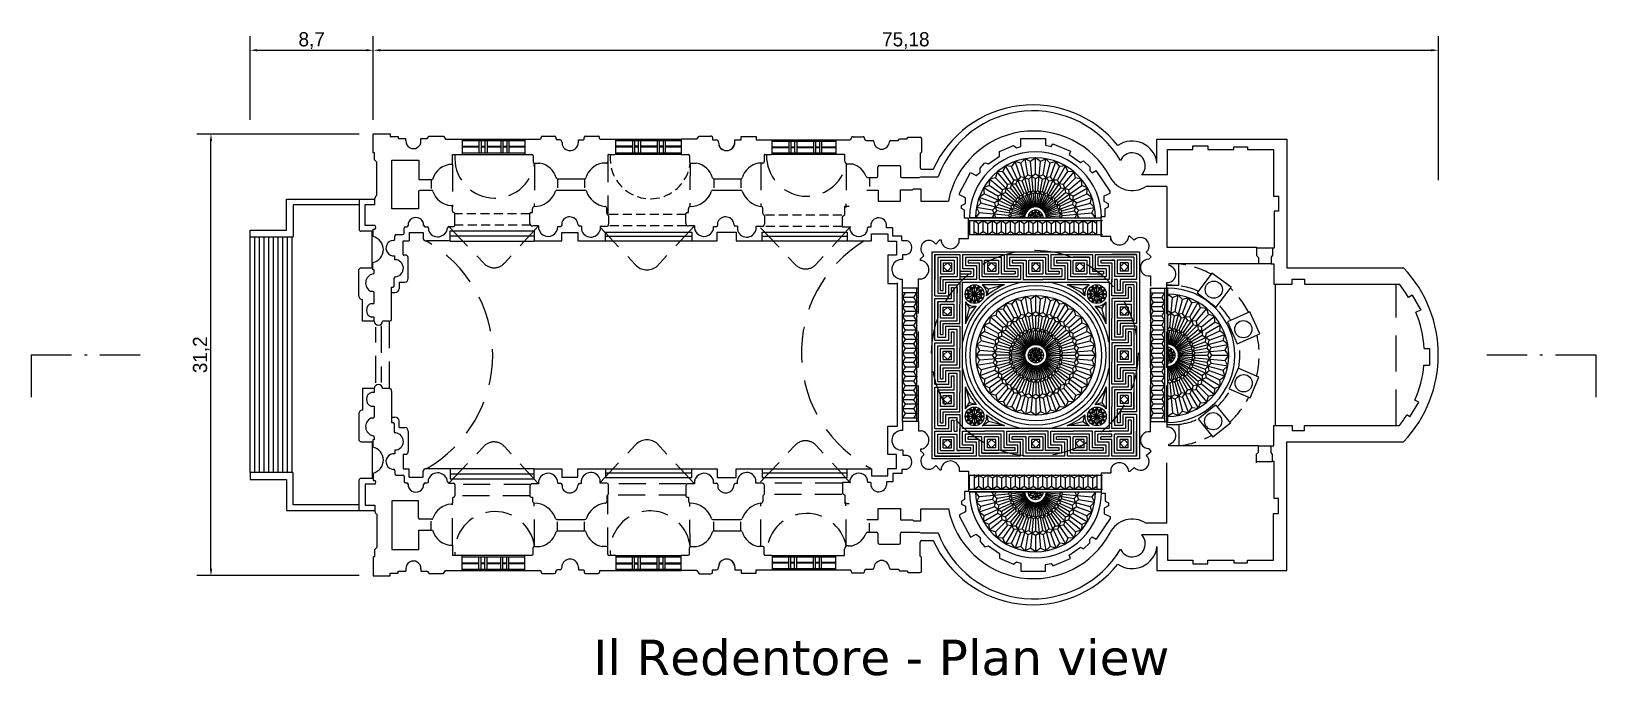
# Model space of a CAD drawing. Header units: metres. Extents: x 225 to 336, y 133 to 179.
import ezdxf

# ---------------------------------------------------------------- set-up
doc = ezdxf.new("R2010")
doc.units = ezdxf.units.M
doc.linetypes.add('DASHED', pattern=[19.05, 12.7, -6.35])
for name, color, linetype in [('ceco.net 202 Il Redentore', 7, 'Continuous'), ('ceco.net Il Redentore DIMENSIONS', 154, 'Continuous'), ('ceco.net Il Redentore LINES PROJECTED', 241, 'DASHED'), ('ceco.net Il Redentore STAIRS', 1, 'Continuous'), ('ceco.net Il Redentore WALLS', 74, 'Continuous'), ('ceco.net Il Redentore WALLS CUT', 150, 'Continuous')]:
    doc.layers.add(name, color=color, linetype=linetype)
doc.dimstyles.new('ISO-25', dxfattribs={"dimtxt": 2.5, "dimasz": 2.5, "dimexe": 1.25, "dimexo": 0.625, "dimtad": 1, "dimtxsty": 'Standard', "dimcen": 2.5, "dimadec": 0, "dimazin": 0, "dimtfac": 1, "dimtmove": 0, "dimatfit": 3, "dimfxl": 0, "dimarcsym": 0})

msp = doc.modelspace()

# ---------------------------------------------------------------- texts
at = {"layer": 'ceco.net 202 Il Redentore', "insert": (265.109, 135.909), "char_height": 2.5, "width": 41.8803, "attachment_point": 1}
msp.add_mtext('{\\fVerdana|b0|i0|c0|p34;Il Redentore - Plan view}', dxfattribs=at)

# ---------------------------------------------------------------- blocks, each defined once
blk = doc.blocks.new('A$C792829E3')
at = {"ltscale": 0.2}
for p, q in [((-10.03, 4.42), (-10.14, 4.01)), ((-9.61, 4.45), (-10.03, 4.42)), ((-9.29, 3.53), (-10.03, 4.42)), ((-9.43, 4.84), (-9.61, 4.45)), ((-8.42, 2.75), (-9.61, 4.45)), ((-8.42, 2.75), (-9.61, 4.45)), ((-9, 4.8), (-9.43, 4.84)), ((-8.85, 3.84), (-9.43, 4.84)), ((-8.76, 5.15), (-9, 4.8)), ((-8.13, 2.92), (-9, 4.8)), ((-8.13, 2.92), (-9, 4.8)), ((-8.35, 5.04), (-8.76, 5.15)), ((-8.37, 4.07), (-8.76, 5.15)), ((-8.05, 5.34), (-8.35, 5.04)), ((-7.81, 3.03), (-8.35, 5.04)), ((-7.81, 3.03), (-8.35, 5.04)), ((-7.66, 5.16), (-8.05, 5.34)), ((-7.85, 4.21), (-8.05, 5.34)), ((-7.31, 5.41), (-7.66, 5.16)), ((-7.48, 3.09), (-7.66, 5.16)), ((-7.48, 3.09), (-7.66, 5.16)), ((-6.96, 5.16), (-7.31, 5.41)), ((-7.31, 4.25), (-7.31, 5.41)), ((-7.14, 3.09), (-6.96, 5.16)), ((-7.14, 3.09), (-6.96, 5.16)), ((-6.58, 5.34), (-6.96, 5.16)), ((-6.81, 3.03), (-6.28, 5.04)), ((-6.81, 3.03), (-6.28, 5.04)), ((-6.78, 4.21), (-6.58, 5.34)), ((-6.28, 5.04), (-6.58, 5.34)), ((-6.5, 2.92), (-5.62, 4.8)), ((-6.5, 2.92), (-5.62, 4.8)), ((-5.87, 5.15), (-6.28, 5.04)), ((-6.26, 4.07), (-5.87, 5.15)), ((-6.21, 2.75), (-5.02, 4.45)), ((-6.21, 2.75), (-5.02, 4.45)), ((-5.62, 4.8), (-5.87, 5.15)), ((-5.77, 3.84), (-5.2, 4.84)), ((-5.2, 4.84), (-5.62, 4.8)), ((-5.33, 3.53), (-4.59, 4.42)), ((-5.02, 4.45), (-5.2, 4.84)), ((-4.59, 4.42), (-5.02, 4.45)), ((-4.48, 4.01), (-4.59, 4.42)), ((-10.59, 3.47), (-10.98, 3.29)), ((-10.55, 3.9), (-10.59, 3.47)), ((-8.89, 2.28), (-10.59, 3.47)), ((-8.89, 2.28), (-10.59, 3.47)), ((-10.14, 4.01), (-10.55, 3.9)), ((-9.67, 3.15), (-10.55, 3.9)), ((-8.67, 2.54), (-10.14, 4.01)), ((-8.67, 2.54), (-10.14, 4.01)), ((-9.29, 3.53), (-9.38, 3.24)), ((-8.99, 3.57), (-9.29, 3.53)), ((-9.09, 3.3), (-8.99, 3.57)), ((-8.85, 3.84), (-8.99, 3.57)), ((-8.99, 3.57), (-8.7, 3.57)), ((-8.55, 3.83), (-8.85, 3.84)), ((-8.7, 3.57), (-8.55, 3.83)), ((-7.7, 1.84), (-8.7, 3.57)), ((-8.37, 4.07), (-8.55, 3.83)), ((-8.55, 3.83), (-8.26, 3.78)), ((-8.07, 4), (-8.37, 4.07)), ((-8.26, 3.78), (-8.07, 4)), ((-7.58, 1.9), (-8.26, 3.78)), ((-7.85, 4.21), (-8.07, 4)), ((-8.07, 4), (-7.79, 3.9)), ((-7.57, 4.09), (-7.85, 4.21)), ((-7.79, 3.9), (-7.57, 4.09)), ((-7.45, 1.93), (-7.79, 3.9)), ((-7.31, 4.25), (-7.57, 4.09)), ((-7.57, 4.09), (-7.31, 3.95)), ((-7.06, 4.09), (-7.31, 4.25)), ((-7.31, 3.95), (-7.06, 4.09)), ((-7.31, 1.95), (-7.31, 3.95)), ((-7.18, 1.93), (-6.83, 3.9)), ((-6.78, 4.21), (-7.06, 4.09)), ((-7.06, 4.09), (-6.83, 3.9)), ((-7.05, 1.9), (-6.37, 3.78)), ((-6.93, 1.84), (-5.93, 3.57)), ((-6.83, 3.9), (-6.56, 4)), ((-6.56, 4), (-6.78, 4.21)), ((-6.26, 4.07), (-6.56, 4)), ((-6.56, 4), (-6.37, 3.78)), ((-6.37, 3.78), (-6.08, 3.83)), ((-6.08, 3.83), (-6.26, 4.07)), ((-5.77, 3.84), (-6.08, 3.83)), ((-6.08, 3.83), (-5.93, 3.57)), ((-5.95, 2.54), (-4.48, 4.01)), ((-5.95, 2.54), (-4.48, 4.01)), ((-5.93, 3.57), (-5.64, 3.57)), ((-5.64, 3.57), (-5.77, 3.84)), ((-5.74, 2.28), (-4.04, 3.47)), ((-5.74, 2.28), (-4.04, 3.47)), ((-5.33, 3.53), (-5.64, 3.57)), ((-5.64, 3.57), (-5.53, 3.3)), ((-5.25, 3.24), (-5.33, 3.53)), ((-4.95, 3.15), (-4.07, 3.9)), ((-4.07, 3.9), (-4.48, 4.01)), ((-4.04, 3.47), (-4.07, 3.9)), ((-3.65, 3.29), (-4.04, 3.47)), ((-11.18, 2.21), (-11.48, 1.91)), ((-10.94, 2.87), (-11.29, 2.62)), ((-10.2, 2.23), (-11.29, 2.62)), ((-11.29, 2.62), (-11.18, 2.21)), ((-9.17, 1.67), (-11.18, 2.21)), ((-9.17, 1.67), (-11.18, 2.21)), ((-9.98, 2.71), (-10.98, 3.29)), ((-10.98, 3.29), (-10.94, 2.87)), ((-9.06, 1.99), (-10.94, 2.87)), ((-9.06, 1.99), (-10.94, 2.87)), ((-9.96, 2.41), (-10.2, 2.23)), ((-10.2, 2.23), (-10.14, 1.93)), ((-9.71, 2.85), (-9.98, 2.71)), ((-9.98, 2.71), (-9.96, 2.41)), ((-9.96, 2.41), (-9.71, 2.56)), ((-9.92, 2.12), (-9.96, 2.41)), ((-9.67, 3.15), (-9.71, 2.85)), ((-9.71, 2.85), (-9.43, 2.96)), ((-9.71, 2.56), (-9.71, 2.85)), ((-7.98, 1.56), (-9.71, 2.56)), ((-9.38, 3.24), (-9.67, 3.15)), ((-9.43, 2.96), (-9.38, 3.24)), ((-7.9, 1.67), (-9.43, 2.96)), ((-9.38, 3.24), (-9.09, 3.3)), ((-7.81, 1.77), (-9.09, 3.3)), ((-8.7, 2.34), (-8.89, 2.28)), ((-8.89, 2.28), (-8.88, 2.08)), ((-8.67, 2.54), (-8.7, 2.34)), ((-8.7, 2.34), (-8.51, 2.37)), ((-8.7, 2.34), (-8.7, 2.15)), ((-8.47, 2.56), (-8.67, 2.54)), ((-8.47, 2.56), (-8.51, 2.37)), ((-7.86, 1.72), (-8.51, 2.37)), ((-7.86, 1.72), (-8.51, 2.37)), ((-8.42, 2.75), (-8.47, 2.56)), ((-8.47, 2.56), (-8.28, 2.56)), ((-8.22, 2.74), (-8.42, 2.75)), ((-8.22, 2.74), (-8.28, 2.56)), ((-7.75, 1.81), (-8.28, 2.56)), ((-7.75, 1.81), (-8.28, 2.56)), ((-8.13, 2.92), (-8.22, 2.74)), ((-8.22, 2.74), (-8.03, 2.71)), ((-7.93, 2.88), (-8.13, 2.92)), ((-7.93, 2.88), (-8.03, 2.71)), ((-7.64, 1.87), (-8.03, 2.71)), ((-7.64, 1.87), (-8.03, 2.71)), ((-7.81, 3.03), (-7.93, 2.88)), ((-7.93, 2.88), (-7.75, 2.81)), ((-7.63, 2.96), (-7.81, 3.03)), ((-7.63, 2.96), (-7.75, 2.81)), ((-7.51, 1.92), (-7.75, 2.81)), ((-7.51, 1.92), (-7.75, 2.81)), ((-7.48, 3.09), (-7.63, 2.96)), ((-7.63, 2.96), (-7.46, 2.86)), ((-7.31, 2.98), (-7.48, 3.09)), ((-7.31, 2.98), (-7.46, 2.86)), ((-7.38, 1.94), (-7.46, 2.86)), ((-7.38, 1.94), (-7.46, 2.86)), ((-7.14, 3.09), (-7.31, 2.98)), ((-7.31, 2.98), (-7.16, 2.86)), ((-7.25, 1.94), (-7.16, 2.86)), ((-7.25, 1.94), (-7.16, 2.86)), ((-7, 2.96), (-7.16, 2.86)), ((-7, 2.96), (-7.14, 3.09)), ((-7.11, 1.92), (-6.87, 2.81)), ((-7.11, 1.92), (-6.87, 2.81)), ((-6.81, 3.03), (-7, 2.96)), ((-7, 2.96), (-6.87, 2.81)), ((-6.99, 1.87), (-6.6, 2.71)), ((-6.99, 1.87), (-6.6, 2.71)), ((-6.69, 2.88), (-6.87, 2.81)), ((-6.87, 1.81), (-6.34, 2.56)), ((-6.87, 1.81), (-6.34, 2.56)), ((-6.82, 1.77), (-5.53, 3.3)), ((-6.69, 2.88), (-6.81, 3.03)), ((-6.77, 1.72), (-6.12, 2.37)), ((-6.77, 1.72), (-6.12, 2.37)), ((-6.72, 1.67), (-5.19, 2.96)), ((-6.5, 2.92), (-6.69, 2.88)), ((-6.69, 2.88), (-6.6, 2.71)), ((-6.65, 1.56), (-4.91, 2.56)), ((-6.41, 2.74), (-6.6, 2.71)), ((-6.41, 2.74), (-6.5, 2.92)), ((-6.21, 2.75), (-6.41, 2.74)), ((-6.41, 2.74), (-6.34, 2.56)), ((-6.15, 2.56), (-6.34, 2.56)), ((-6.15, 2.56), (-6.21, 2.75)), ((-5.95, 2.54), (-6.15, 2.56)), ((-6.15, 2.56), (-6.12, 2.37)), ((-5.93, 2.34), (-6.12, 2.37)), ((-5.93, 2.34), (-5.95, 2.54)), ((-5.93, 2.34), (-5.93, 2.15)), ((-5.74, 2.28), (-5.93, 2.34)), ((-5.75, 2.08), (-5.74, 2.28)), ((-5.57, 1.99), (-3.69, 2.87)), ((-5.57, 1.99), (-3.69, 2.87)), ((-5.53, 3.3), (-5.25, 3.24)), ((-5.45, 1.67), (-3.45, 2.21)), ((-5.45, 1.67), (-3.45, 2.21)), ((-4.95, 3.15), (-5.25, 3.24)), ((-5.25, 3.24), (-5.19, 2.96)), ((-5.19, 2.96), (-4.92, 2.85)), ((-4.92, 2.85), (-4.95, 3.15)), ((-4.92, 2.85), (-4.91, 2.56)), ((-4.65, 2.71), (-4.92, 2.85)), ((-4.91, 2.56), (-4.66, 2.41)), ((-4.66, 2.41), (-4.71, 2.12)), ((-4.66, 2.41), (-4.65, 2.71)), ((-4.42, 2.23), (-4.66, 2.41)), ((-4.65, 2.71), (-3.65, 3.29)), ((-4.49, 1.93), (-4.42, 2.23)), ((-4.42, 2.23), (-3.34, 2.62)), ((-3.69, 2.87), (-3.65, 3.29)), ((-3.34, 2.62), (-3.69, 2.87)), ((-3.45, 2.21), (-3.34, 2.62)), ((-3.14, 1.91), (-3.45, 2.21)), ((-11.97, 1.18), (-2.66, 1.18)), ((-7.31, 1.18), (-11.97, 1.18)), ((-11.3, 1.52), (-11.54, 1.18)), ((-11.48, 1.91), (-11.3, 1.52)), ((-10.34, 1.71), (-11.48, 1.91)), ((-9.23, 1.34), (-11.3, 1.52)), ((-9.23, 1.34), (-11.3, 1.52)), ((-10.23, 1.43), (-10.39, 1.18)), ((-10.14, 1.93), (-10.34, 1.71)), ((-10.34, 1.71), (-10.23, 1.43)), ((-10.23, 1.43), (-10.04, 1.66)), ((-10.08, 1.18), (-10.23, 1.43)), ((-10.14, 1.93), (-9.92, 2.12)), ((-10.04, 1.66), (-10.14, 1.93)), ((-8.07, 1.31), (-10.04, 1.66)), ((-8.04, 1.44), (-9.92, 2.12)), ((-9.09, 1.49), (-9.23, 1.34)), ((-9.23, 1.34), (-9.12, 1.18)), ((-9.01, 1.79), (-9.17, 1.67)), ((-9.17, 1.67), (-9.09, 1.49)), ((-9.12, 1.18), (-9, 1.32)), ((-9.09, 1.49), (-8.95, 1.61)), ((-9.09, 1.49), (-9, 1.32)), ((-8.88, 2.08), (-9.06, 1.99)), ((-9.06, 1.99), (-9.01, 1.79)), ((-9.01, 1.79), (-8.85, 1.89)), ((-9.01, 1.79), (-8.95, 1.61)), ((-8.08, 1.24), (-9, 1.32)), ((-8.08, 1.24), (-9, 1.32)), ((-8.06, 1.38), (-8.95, 1.61)), ((-8.06, 1.38), (-8.95, 1.61)), ((-8.88, 2.08), (-8.7, 2.15)), ((-8.88, 2.08), (-8.85, 1.89)), ((-8.01, 1.5), (-8.85, 1.89)), ((-8.01, 1.5), (-8.85, 1.89)), ((-7.94, 1.62), (-8.7, 2.15)), ((-7.94, 1.62), (-8.7, 2.15)), ((-7.85, 1.18), (-7.65, 1.27)), ((-7.58, 1.18), (-7.78, 1.45)), ((-7.31, 1.18), (-7.78, 1.45)), ((-7.78, 1.45), (-7.45, 1.41)), ((-7.31, 1.18), (-7.58, 1.64)), ((-7.58, 1.64), (-7.4, 1.51)), ((-7.56, 1.42), (-7.58, 1.64)), ((-7.45, 1.41), (-7.31, 1.71)), ((-7.31, 1.18), (-7.31, 1.71)), ((-7.31, 1.71), (-7.18, 1.41)), ((-7.31, 1.18), (-7.04, 1.64)), ((-7.31, 1.18), (-6.85, 1.45)), ((-7.31, 1.18), (-2.66, 1.18)), ((-7.22, 1.51), (-7.04, 1.64)), ((-7.18, 1.41), (-6.85, 1.45)), ((-7.04, 1.64), (-7.07, 1.42)), ((-6.85, 1.45), (-7.04, 1.18)), ((-6.98, 1.27), (-6.77, 1.18)), ((-6.68, 1.62), (-5.93, 2.15)), ((-6.68, 1.62), (-5.93, 2.15)), ((-6.62, 1.5), (-5.78, 1.89)), ((-6.62, 1.5), (-5.78, 1.89)), ((-6.59, 1.44), (-4.71, 2.12)), ((-6.57, 1.38), (-5.68, 1.61)), ((-6.57, 1.38), (-5.68, 1.61)), ((-6.55, 1.31), (-4.58, 1.66)), ((-6.55, 1.24), (-5.63, 1.32)), ((-6.55, 1.24), (-5.63, 1.32)), ((-5.75, 2.08), (-5.93, 2.15)), ((-5.75, 2.08), (-5.78, 1.89)), ((-5.61, 1.79), (-5.78, 1.89)), ((-5.57, 1.99), (-5.75, 2.08)), ((-5.61, 1.79), (-5.68, 1.61)), ((-5.53, 1.49), (-5.68, 1.61)), ((-5.53, 1.49), (-5.63, 1.32)), ((-5.5, 1.18), (-5.63, 1.32)), ((-5.61, 1.79), (-5.57, 1.99)), ((-5.45, 1.67), (-5.61, 1.79)), ((-5.53, 1.49), (-5.45, 1.67)), ((-5.4, 1.34), (-5.53, 1.49)), ((-5.5, 1.18), (-5.4, 1.34)), ((-5.4, 1.34), (-3.33, 1.52)), ((-5.4, 1.34), (-3.33, 1.52)), ((-4.71, 2.12), (-4.49, 1.93)), ((-4.49, 1.93), (-4.58, 1.66)), ((-4.58, 1.66), (-4.4, 1.43)), ((-4.4, 1.43), (-4.54, 1.18)), ((-4.28, 1.71), (-4.49, 1.93)), ((-4.4, 1.43), (-4.28, 1.71)), ((-4.23, 1.18), (-4.4, 1.43)), ((-4.28, 1.71), (-3.14, 1.91)), ((-3.33, 1.52), (-3.14, 1.91)), ((-3.08, 1.18), (-3.33, 1.52)), ((-11.97, 0.98), (-2.66, 0.98)), ((-11.97, 0.98), (-2.66, 0.98)), ((-11.65, 0), (-11.65, 0.98)), ((-11.65, 0.98), (-11.33, 0.78)), ((-11.65, 0.2), (-11.33, 0)), ((-11.33, 0.78), (-11, 0.98)), ((-11.33, 0), (-11.33, 0.78)), ((-11.33, 0), (-11, 0.2)), ((-11, 0.2), (-11, 0.98)), ((-11, 0.98), (-10.68, 0.78)), ((-11, 0.2), (-10.68, 0)), ((-10.68, 0.78), (-10.36, 0.98)), ((-10.68, 0), (-10.68, 0.78)), ((-10.68, 0), (-10.36, 0.2)), ((-10.36, 0.2), (-10.36, 0.98)), ((-10.36, 0.98), (-10.04, 0.78)), ((-10.36, 0.2), (-10.04, 0)), ((-10.04, 0.78), (-9.72, 0.98)), ((-10.04, 0), (-10.04, 0.78)), ((-10.04, 0), (-9.72, 0.2)), ((-9.72, 0.2), (-9.72, 0.98)), ((-9.72, 0.98), (-9.4, 0.78)), ((-9.72, 0.2), (-9.4, 0)), ((-9.4, 0.78), (-9.08, 0.98)), ((-9.4, 0), (-9.4, 0.78)), ((-9.4, 0), (-9.08, 0.2)), ((-9.08, 0.2), (-9.08, 0.98)), ((-9.08, 0.98), (-8.76, 0.78)), ((-9.08, 0.2), (-8.76, 0)), ((-8.76, 0.78), (-8.44, 0.98)), ((-8.76, 0), (-8.76, 0.78)), ((-8.76, 0), (-8.44, 0.2)), ((-8.44, 0.2), (-8.44, 0.98)), ((-8.44, 0.98), (-8.12, 0.78)), ((-8.44, 0.2), (-8.12, 0)), ((-8.12, 0.78), (-7.79, 0.98)), ((-8.12, 0), (-8.12, 0.78)), ((-8.12, 0), (-7.79, 0.2)), ((-7.79, 0.2), (-7.79, 0.98)), ((-7.79, 0.98), (-7.47, 0.78)), ((-7.79, 0.2), (-7.47, 0)), ((-7.47, 0.78), (-7.15, 0.98)), ((-7.47, 0), (-7.47, 0.78)), ((-7.47, 0), (-7.15, 0.2)), ((-7.15, 0.98), (-6.83, 0.78)), ((-7.15, 0.2), (-7.15, 0.98)), ((-7.15, 0.2), (-6.83, 0)), ((-6.83, 0.78), (-6.51, 0.98)), ((-6.83, 0), (-6.83, 0.78)), ((-6.83, 0), (-6.51, 0.2)), ((-6.51, 0.98), (-6.19, 0.78)), ((-6.51, 0.2), (-6.51, 0.98)), ((-6.51, 0.2), (-6.19, 0)), ((-6.19, 0.78), (-5.87, 0.98)), ((-6.19, 0), (-6.19, 0.78)), ((-6.19, 0), (-5.87, 0.2)), ((-5.87, 0.98), (-5.55, 0.78)), ((-5.87, 0.2), (-5.87, 0.98)), ((-5.87, 0.2), (-5.55, 0)), ((-5.55, 0.78), (-5.23, 0.98)), ((-5.55, 0), (-5.55, 0.78)), ((-5.55, 0), (-5.23, 0.2)), ((-5.23, 0.2), (-5.23, 0.98)), ((-5.23, 0.98), (-4.9, 0.78)), ((-5.23, 0.2), (-4.9, 0)), ((-4.9, 0.78), (-4.58, 0.98)), ((-4.9, 0), (-4.9, 0.78)), ((-4.9, 0), (-4.58, 0.2)), ((-4.58, 0.2), (-4.58, 0.98)), ((-4.58, 0.98), (-4.58, 0.98)), ((-4.58, 0.98), (-4.26, 0.78)), ((-4.58, 0.2), (-4.26, 0)), ((-4.26, 0.78), (-3.94, 0.98)), ((-4.26, 0), (-4.26, 0.78)), ((-4.26, 0), (-3.94, 0.2)), ((-3.94, 0.2), (-3.94, 0.98)), ((-3.94, 0.98), (-3.62, 0.78)), ((-3.94, 0.2), (-3.62, 0)), ((-3.62, 0.78), (-3.3, 0.98)), ((-3.62, 0), (-3.62, 0.78)), ((-3.62, 0), (-3.3, 0.2)), ((-3.3, 0.2), (-3.3, 0.98)), ((-3.3, 0.98), (-2.98, 0.78)), ((-3.3, 0.2), (-2.98, 0)), ((-2.98, 0), (-2.98, 0.98)), ((-11.97, 0), (-2.66, 0))]:
    blk.add_line(p, q, dxfattribs=at)
for p, q in [((-11.97, 0.98), (-11.97, 0)), ((-2.66, 0), (-2.66, 0.98))]:
    blk.add_line(p, q)
for radius in [4.66, 4.23, 0.769, 0.539]:
    blk.add_arc((-7.31, 1.18), radius, 0, 180, dxfattribs=at)
for p in [(-11.65, 0), (-11.33, 0), (-11, 0), (-10.68, 0), (-10.36, 0), (-10.04, 0), (-9.72, 0), (-9.4, 0), (-9.08, 0), (-8.76, 0), (-8.44, 0), (-8.12, 0), (-7.79, 0), (-7.47, 0), (-7.15, 0), (-6.83, 0), (-6.51, 0), (-6.19, 0), (-5.87, 0), (-5.55, 0), (-5.23, 0), (-4.9, 0), (-4.58, 0), (-4.26, 0), (-3.94, 0), (-3.62, 0), (-3.3, 0), (-2.98, 0)]:
    blk.add_point(p)
blk = doc.blocks.new('A$C7FDD755E')
at = {"ltscale": 0.2}
for p, q in [((-11.97, -0.8), (-2.66, -0.8)), ((-11.65, -0.8), (-11.65, -1.78)), ((-11.65, -0.99), (-11.33, -0.8)), ((-11.33, -0.8), (-11.33, -1.58)), ((-11.33, -0.8), (-11, -0.99)), ((-11, -0.99), (-10.68, -0.8)), ((-11, -0.99), (-11, -1.78)), ((-10.68, -0.8), (-10.68, -1.58)), ((-10.68, -0.8), (-10.36, -0.99)), ((-10.36, -0.99), (-10.04, -0.8)), ((-10.36, -0.99), (-10.36, -1.78)), ((-10.04, -0.8), (-10.04, -1.58)), ((-10.04, -0.8), (-9.72, -0.99)), ((-9.72, -0.99), (-9.4, -0.8)), ((-9.72, -0.99), (-9.72, -1.78)), ((-9.4, -0.8), (-9.08, -0.99)), ((-9.4, -0.8), (-9.4, -1.58)), ((-9.08, -0.99), (-8.76, -0.8)), ((-9.08, -0.99), (-9.08, -1.78)), ((-8.76, -0.8), (-8.76, -1.58)), ((-8.76, -0.8), (-8.44, -0.99)), ((-8.44, -0.99), (-8.12, -0.8)), ((-8.44, -0.99), (-8.44, -1.78)), ((-8.12, -0.8), (-8.12, -1.58)), ((-8.12, -0.8), (-7.79, -0.99)), ((-7.79, -0.99), (-7.47, -0.8)), ((-7.79, -0.99), (-7.79, -1.78)), ((-7.47, -0.8), (-7.15, -0.99)), ((-7.47, -0.8), (-7.47, -1.58)), ((-7.15, -0.99), (-6.83, -0.8)), ((-7.15, -0.99), (-7.15, -1.78)), ((-6.83, -0.8), (-6.83, -1.58)), ((-6.83, -0.8), (-6.51, -0.99)), ((-6.51, -0.99), (-6.19, -0.8)), ((-6.51, -0.99), (-6.51, -1.78)), ((-6.19, -0.8), (-5.87, -0.99)), ((-6.19, -0.8), (-6.19, -1.58)), ((-5.87, -0.99), (-5.55, -0.8)), ((-5.87, -0.99), (-5.87, -1.78)), ((-5.55, -0.8), (-5.23, -0.99)), ((-5.55, -0.8), (-5.55, -1.58)), ((-5.23, -0.99), (-4.9, -0.8)), ((-5.23, -0.99), (-5.23, -1.78)), ((-4.9, -0.8), (-4.9, -1.58)), ((-4.9, -0.8), (-4.58, -0.99)), ((-4.58, -0.99), (-4.26, -0.8)), ((-4.58, -0.99), (-4.58, -1.78)), ((-4.26, -0.8), (-4.26, -1.58)), ((-4.26, -0.8), (-3.94, -0.99)), ((-3.94, -0.99), (-3.62, -0.8)), ((-3.94, -0.99), (-3.94, -1.78)), ((-3.62, -0.8), (-3.62, -1.58)), ((-3.62, -0.8), (-3.3, -0.99)), ((-3.3, -0.99), (-2.98, -0.8)), ((-3.3, -0.99), (-3.3, -1.78)), ((-2.98, -0.8), (-2.98, -1.78)), ((-11.97, -1.78), (-2.66, -1.78)), ((-11.97, -1.78), (-2.66, -1.78)), ((-11.97, -1.97), (-2.66, -1.97)), ((-7.31, -1.97), (-11.97, -1.97)), ((-11.65, -1.78), (-11.33, -1.58)), ((-11.3, -2.32), (-11.54, -1.97)), ((-11.33, -1.58), (-11, -1.78)), ((-9.23, -2.14), (-11.3, -2.32)), ((-9.23, -2.14), (-11.3, -2.32)), ((-11, -1.78), (-10.68, -1.58)), ((-10.68, -1.58), (-10.36, -1.78)), ((-10.23, -2.23), (-10.39, -1.97)), ((-10.36, -1.78), (-10.04, -1.58)), ((-10.08, -1.97), (-10.23, -2.23)), ((-10.04, -1.58), (-9.72, -1.78)), ((-8.07, -2.11), (-10.04, -2.45)), ((-9.72, -1.78), (-9.4, -1.58)), ((-9.4, -1.58), (-9.08, -1.78)), ((-9.23, -2.14), (-9.12, -1.97)), ((-9.09, -2.29), (-9.23, -2.14)), ((-9.12, -1.97), (-9, -2.12)), ((-9.09, -2.29), (-9, -2.12)), ((-9.08, -1.78), (-8.76, -1.58)), ((-8.08, -2.04), (-9, -2.12)), ((-8.08, -2.04), (-9, -2.12)), ((-8.06, -2.17), (-8.95, -2.41)), ((-8.06, -2.17), (-8.95, -2.41)), ((-8.76, -1.58), (-8.44, -1.78)), ((-8.44, -1.78), (-8.12, -1.58)), ((-8.12, -1.58), (-7.79, -1.78)), ((-7.85, -1.97), (-7.65, -2.06)), ((-7.79, -1.78), (-7.47, -1.58)), ((-7.58, -1.97), (-7.78, -2.24)), ((-7.31, -1.97), (-7.78, -2.24)), ((-7.78, -2.24), (-7.45, -2.21)), ((-7.31, -1.97), (-7.58, -2.44)), ((-7.47, -1.58), (-7.15, -1.78)), ((-7.45, -2.21), (-7.31, -2.51)), ((-7.31, -1.97), (-2.66, -1.97)), ((-7.31, -1.97), (-7.31, -2.51)), ((-7.31, -1.97), (-6.85, -2.24)), ((-7.31, -1.97), (-7.04, -2.44)), ((-7.31, -2.51), (-7.18, -2.21)), ((-7.18, -2.21), (-6.85, -2.24)), ((-7.15, -1.78), (-6.83, -1.58)), ((-6.85, -2.24), (-7.04, -1.97)), ((-6.98, -2.06), (-6.77, -1.97)), ((-6.83, -1.58), (-6.51, -1.78)), ((-6.57, -2.17), (-5.68, -2.41)), ((-6.57, -2.17), (-5.68, -2.41)), ((-6.55, -2.04), (-5.63, -2.12)), ((-6.55, -2.04), (-5.63, -2.12)), ((-6.55, -2.11), (-4.58, -2.45)), ((-6.51, -1.78), (-6.19, -1.58)), ((-6.19, -1.58), (-5.87, -1.78)), ((-5.87, -1.78), (-5.55, -1.58)), ((-5.5, -1.97), (-5.63, -2.12)), ((-5.53, -2.29), (-5.63, -2.12)), ((-5.55, -1.58), (-5.23, -1.78)), ((-5.4, -2.14), (-5.53, -2.29)), ((-5.5, -1.97), (-5.4, -2.14)), ((-5.4, -2.14), (-3.33, -2.32)), ((-5.4, -2.14), (-3.33, -2.32)), ((-5.23, -1.78), (-4.9, -1.58)), ((-4.9, -1.58), (-4.58, -1.78)), ((-4.58, -1.78), (-4.26, -1.58)), ((-4.58, -1.78), (-4.58, -1.78)), ((-4.4, -2.23), (-4.54, -1.97)), ((-4.23, -1.97), (-4.4, -2.23)), ((-4.26, -1.58), (-3.94, -1.78)), ((-3.94, -1.78), (-3.62, -1.58)), ((-3.62, -1.58), (-3.3, -1.78)), ((-3.08, -1.97), (-3.33, -2.32)), ((-3.3, -1.78), (-2.98, -1.58)), ((-11.48, -2.71), (-11.3, -2.32)), ((-10.34, -2.51), (-11.48, -2.71)), ((-11.18, -3.01), (-11.48, -2.71)), ((-11.29, -3.42), (-11.18, -3.01)), ((-10.2, -3.03), (-11.29, -3.42)), ((-9.17, -2.47), (-11.18, -3.01)), ((-9.17, -2.47), (-11.18, -3.01)), ((-9.06, -2.79), (-10.94, -3.66)), ((-9.06, -2.79), (-10.94, -3.66)), ((-8.89, -3.08), (-10.59, -4.27)), ((-8.89, -3.08), (-10.59, -4.27)), ((-10.34, -2.51), (-10.23, -2.23)), ((-10.14, -2.73), (-10.34, -2.51)), ((-10.23, -2.23), (-10.04, -2.45)), ((-10.2, -3.03), (-10.14, -2.73)), ((-9.96, -3.21), (-10.2, -3.03)), ((-10.04, -2.45), (-10.14, -2.73)), ((-10.14, -2.73), (-9.92, -2.92)), ((-9.98, -3.51), (-9.96, -3.21)), ((-9.92, -2.92), (-9.96, -3.21)), ((-9.96, -3.21), (-9.71, -3.36)), ((-8.04, -2.24), (-9.92, -2.92)), ((-7.98, -2.36), (-9.71, -3.36)), ((-7.9, -2.47), (-9.43, -3.75)), ((-9.17, -2.47), (-9.09, -2.29)), ((-9.01, -2.59), (-9.17, -2.47)), ((-9.09, -2.29), (-8.95, -2.41)), ((-7.81, -2.56), (-9.09, -4.1)), ((-9.06, -2.79), (-9.01, -2.59)), ((-8.88, -2.88), (-9.06, -2.79)), ((-9.01, -2.59), (-8.95, -2.41)), ((-9.01, -2.59), (-8.85, -2.69)), ((-8.89, -3.08), (-8.88, -2.88)), ((-8.7, -3.14), (-8.89, -3.08)), ((-8.88, -2.88), (-8.85, -2.69)), ((-8.88, -2.88), (-8.7, -2.94)), ((-8.01, -2.3), (-8.85, -2.69)), ((-8.01, -2.3), (-8.85, -2.69)), ((-7.94, -2.42), (-8.7, -2.94)), ((-7.94, -2.42), (-8.7, -2.94)), ((-7.7, -2.64), (-8.7, -4.37)), ((-8.7, -3.14), (-8.7, -2.94)), ((-8.7, -3.14), (-8.51, -3.17)), ((-8.67, -3.33), (-8.7, -3.14)), ((-7.86, -2.52), (-8.51, -3.17)), ((-7.86, -2.52), (-8.51, -3.17)), ((-8.47, -3.36), (-8.51, -3.17)), ((-7.75, -2.6), (-8.28, -3.36)), ((-7.75, -2.6), (-8.28, -3.36)), ((-7.58, -2.7), (-8.26, -4.58)), ((-7.64, -2.67), (-8.03, -3.51)), ((-7.64, -2.67), (-8.03, -3.51)), ((-7.45, -2.73), (-7.79, -4.7)), ((-7.51, -2.72), (-7.75, -3.61)), ((-7.51, -2.72), (-7.75, -3.61)), ((-7.56, -2.22), (-7.58, -2.44)), ((-7.58, -2.44), (-7.4, -2.31)), ((-7.38, -2.74), (-7.46, -3.66)), ((-7.38, -2.74), (-7.46, -3.66)), ((-7.31, -2.74), (-7.31, -4.74)), ((-7.25, -2.74), (-7.16, -3.66)), ((-7.25, -2.74), (-7.16, -3.66)), ((-7.22, -2.31), (-7.04, -2.44)), ((-7.18, -2.73), (-6.83, -4.7)), ((-7.11, -2.72), (-6.87, -3.61)), ((-7.11, -2.72), (-6.87, -3.61)), ((-7.04, -2.44), (-7.07, -2.22)), ((-7.05, -2.7), (-6.37, -4.58)), ((-6.99, -2.67), (-6.6, -3.51)), ((-6.99, -2.67), (-6.6, -3.51)), ((-6.93, -2.64), (-5.93, -4.37)), ((-6.87, -2.6), (-6.34, -3.36)), ((-6.87, -2.6), (-6.34, -3.36)), ((-6.82, -2.56), (-5.53, -4.1)), ((-6.77, -2.52), (-6.12, -3.17)), ((-6.77, -2.52), (-6.12, -3.17)), ((-6.72, -2.47), (-5.19, -3.75)), ((-6.68, -2.42), (-5.93, -2.94)), ((-6.68, -2.42), (-5.93, -2.94)), ((-6.65, -2.36), (-4.91, -3.36)), ((-6.62, -2.3), (-5.78, -2.69)), ((-6.62, -2.3), (-5.78, -2.69)), ((-6.59, -2.24), (-4.71, -2.92)), ((-6.15, -3.36), (-6.12, -3.17)), ((-5.93, -3.14), (-6.12, -3.17)), ((-5.93, -3.14), (-5.95, -3.33)), ((-5.75, -2.88), (-5.93, -2.94)), ((-5.93, -3.14), (-5.93, -2.94)), ((-5.74, -3.08), (-5.93, -3.14)), ((-5.61, -2.59), (-5.78, -2.69)), ((-5.75, -2.88), (-5.78, -2.69)), ((-5.57, -2.79), (-5.75, -2.88)), ((-5.75, -2.88), (-5.74, -3.08)), ((-5.74, -3.08), (-4.04, -4.27)), ((-5.74, -3.08), (-4.04, -4.27)), ((-5.53, -2.29), (-5.68, -2.41)), ((-5.61, -2.59), (-5.68, -2.41)), ((-5.45, -2.47), (-5.61, -2.59)), ((-5.61, -2.59), (-5.57, -2.79)), ((-5.57, -2.79), (-3.69, -3.66)), ((-5.57, -2.79), (-3.69, -3.66)), ((-5.53, -2.29), (-5.45, -2.47)), ((-5.45, -2.47), (-3.45, -3.01)), ((-5.45, -2.47), (-3.45, -3.01)), ((-4.91, -3.36), (-4.66, -3.21)), ((-4.71, -2.92), (-4.49, -2.73)), ((-4.66, -3.21), (-4.71, -2.92)), ((-4.42, -3.03), (-4.66, -3.21)), ((-4.66, -3.21), (-4.65, -3.51)), ((-4.58, -2.45), (-4.4, -2.23)), ((-4.49, -2.73), (-4.58, -2.45)), ((-4.28, -2.51), (-4.49, -2.73)), ((-4.49, -2.73), (-4.42, -3.03)), ((-4.42, -3.03), (-3.34, -3.42)), ((-4.4, -2.23), (-4.28, -2.51)), ((-4.28, -2.51), (-3.14, -2.71)), ((-3.14, -2.71), (-3.45, -3.01)), ((-3.45, -3.01), (-3.34, -3.42)), ((-3.33, -2.32), (-3.14, -2.71)), ((-10.94, -3.66), (-11.29, -3.42)), ((-9.98, -3.51), (-10.98, -4.09)), ((-10.98, -4.09), (-10.94, -3.66)), ((-10.59, -4.27), (-10.98, -4.09)), ((-10.55, -4.69), (-10.59, -4.27)), ((-9.67, -3.95), (-10.55, -4.69)), ((-8.67, -3.33), (-10.14, -4.8)), ((-8.67, -3.33), (-10.14, -4.8)), ((-9.29, -4.33), (-10.03, -5.22)), ((-9.71, -3.65), (-9.98, -3.51)), ((-9.71, -3.36), (-9.71, -3.65)), ((-9.67, -3.95), (-9.71, -3.65)), ((-9.71, -3.65), (-9.43, -3.75)), ((-9.38, -4.04), (-9.67, -3.95)), ((-8.42, -3.55), (-9.61, -5.25)), ((-8.42, -3.55), (-9.61, -5.25)), ((-9.43, -3.75), (-9.38, -4.04)), ((-9.29, -4.33), (-9.38, -4.04)), ((-9.38, -4.04), (-9.09, -4.1)), ((-8.99, -4.37), (-9.29, -4.33)), ((-9.09, -4.1), (-8.99, -4.37)), ((-8.13, -3.72), (-9, -5.6)), ((-8.13, -3.72), (-9, -5.6)), ((-8.85, -4.64), (-8.99, -4.37)), ((-8.99, -4.37), (-8.7, -4.37)), ((-8.7, -4.37), (-8.55, -4.62)), ((-8.47, -3.36), (-8.67, -3.33)), ((-8.47, -3.36), (-8.28, -3.36)), ((-8.42, -3.55), (-8.47, -3.36)), ((-8.22, -3.54), (-8.42, -3.55)), ((-7.81, -3.83), (-8.35, -5.84)), ((-7.81, -3.83), (-8.35, -5.84)), ((-8.22, -3.54), (-8.28, -3.36)), ((-8.22, -3.54), (-8.03, -3.51)), ((-8.13, -3.72), (-8.22, -3.54)), ((-7.93, -3.67), (-8.13, -3.72)), ((-7.93, -3.67), (-8.03, -3.51)), ((-7.93, -3.67), (-7.75, -3.61)), ((-7.81, -3.83), (-7.93, -3.67)), ((-7.63, -3.75), (-7.81, -3.83)), ((-7.63, -3.75), (-7.75, -3.61)), ((-7.48, -3.89), (-7.66, -5.96)), ((-7.48, -3.89), (-7.66, -5.96)), ((-7.63, -3.75), (-7.46, -3.66)), ((-7.48, -3.89), (-7.63, -3.75)), ((-7.31, -3.78), (-7.48, -3.89)), ((-7.31, -3.78), (-7.46, -3.66)), ((-7.31, -3.78), (-7.16, -3.66)), ((-7.14, -3.89), (-7.31, -3.78)), ((-7, -3.75), (-7.16, -3.66)), ((-7, -3.75), (-7.14, -3.89)), ((-7.14, -3.89), (-6.96, -5.96)), ((-7.14, -3.89), (-6.96, -5.96)), ((-7, -3.75), (-6.87, -3.61)), ((-6.81, -3.83), (-7, -3.75)), ((-6.69, -3.67), (-6.87, -3.61)), ((-6.69, -3.67), (-6.81, -3.83)), ((-6.81, -3.83), (-6.28, -5.84)), ((-6.81, -3.83), (-6.28, -5.84)), ((-6.69, -3.67), (-6.6, -3.51)), ((-6.5, -3.72), (-6.69, -3.67)), ((-6.41, -3.54), (-6.6, -3.51)), ((-6.41, -3.54), (-6.5, -3.72)), ((-6.5, -3.72), (-5.62, -5.6)), ((-6.5, -3.72), (-5.62, -5.6)), ((-6.41, -3.54), (-6.34, -3.36)), ((-6.21, -3.55), (-6.41, -3.54)), ((-6.15, -3.36), (-6.34, -3.36)), ((-6.15, -3.36), (-6.21, -3.55)), ((-6.21, -3.55), (-5.02, -5.25)), ((-6.21, -3.55), (-5.02, -5.25)), ((-5.95, -3.33), (-6.15, -3.36)), ((-6.08, -4.62), (-5.93, -4.37)), ((-5.95, -3.33), (-4.48, -4.8)), ((-5.95, -3.33), (-4.48, -4.8)), ((-5.93, -4.37), (-5.64, -4.37)), ((-5.64, -4.37), (-5.77, -4.64)), ((-5.64, -4.37), (-5.53, -4.1)), ((-5.33, -4.33), (-5.64, -4.37)), ((-5.53, -4.1), (-5.25, -4.04)), ((-5.25, -4.04), (-5.33, -4.33)), ((-5.33, -4.33), (-4.59, -5.22)), ((-5.25, -4.04), (-5.19, -3.75)), ((-4.95, -3.95), (-5.25, -4.04)), ((-5.19, -3.75), (-4.92, -3.65)), ((-4.92, -3.65), (-4.95, -3.95)), ((-4.95, -3.95), (-4.07, -4.69)), ((-4.92, -3.65), (-4.91, -3.36)), ((-4.65, -3.51), (-4.92, -3.65)), ((-4.65, -3.51), (-3.65, -4.09)), ((-4.04, -4.27), (-4.07, -4.69)), ((-3.65, -4.09), (-4.04, -4.27)), ((-3.34, -3.42), (-3.69, -3.66)), ((-3.69, -3.66), (-3.65, -4.09)), ((-10.14, -4.8), (-10.55, -4.69)), ((-10.03, -5.22), (-10.14, -4.8)), ((-9.61, -5.25), (-10.03, -5.22)), ((-9.43, -5.64), (-9.61, -5.25)), ((-8.85, -4.64), (-9.43, -5.64)), ((-8.55, -4.62), (-8.85, -4.64)), ((-8.37, -4.87), (-8.76, -5.95)), ((-8.55, -4.62), (-8.26, -4.58)), ((-8.37, -4.87), (-8.55, -4.62)), ((-8.07, -4.8), (-8.37, -4.87)), ((-8.26, -4.58), (-8.07, -4.8)), ((-8.07, -4.8), (-7.79, -4.7)), ((-7.85, -5), (-8.07, -4.8)), ((-7.85, -5), (-8.05, -6.14)), ((-7.57, -4.89), (-7.85, -5)), ((-7.79, -4.7), (-7.57, -4.89)), ((-7.57, -4.89), (-7.31, -4.74)), ((-7.31, -5.05), (-7.57, -4.89)), ((-7.31, -4.74), (-7.06, -4.89)), ((-7.06, -4.89), (-7.31, -5.05)), ((-7.31, -5.05), (-7.31, -6.21)), ((-7.06, -4.89), (-6.83, -4.7)), ((-6.78, -5), (-7.06, -4.89)), ((-6.83, -4.7), (-6.56, -4.8)), ((-6.56, -4.8), (-6.78, -5)), ((-6.78, -5), (-6.58, -6.14)), ((-6.56, -4.8), (-6.37, -4.58)), ((-6.26, -4.87), (-6.56, -4.8)), ((-6.37, -4.58), (-6.08, -4.62)), ((-6.08, -4.62), (-6.26, -4.87)), ((-6.26, -4.87), (-5.87, -5.95)), ((-5.77, -4.64), (-6.08, -4.62)), ((-5.77, -4.64), (-5.2, -5.64)), ((-5.02, -5.25), (-5.2, -5.64)), ((-4.59, -5.22), (-5.02, -5.25)), ((-4.48, -4.8), (-4.59, -5.22)), ((-4.07, -4.69), (-4.48, -4.8)), ((-9, -5.6), (-9.43, -5.64)), ((-8.76, -5.95), (-9, -5.6)), ((-8.35, -5.84), (-8.76, -5.95)), ((-8.05, -6.14), (-8.35, -5.84)), ((-7.66, -5.96), (-8.05, -6.14)), ((-7.31, -6.21), (-7.66, -5.96)), ((-6.96, -5.96), (-7.31, -6.21)), ((-6.58, -6.14), (-6.96, -5.96)), ((-6.28, -5.84), (-6.58, -6.14)), ((-5.87, -5.95), (-6.28, -5.84)), ((-5.62, -5.6), (-5.87, -5.95)), ((-5.2, -5.64), (-5.62, -5.6))]:
    blk.add_line(p, q, dxfattribs=at)
for p, q in [((-11.97, -1.78), (-11.97, -0.8)), ((-2.66, -0.8), (-2.66, -1.78))]:
    blk.add_line(p, q)
for radius in [4.66, 4.23, 0.769, 0.539]:
    blk.add_arc((-7.31, -1.97), radius, 180, 0, dxfattribs=at)
for p in [(-11.65, -0.8), (-11.33, -0.8), (-11, -0.8), (-10.68, -0.8), (-10.36, -0.8), (-10.04, -0.8), (-9.72, -0.8), (-9.4, -0.8), (-9.08, -0.8), (-8.76, -0.8), (-8.44, -0.8), (-8.12, -0.8), (-7.79, -0.8), (-7.47, -0.8), (-7.15, -0.8), (-6.83, -0.8), (-6.51, -0.8), (-6.19, -0.8), (-5.87, -0.8), (-5.55, -0.8), (-5.23, -0.8), (-4.9, -0.8), (-4.58, -0.8), (-4.26, -0.8), (-3.94, -0.8), (-3.62, -0.8), (-3.3, -0.8), (-2.98, -0.8)]:
    blk.add_point(p)
blk = doc.blocks.new('A$C5E4D315C')
at = {"ltscale": 0.2}
for p, q in [((-15.19, 2.56), (-13.24, 2.56)), ((-15.19, 2.56), (-0.57, 2.56)), ((-15.19, -12.06), (-15.19, 2.56)), ((-15.19, -12.06), (-15.19, 2.56)), ((-15, 2.37), (-13.24, 2.37)), ((-15, 2.37), (-13.24, 2.37)), ((-15, 2.37), (-15, 0.61)), ((-15, -0.56), (-15, 2.37)), ((-13.24, 2.37), (-13.24, 0.61)), ((-13.24, 2.37), (-13.24, 0.81)), ((-13.05, 2.37), (-10.12, 2.37)), ((-13.05, 2.37), (-13.05, 1.39)), ((-10.12, 2.37), (-10.12, 1.2)), ((-9.93, 2.37), (-7, 2.37)), ((-9.93, 2.37), (-9.93, 1.39)), ((-7, 2.37), (-7, 1.2)), ((-6.81, 2.37), (-3.88, 2.37)), ((-6.81, 2.37), (-6.81, 1.39)), ((-3.88, 2.37), (-3.88, 1.2)), ((-3.69, 2.37), (-0.76, 2.37)), ((-3.69, 2.37), (-3.69, 1.39)), ((-0.96, 2.37), (-2.52, 2.37)), ((-0.76, 2.37), (-2.52, 2.37)), ((-0.76, 2.37), (-0.76, 0.61)), ((-0.76, 2.37), (-0.76, 0.61)), ((-0.57, 2.56), (-0.57, -12.06)), ((-0.57, 2.56), (-0.57, -12.06)), ((-0.57, 2.56), (-0.57, 0.61)), ((-15, 2.17), (-15, 0.61)), ((-14.8, 2.17), (-13.44, 2.17)), ((-14.8, 2.17), (-13.44, 2.17)), ((-14.8, 2.17), (-14.8, 0.81)), ((-14.8, 2.17), (-14.8, 0.81)), ((-14.61, 1.98), (-13.63, 1.98)), ((-14.61, 1.98), (-13.63, 1.98)), ((-14.61, 1.98), (-14.61, 1)), ((-14.61, 1.98), (-14.61, 1)), ((-14.41, 1.78), (-13.83, 1.78)), ((-14.41, 1.78), (-13.83, 1.78)), ((-14.41, 1.78), (-14.41, 1.2)), ((-14.41, 1.49), (-14.12, 1.78)), ((-14.12, 1.78), (-14.41, 1.49)), ((-14.41, 1.78), (-14.41, 1.2)), ((-14.12, 1.2), (-14.41, 1.49)), ((-14.41, 1.49), (-14.12, 1.2)), ((-14.41, 1.2), (-13.83, 1.2)), ((-14.41, 1.2), (-13.83, 1.2)), ((-14.12, 1.78), (-13.83, 1.49)), ((-13.83, 1.49), (-14.12, 1.78)), ((-13.83, 1.49), (-14.12, 1.2)), ((-14.12, 1.2), (-13.83, 1.49)), ((-13.83, 1.78), (-13.83, 1.2)), ((-13.83, 1.78), (-13.83, 1.2)), ((-13.63, 1.98), (-13.63, 1)), ((-13.63, 1.98), (-13.63, 1)), ((-13.44, 2.17), (-13.44, 0.81)), ((-13.44, 2.17), (-13.44, 0.81)), ((-13.24, 1.2), (-12.46, 1.2)), ((-13.05, 1.39), (-12.27, 1.39)), ((-12.85, 2.17), (-10.51, 2.17)), ((-12.85, 2.16), (-12.85, 1.59)), ((-12.85, 2.16), (-12.85, 1.59)), ((-12.85, 1.59), (-12.07, 1.59)), ((-12.66, 1.98), (-12.66, 1.78)), ((-12.66, 1.98), (-11.68, 1.98)), ((-12.66, 1.78), (-11.88, 1.78)), ((-12.46, 1.2), (-12.46, 1)), ((-12.27, 1.39), (-12.27, 0.81)), ((-12.07, 1.59), (-12.07, 0.61)), ((-11.88, 1.78), (-11.88, 0.81)), ((-11.88, 1.78), (-11.88, 0.61)), ((-11.68, 1.98), (-11.68, 0.81)), ((-11.49, 1.98), (-10.51, 1.98)), ((-11.49, 1), (-11.49, 1.98)), ((-11.29, 1.78), (-10.71, 1.78)), ((-11.29, 1.78), (-11.29, 1.2)), ((-11.29, 1.49), (-11, 1.78)), ((-11, 1.2), (-11.29, 1.49)), ((-11.29, 1.2), (-10.71, 1.2)), ((-11, 1.78), (-10.71, 1.49)), ((-10.71, 1.49), (-11, 1.2)), ((-10.71, 1.78), (-10.71, 1.2)), ((-10.51, 2.17), (-10.32, 2.17)), ((-10.51, 1.98), (-10.51, 1)), ((-10.32, 2.17), (-10.32, 1.39)), ((-10.32, 2.17), (-10.32, 1)), ((-10.12, 1.2), (-9.93, 1.2)), ((-10.12, 1.2), (-9.34, 1.2)), ((-9.93, 1.39), (-9.15, 1.39)), ((-9.93, 1.2), (-9.34, 1.2)), ((-9.73, 2.17), (-7.39, 2.17)), ((-9.73, 2.16), (-9.73, 1.59)), ((-9.73, 2.16), (-9.73, 1.59)), ((-9.73, 1.59), (-8.95, 1.59)), ((-9.54, 1.98), (-8.56, 1.98)), ((-9.54, 1.98), (-9.54, 1.78)), ((-9.54, 1.78), (-8.76, 1.78)), ((-9.34, 1.2), (-9.34, 1)), ((-9.34, 1.2), (-9.34, 1)), ((-9.15, 1.39), (-9.15, 0.81)), ((-8.95, 1.59), (-8.95, 0.61)), ((-8.76, 1.78), (-8.76, 0.61)), ((-8.76, 1.78), (-8.76, 0.81)), ((-8.56, 1.98), (-8.56, 0.81)), ((-8.37, 1.98), (-7.39, 1.98)), ((-8.37, 1), (-8.37, 1.98)), ((-8.17, 1.78), (-7.59, 1.78)), ((-8.17, 1.49), (-7.88, 1.78)), ((-8.17, 1.78), (-8.17, 1.2)), ((-7.88, 1.2), (-8.17, 1.49)), ((-8.17, 1.2), (-7.59, 1.2)), ((-7.88, 1.78), (-7.59, 1.49)), ((-7.59, 1.49), (-7.88, 1.2)), ((-7.59, 1.78), (-7.59, 1.2)), ((-7.39, 2.17), (-7.2, 2.17)), ((-7.39, 1.98), (-7.39, 1)), ((-7.2, 2.17), (-7.2, 1.39)), ((-7.2, 2.17), (-7.2, 1)), ((-7, 1.2), (-6.22, 1.2)), ((-6.81, 1.39), (-6.03, 1.39)), ((-6.61, 2.17), (-4.27, 2.17)), ((-6.61, 2.16), (-6.61, 1.59)), ((-6.61, 2.16), (-6.61, 1.59)), ((-6.61, 1.59), (-5.83, 1.59)), ((-6.42, 1.98), (-5.44, 1.98)), ((-6.42, 1.98), (-6.42, 1.78)), ((-6.42, 1.78), (-5.64, 1.78)), ((-6.22, 1.2), (-6.22, 1)), ((-6.03, 1.39), (-6.03, 0.81)), ((-5.83, 1.59), (-5.83, 0.61)), ((-5.64, 1.78), (-5.64, 0.61)), ((-5.64, 1.78), (-5.64, 0.81)), ((-5.44, 1.98), (-5.44, 0.81)), ((-4.08, 2.17), (-5.25, 2.17)), ((-5.25, 1.98), (-4.27, 1.98)), ((-5.25, 1), (-5.25, 1.98)), ((-5.05, 1.78), (-4.47, 1.78)), ((-5.05, 1.49), (-4.76, 1.78)), ((-5.05, 1.78), (-5.05, 1.2)), ((-4.76, 1.2), (-5.05, 1.49)), ((-5.05, 1.2), (-4.47, 1.2)), ((-4.76, 1.78), (-4.47, 1.49)), ((-4.47, 1.49), (-4.76, 1.2)), ((-4.47, 1.78), (-4.47, 1.2)), ((-4.27, 2.17), (-4.08, 2.17)), ((-4.27, 1.98), (-4.27, 1)), ((-4.08, 2.17), (-4.08, 1.39)), ((-4.08, 2.17), (-4.08, 1)), ((-3.88, 1.78), (-3.88, 1.2)), ((-3.88, 1.2), (-3.1, 1.2)), ((-3.69, 2.16), (-3.69, 1.59)), ((-3.69, 1.39), (-2.95, 1.39)), ((-3.49, 2.17), (-3.49, 1.59)), ((-2.32, 2.17), (-3.49, 2.17)), ((-3.49, 1.59), (-2.71, 1.59)), ((-3.3, 1.98), (-3.3, 1.78)), ((-3.3, 1.98), (-2.32, 1.98)), ((-3.3, 1.78), (-2.52, 1.78)), ((-3.1, 1.2), (-3.1, 1)), ((-2.91, 1.39), (-2.91, 0.81)), ((-2.71, 1.59), (-2.71, 0.61)), ((-2.32, 2.17), (-2.52, 2.17)), ((-2.32, 1.98), (-2.52, 1.98)), ((-2.52, 1.78), (-2.52, 0.42)), ((-2.52, 1.78), (-2.52, 0.61)), ((-0.96, 2.17), (-2.32, 2.17)), ((-0.96, 2.17), (-2.32, 2.17)), ((-2.32, 1.98), (-2.32, 0.81)), ((-2.32, 1.98), (-2.32, 0.81)), ((-1.15, 1.98), (-2.13, 1.98)), ((-1.15, 1.98), (-2.13, 1.98)), ((-2.13, 1.98), (-2.13, 1)), ((-2.13, 1.98), (-2.13, 1)), ((-1.35, 1.78), (-1.93, 1.78)), ((-1.35, 1.78), (-1.93, 1.78)), ((-1.64, 1.78), (-1.93, 1.49)), ((-1.93, 1.49), (-1.64, 1.78)), ((-1.93, 1.78), (-1.93, 1.2)), ((-1.93, 1.78), (-1.93, 1.2)), ((-1.93, 1.49), (-1.64, 1.2)), ((-1.64, 1.2), (-1.93, 1.49)), ((-1.35, 1.2), (-1.93, 1.2)), ((-1.35, 1.2), (-1.93, 1.2)), ((-1.35, 1.49), (-1.64, 1.78)), ((-1.64, 1.78), (-1.35, 1.49)), ((-1.64, 1.2), (-1.35, 1.49)), ((-1.35, 1.49), (-1.64, 1.2)), ((-1.35, 1.78), (-1.35, 1.2)), ((-1.35, 1.78), (-1.35, 1.2)), ((-1.15, 1.98), (-1.15, 1)), ((-1.15, 1.98), (-1.15, 1)), ((-0.96, 2.17), (-0.96, 0.81)), ((-0.96, 2.17), (-0.96, 0.81)), ((-14.8, 0.81), (-14.8, 0.61)), ((-14.8, 0.81), (-14.8, -0.36)), ((-14.61, 1), (-13.63, 1)), ((-14.61, 1), (-13.63, 1)), ((-14.61, 0.81), (-13.44, 0.81)), ((-14.61, 0.81), (-13.44, 0.81)), ((-14.61, 0.81), (-14.61, 0.61)), ((-14.61, -0.17), (-14.61, 0.81)), ((-14.41, 0.61), (-13.24, 0.61)), ((-14.41, 0.61), (-13.05, 0.61)), ((-14.41, -0.17), (-14.41, 0.61)), ((-14.22, 0.42), (-13.24, 0.42)), ((-14.22, -0.36), (-14.22, 0.42)), ((-14.02, 0.22), (-13.44, 0.22)), ((-14.02, -0.56), (-14.02, 0.22)), ((-13.83, -0.75), (-13.83, 0.03)), ((-13.83, 0.03), (-13.63, 0.03)), ((-13.63, -0.95), (-13.63, 0.03)), ((-13.44, -1.14), (-13.44, 0.22)), ((-13.44, 0.03), (-13.44, -0.36)), ((-13.38, 0.42), (-13.24, 0.42)), ((-13.24, 1), (-12.46, 1)), ((-13.24, 0.81), (-12.27, 0.81)), ((-13.24, 0.81), (-13.05, 0.81)), ((-12.07, 0.61), (-13.24, 0.61)), ((-13.24, 0.42), (-13.24, -1.14)), ((-13.05, -9.92), (-13.05, 0.42)), ((-13.05, 0.42), (-2.71, 0.42)), ((-12.2, -0.43), (-12.53, 0.14)), ((-12.5, -0.13), (-12.53, 0.14)), ((-12.53, 0.14), (-12.31, -0.02)), ((-12.36, -0.15), (-12.2, 0.23)), ((-12.2, -0.43), (-12.2, 0.23)), ((-12.2, 0.23), (-12.03, -0.15)), ((-12.2, -0.43), (-11.87, 0.14)), ((-12.09, -0.02), (-11.87, 0.14)), ((-11.87, 0.14), (-11.9, -0.13)), ((-11.88, 0.61), (-10.51, 0.61)), ((-11.68, 0.81), (-10.51, 0.81)), ((-10.1, 0.22), (-11.65, 0.22)), ((-11.65, 0.22), (-11.21, -0.08)), ((-11.49, 1), (-10.51, 1)), ((-10.1, 0.22), (-11.21, -0.08)), ((-10.51, 0.81), (-9.15, 0.81)), ((-8.95, 0.61), (-10.51, 0.61)), ((-10.32, 1), (-9.93, 1)), ((-10.12, 1), (-9.34, 1)), ((-10.12, 0.81), (-9.15, 0.81)), ((-9.93, 1), (-9.34, 1)), ((-8.76, 0.61), (-7.39, 0.61)), ((-8.56, 0.81), (-7.39, 0.81)), ((-8.37, 1), (-7.39, 1)), ((-7.39, 0.81), (-6.03, 0.81)), ((-5.83, 0.61), (-7.39, 0.61)), ((-7.2, 1), (-6.22, 1)), ((-7, 0.81), (-6.03, 0.81)), ((-4.11, 0.22), (-5.66, 0.22)), ((-5.66, 0.22), (-4.55, -0.08)), ((-5.64, 0.61), (-4.27, 0.61)), ((-5.44, 0.81), (-4.27, 0.81)), ((-5.25, 1), (-4.27, 1)), ((-4.55, -0.08), (-4.11, 0.22)), ((-4.27, 0.81), (-2.91, 0.81)), ((-2.71, 0.61), (-4.27, 0.61)), ((-4.08, 1), (-3.1, 1)), ((-3.57, -0.43), (-3.9, 0.14)), ((-3.87, -0.13), (-3.9, 0.14)), ((-3.9, 0.14), (-3.68, -0.02)), ((-3.73, -0.15), (-3.57, 0.23)), ((-3.57, -0.43), (-3.57, 0.23)), ((-3.57, 0.23), (-3.4, -0.15)), ((-3.57, -0.43), (-3.24, 0.14)), ((-3.1, 0.81), (-3.49, 0.81)), ((-3.46, -0.02), (-3.24, 0.14)), ((-3.24, 0.14), (-3.27, -0.13)), ((-2.71, 0.75), (-2.71, 0.61)), ((-2.71, 0.42), (-2.71, -9.92)), ((-2.52, -0.56), (-2.52, 0.61)), ((-0.96, 0.81), (-2.32, 0.81)), ((-0.96, 0.81), (-2.32, 0.81)), ((-2.32, 0.61), (-2.32, 0.42)), ((-2.32, 0.61), (-2.32, -0.36)), ((-2.13, 0.61), (-2.32, 0.61)), ((-2.13, 0.61), (-2.32, 0.61)), ((-1.15, 1), (-2.13, 1)), ((-1.15, 1), (-2.13, 1)), ((-2.13, 0.61), (-2.13, -0.17)), ((-0.76, 0.61), (-1.93, 0.61)), ((-0.76, 0.61), (-1.93, 0.61)), ((-1.93, 0.61), (-1.93, -0.17)), ((-0.76, 0.42), (-1.74, 0.42)), ((-1.74, 0.42), (-1.74, -0.36)), ((-0.97, 0.22), (-1.54, 0.22)), ((-0.97, 0.22), (-1.54, 0.22)), ((-1.54, 0.22), (-1.54, -0.56)), ((-1.35, 0.03), (-1.35, -0.75)), ((-1.15, 0.03), (-1.35, 0.03)), ((-1.15, 0.03), (-1.15, -0.95)), ((-0.96, 0.22), (-0.96, -2.12)), ((-0.76, 0.42), (-0.76, -2.51)), ((-15, -0.56), (-14.02, -0.56)), ((-15, -0.75), (-13.83, -0.75)), ((-15, -3.68), (-15, -0.75)), ((-14.8, -0.36), (-14.22, -0.36)), ((-14.8, -0.56), (-14.22, -0.56)), ((-14.8, -0.95), (-13.63, -0.95)), ((-14.8, -0.95), (-14.02, -0.95)), ((-14.8, -0.95), (-14.8, -2.12)), ((-14.8, -1.14), (-14.8, -0.95)), ((-14.61, -0.17), (-14.41, -0.17)), ((-14.41, -0.75), (-13.83, -0.75)), ((-12.86, -0.43), (-12.61, -0.32)), ((-12.2, -0.43), (-12.86, -0.43)), ((-12.61, -0.54), (-12.86, -0.43)), ((-12.85, -0.98), (-12.85, -2.53)), ((-12.85, -0.98), (-12.56, -1.42)), ((-12.2, -0.43), (-12.77, -0.1)), ((-12.53, -0.43), (-12.77, -0.1)), ((-12.77, -0.1), (-12.36, -0.15)), ((-12.2, -0.43), (-12.77, -0.76)), ((-12.77, -0.76), (-12.53, -0.43)), ((-12.36, -0.72), (-12.77, -0.76)), ((-12.2, -0.43), (-12.53, -1.01)), ((-12.53, -1.01), (-12.5, -0.74)), ((-12.31, -0.85), (-12.53, -1.01)), ((-12.36, -0.72), (-12.2, -0.43)), ((-12.2, -1.09), (-12.36, -0.72)), ((-12.2, -0.43), (-11.63, -0.1)), ((-12.2, -0.43), (-12.2, -1.09)), ((-12.2, -0.43), (-12.03, -0.72)), ((-12.2, -0.43), (-11.87, -1.01)), ((-12.2, -0.43), (-11.63, -0.76)), ((-12.2, -0.43), (-11.54, -0.43)), ((-12.03, -0.72), (-12.2, -1.09)), ((-11.87, -1.01), (-12.09, -0.85)), ((-12.03, -0.15), (-11.63, -0.1)), ((-11.63, -0.76), (-12.03, -0.72)), ((-11.9, -0.74), (-11.87, -1.01)), ((-11.63, -0.1), (-11.87, -0.43)), ((-11.87, -0.43), (-11.63, -0.76)), ((-11.79, -0.32), (-11.54, -0.43)), ((-11.54, -0.43), (-11.79, -0.54)), ((-11.21, -0.08), (-11.35, -0.55)), ((-9.99, -1.1), (-10.17, -1.49)), ((-9.42, -2.1), (-9.99, -1.1)), ((-9.57, -1.14), (-9.99, -1.1)), ((-9.32, -0.79), (-9.57, -1.14)), ((-8.93, -1.87), (-9.32, -0.79)), ((-8.91, -0.9), (-9.32, -0.79)), ((-8.61, -0.6), (-8.91, -0.9)), ((-8.38, -2.9), (-8.91, -0.9)), ((-8.38, -2.9), (-8.91, -0.9)), ((-8.23, -0.78), (-8.61, -0.6)), ((-8.41, -1.73), (-8.61, -0.6)), ((-7.88, -0.53), (-8.23, -0.78)), ((-8.05, -2.84), (-8.23, -0.78)), ((-8.05, -2.84), (-8.23, -0.78)), ((-7.88, -1.68), (-7.88, -0.53)), ((-7.54, -0.78), (-7.88, -0.53)), ((-7.72, -2.84), (-7.54, -0.78)), ((-7.72, -2.84), (-7.54, -0.78)), ((-7.15, -0.6), (-7.54, -0.78)), ((-7.39, -2.9), (-6.85, -0.9)), ((-7.39, -2.9), (-6.85, -0.9)), ((-7.35, -1.73), (-7.15, -0.6)), ((-6.85, -0.9), (-7.15, -0.6)), ((-6.44, -0.79), (-6.85, -0.9)), ((-6.83, -1.87), (-6.44, -0.79)), ((-6.2, -1.14), (-6.44, -0.79)), ((-6.35, -2.1), (-5.77, -1.1)), ((-5.77, -1.1), (-6.2, -1.14)), ((-5.6, -1.49), (-5.77, -1.1)), ((-4.41, -0.55), (-4.55, -0.08)), ((-4.23, -0.43), (-3.98, -0.32)), ((-3.57, -0.43), (-4.23, -0.43)), ((-3.98, -0.54), (-4.23, -0.43)), ((-3.57, -0.43), (-4.14, -0.1)), ((-3.9, -0.43), (-4.14, -0.1)), ((-4.14, -0.1), (-3.73, -0.15)), ((-3.57, -0.43), (-4.14, -0.76)), ((-4.14, -0.76), (-3.9, -0.43)), ((-3.73, -0.72), (-4.14, -0.76)), ((-3.57, -0.43), (-3.9, -1.01)), ((-3.9, -1.01), (-3.87, -0.74)), ((-3.68, -0.85), (-3.9, -1.01)), ((-3.73, -0.72), (-3.57, -0.43)), ((-3.57, -1.09), (-3.73, -0.72)), ((-3.57, -0.43), (-3, -0.1)), ((-3.57, -0.43), (-3.57, -1.09)), ((-3.57, -0.43), (-3.24, -1.01)), ((-3.57, -0.43), (-3.4, -0.72)), ((-3.57, -0.43), (-3, -0.76)), ((-3.57, -0.43), (-2.91, -0.43)), ((-3.4, -0.72), (-3.57, -1.09)), ((-3.24, -1.01), (-3.46, -0.85)), ((-3.4, -0.15), (-3, -0.1)), ((-3, -0.76), (-3.4, -0.72)), ((-3.27, -0.74), (-3.24, -1.01)), ((-3, -0.1), (-3.24, -0.43)), ((-3.24, -0.43), (-3, -0.76)), ((-3.19, -1.41), (-2.91, -0.98)), ((-3.16, -0.32), (-2.91, -0.43)), ((-2.91, -0.43), (-3.16, -0.54)), ((-2.91, -2.53), (-2.91, -0.98)), ((-1.54, -0.56), (-2.52, -0.56)), ((-1.35, -0.75), (-2.52, -0.75)), ((-2.52, -0.75), (-2.52, -2.12)), ((-1.74, -0.36), (-2.32, -0.36)), ((-1.35, -0.75), (-2.32, -0.75)), ((-1.15, -0.95), (-2.32, -0.95)), ((-2.32, -0.95), (-2.32, -2.12)), ((-1.93, -0.17), (-2.13, -0.17)), ((-14.8, -3.48), (-14.8, -1.14)), ((-14.61, -1.14), (-13.63, -1.14)), ((-14.61, -2.12), (-14.61, -1.14)), ((-13.63, -2.12), (-14.61, -2.12)), ((-14.41, -1.34), (-13.83, -1.34)), ((-14.41, -1.92), (-14.41, -1.34)), ((-14.41, -1.63), (-14.12, -1.34)), ((-14.12, -1.92), (-14.41, -1.63)), ((-14.41, -1.92), (-13.83, -1.92)), ((-14.12, -1.34), (-13.83, -1.63)), ((-13.83, -1.63), (-14.12, -1.92)), ((-13.83, -1.92), (-13.83, -1.34)), ((-13.63, -2.12), (-13.63, -1.14)), ((-13.44, -2.31), (-13.44, -1.14)), ((-13.24, -2.51), (-13.24, -1.14)), ((-12.85, -2.53), (-12.56, -1.42)), ((-12.56, -1.42), (-12.08, -1.28)), ((-11.11, -2.04), (-11.15, -2.46)), ((-10.7, -1.93), (-11.11, -2.04)), ((-10.23, -2.78), (-11.11, -2.04)), ((-10.59, -1.52), (-10.7, -1.93)), ((-9.24, -3.4), (-10.7, -1.93)), ((-9.24, -3.4), (-10.7, -1.93)), ((-10.17, -1.49), (-10.59, -1.52)), ((-9.85, -2.4), (-10.59, -1.52)), ((-8.98, -3.18), (-10.17, -1.49)), ((-8.98, -3.18), (-10.17, -1.49)), ((-8.69, -3.01), (-9.57, -1.14)), ((-8.69, -3.01), (-9.57, -1.14)), ((-9.42, -2.1), (-9.55, -2.36)), ((-9.11, -2.11), (-9.42, -2.1)), ((-9.26, -2.36), (-9.11, -2.11)), ((-8.93, -1.87), (-9.11, -2.11)), ((-9.11, -2.11), (-8.83, -2.16)), ((-8.64, -1.94), (-8.93, -1.87)), ((-8.83, -2.16), (-8.64, -1.94)), ((-8.14, -4.03), (-8.83, -2.16)), ((-8.41, -1.73), (-8.64, -1.94)), ((-8.64, -1.94), (-8.36, -2.03)), ((-8.14, -1.85), (-8.41, -1.73)), ((-8.36, -2.03), (-8.14, -1.85)), ((-8.02, -4), (-8.36, -2.03)), ((-7.88, -1.68), (-8.14, -1.85)), ((-8.14, -1.85), (-7.88, -1.99)), ((-7.63, -1.85), (-7.88, -1.68)), ((-7.88, -1.99), (-7.63, -1.85)), ((-7.88, -3.98), (-7.88, -1.99)), ((-7.75, -4), (-7.4, -2.03)), ((-7.35, -1.73), (-7.63, -1.85)), ((-7.63, -1.85), (-7.4, -2.03)), ((-7.62, -4.03), (-6.94, -2.16)), ((-7.4, -2.03), (-7.13, -1.94)), ((-7.13, -1.94), (-7.35, -1.73)), ((-6.83, -1.87), (-7.13, -1.94)), ((-7.13, -1.94), (-6.94, -2.16)), ((-7.07, -3.01), (-6.2, -1.14)), ((-7.07, -3.01), (-6.2, -1.14)), ((-6.94, -2.16), (-6.65, -2.11)), ((-6.65, -2.11), (-6.83, -1.87)), ((-6.78, -3.18), (-5.6, -1.49)), ((-6.78, -3.18), (-5.6, -1.49)), ((-6.35, -2.1), (-6.65, -2.11)), ((-6.65, -2.11), (-6.5, -2.36)), ((-6.53, -3.4), (-5.06, -1.93)), ((-6.53, -3.4), (-5.06, -1.93)), ((-6.21, -2.36), (-6.35, -2.1)), ((-5.91, -2.4), (-5.17, -1.52)), ((-5.17, -1.52), (-5.6, -1.49)), ((-5.53, -2.78), (-4.65, -2.04)), ((-5.06, -1.93), (-5.17, -1.52)), ((-4.65, -2.04), (-5.06, -1.93)), ((-4.62, -2.46), (-4.65, -2.04)), ((-3.68, -1.28), (-3.19, -1.41)), ((-2.91, -2.53), (-3.21, -1.41)), ((-2.52, -3.68), (-2.52, -2.12)), ((-2.32, -2.12), (-2.32, -3.48)), ((-2.13, -1.14), (-1.15, -1.14)), ((-2.13, -1.14), (-2.13, -2.12)), ((-1.15, -2.12), (-2.13, -2.12)), ((-1.35, -1.34), (-1.93, -1.34)), ((-1.93, -1.63), (-1.64, -1.34)), ((-1.93, -1.34), (-1.93, -1.92)), ((-1.64, -1.92), (-1.93, -1.63)), ((-1.35, -1.92), (-1.93, -1.92)), ((-1.64, -1.34), (-1.35, -1.63)), ((-1.35, -1.63), (-1.64, -1.92)), ((-1.35, -1.34), (-1.35, -1.92)), ((-1.15, -1.14), (-1.15, -2.12)), ((-0.96, -2.12), (-0.96, -2.31)), ((-14.61, -2.31), (-13.44, -2.31)), ((-14.61, -3.29), (-14.61, -2.31)), ((-14.61, -3.29), (-14.41, -3.29)), ((-14.41, -2.51), (-13.44, -2.51)), ((-14.41, -2.51), (-13.24, -2.51)), ((-14.41, -3.29), (-14.41, -2.51)), ((-14.22, -2.7), (-13.24, -2.7)), ((-14.22, -3.48), (-14.22, -2.7)), ((-14.02, -3.68), (-14.02, -2.9)), ((-14.02, -2.9), (-13.44, -2.9)), ((-13.83, -3.09), (-13.63, -3.09)), ((-13.83, -3.87), (-13.83, -3.09)), ((-13.63, -4.07), (-13.63, -3.09)), ((-13.44, -3.87), (-13.44, -2.9)), ((-13.44, -4.26), (-13.44, -2.9)), ((-13.24, -2.7), (-13.24, -4.26)), ((-11.49, -3.07), (-11.84, -3.31)), ((-11.84, -3.31), (-11.73, -3.72)), ((-10.76, -3.7), (-11.84, -3.31)), ((-11.15, -2.46), (-11.53, -2.64)), ((-11.53, -2.64), (-11.49, -3.07)), ((-10.54, -3.22), (-11.53, -2.64)), ((-9.62, -3.94), (-11.49, -3.07)), ((-9.62, -3.94), (-11.49, -3.07)), ((-9.45, -3.65), (-11.15, -2.46)), ((-9.45, -3.65), (-11.15, -2.46)), ((-10.27, -3.08), (-10.54, -3.22)), ((-10.54, -3.22), (-10.52, -3.52)), ((-10.23, -2.78), (-10.27, -3.08)), ((-10.27, -3.08), (-10, -2.98)), ((-10.27, -3.37), (-10.27, -3.08)), ((-9.94, -2.69), (-10.23, -2.78)), ((-10, -2.98), (-9.94, -2.69)), ((-8.47, -4.26), (-10, -2.98)), ((-9.85, -2.4), (-9.94, -2.69)), ((-9.94, -2.69), (-9.66, -2.64)), ((-9.55, -2.36), (-9.85, -2.4)), ((-9.66, -2.64), (-9.55, -2.36)), ((-8.38, -4.16), (-9.66, -2.64)), ((-9.55, -2.36), (-9.26, -2.36)), ((-8.27, -4.09), (-9.26, -2.36)), ((-8.98, -3.18), (-9.04, -3.37)), ((-8.78, -3.19), (-8.98, -3.18)), ((-8.78, -3.19), (-8.85, -3.37)), ((-8.69, -3.01), (-8.78, -3.19)), ((-8.78, -3.19), (-8.6, -3.22)), ((-8.5, -3.06), (-8.69, -3.01)), ((-8.5, -3.06), (-8.6, -3.22)), ((-8.21, -4.06), (-8.6, -3.22)), ((-8.21, -4.06), (-8.6, -3.22)), ((-8.38, -2.9), (-8.5, -3.06)), ((-8.5, -3.06), (-8.32, -3.12)), ((-8.2, -2.98), (-8.38, -2.9)), ((-8.2, -2.98), (-8.32, -3.12)), ((-8.08, -4.01), (-8.32, -3.12)), ((-8.08, -4.01), (-8.32, -3.12)), ((-8.05, -2.84), (-8.2, -2.98)), ((-8.2, -2.98), (-8.03, -3.07)), ((-7.88, -2.95), (-8.05, -2.84)), ((-7.88, -2.95), (-8.03, -3.07)), ((-7.95, -3.99), (-8.03, -3.07)), ((-7.95, -3.99), (-8.03, -3.07)), ((-7.72, -2.84), (-7.88, -2.95)), ((-7.88, -2.95), (-7.74, -3.07)), ((-7.82, -3.99), (-7.74, -3.07)), ((-7.82, -3.99), (-7.74, -3.07)), ((-7.57, -2.98), (-7.74, -3.07)), ((-7.57, -2.98), (-7.72, -2.84)), ((-7.68, -4.01), (-7.45, -3.12)), ((-7.68, -4.01), (-7.45, -3.12)), ((-7.39, -2.9), (-7.57, -2.98)), ((-7.57, -2.98), (-7.45, -3.12)), ((-7.56, -4.06), (-7.17, -3.22)), ((-7.56, -4.06), (-7.17, -3.22)), ((-7.5, -4.09), (-6.5, -2.36)), ((-7.27, -3.06), (-7.45, -3.12)), ((-7.39, -4.16), (-6.11, -2.64)), ((-7.27, -3.06), (-7.39, -2.9)), ((-7.3, -4.26), (-5.77, -2.98)), ((-7.07, -3.01), (-7.27, -3.06)), ((-7.27, -3.06), (-7.17, -3.22)), ((-6.98, -3.19), (-7.17, -3.22)), ((-6.98, -3.19), (-7.07, -3.01)), ((-6.78, -3.18), (-6.98, -3.19)), ((-6.98, -3.19), (-6.92, -3.37)), ((-6.72, -3.37), (-6.78, -3.18)), ((-6.5, -2.36), (-6.21, -2.36)), ((-6.31, -3.65), (-4.62, -2.46)), ((-6.31, -3.65), (-4.62, -2.46)), ((-6.21, -2.36), (-6.11, -2.64)), ((-5.91, -2.4), (-6.21, -2.36)), ((-6.15, -3.94), (-4.27, -3.07)), ((-6.15, -3.94), (-4.27, -3.07)), ((-6.11, -2.64), (-5.82, -2.69)), ((-5.82, -2.69), (-5.91, -2.4)), ((-5.82, -2.69), (-5.77, -2.98)), ((-5.53, -2.78), (-5.82, -2.69)), ((-5.77, -2.98), (-5.5, -3.08)), ((-5.5, -3.08), (-5.53, -2.78)), ((-5.5, -3.08), (-5.49, -3.37)), ((-5.23, -3.22), (-5.5, -3.08)), ((-5.24, -3.52), (-5.23, -3.22)), ((-5.23, -3.22), (-4.23, -2.64)), ((-5, -3.7), (-3.92, -3.31)), ((-4.23, -2.64), (-4.62, -2.46)), ((-4.27, -3.07), (-4.23, -2.64)), ((-3.92, -3.31), (-4.27, -3.07)), ((-4.03, -3.72), (-3.92, -3.31)), ((-2.32, -2.51), (-2.32, -3.48)), ((-0.96, -2.31), (-2.13, -2.31)), ((-2.13, -2.31), (-2.13, -2.7)), ((-2.13, -2.51), (-2.13, -3.29)), ((-2.13, -2.7), (-2.13, -3.29)), ((-1.93, -3.29), (-2.13, -3.29)), ((-1.93, -3.29), (-2.13, -3.29)), ((-0.76, -2.51), (-1.93, -2.51)), ((-1.93, -2.51), (-1.93, -3.29)), ((-1.93, -2.51), (-1.93, -2.7)), ((-1.93, -2.7), (-1.93, -3.29)), ((-0.96, -2.31), (-1.74, -2.31)), ((-1.74, -2.7), (-1.74, -3.48)), ((-0.76, -2.7), (-1.74, -2.7)), ((-1.54, -2.9), (-1.54, -3.68)), ((-0.97, -2.9), (-1.54, -2.9)), ((-0.97, -2.9), (-1.54, -2.9)), ((-1.35, -3.09), (-1.35, -3.87)), ((-1.15, -3.09), (-1.35, -3.09)), ((-1.15, -3.09), (-1.15, -4.07)), ((-0.96, -2.9), (-0.96, -5.24)), ((-0.76, -2.7), (-0.76, -5.63)), ((-15, -3.68), (-14.02, -3.68)), ((-15, -3.87), (-13.83, -3.87)), ((-15, -6.8), (-15, -3.87)), ((-14.8, -3.48), (-14.22, -3.48)), ((-14.8, -3.48), (-14.22, -3.48)), ((-14.8, -4.07), (-13.63, -4.07)), ((-14.8, -4.07), (-14.02, -4.07)), ((-14.8, -4.26), (-14.8, -4.07)), ((-14.8, -6.6), (-14.8, -4.26)), ((-14.61, -4.26), (-13.63, -4.26)), ((-14.61, -5.24), (-14.61, -4.26)), ((-13.63, -5.24), (-13.63, -4.26)), ((-13.44, -5.43), (-13.44, -4.26)), ((-13.24, -5.63), (-13.24, -4.26)), ((-11.85, -4.4), (-12.1, -4.75)), ((-11.73, -3.72), (-12.03, -4.02)), ((-12.03, -4.02), (-11.85, -4.4)), ((-10.9, -4.22), (-12.03, -4.02)), ((-9.79, -4.58), (-11.85, -4.4)), ((-9.79, -4.58), (-11.85, -4.4)), ((-9.73, -4.25), (-11.73, -3.72)), ((-9.73, -4.25), (-11.73, -3.72)), ((-10.7, -4), (-10.9, -4.22)), ((-10.9, -4.22), (-10.78, -4.5)), ((-10.78, -4.5), (-10.6, -4.27)), ((-10.52, -3.52), (-10.76, -3.7)), ((-10.76, -3.7), (-10.7, -4)), ((-10.7, -4), (-10.48, -3.81)), ((-10.6, -4.27), (-10.7, -4)), ((-8.64, -4.62), (-10.6, -4.27)), ((-10.52, -3.52), (-10.27, -3.37)), ((-10.48, -3.81), (-10.52, -3.52)), ((-8.6, -4.49), (-10.48, -3.81)), ((-8.55, -4.37), (-10.27, -3.37)), ((-9.57, -4.13), (-9.73, -4.25)), ((-9.73, -4.25), (-9.66, -4.44)), ((-9.66, -4.44), (-9.51, -4.31)), ((-9.44, -3.85), (-9.62, -3.94)), ((-9.62, -3.94), (-9.57, -4.13)), ((-9.57, -4.13), (-9.41, -4.04)), ((-9.57, -4.13), (-9.51, -4.31)), ((-8.62, -4.55), (-9.51, -4.31)), ((-8.62, -4.55), (-9.51, -4.31)), ((-9.26, -3.59), (-9.45, -3.65)), ((-9.45, -3.65), (-9.44, -3.85)), ((-9.44, -3.85), (-9.26, -3.78)), ((-9.44, -3.85), (-9.41, -4.04)), ((-8.58, -4.43), (-9.41, -4.04)), ((-8.58, -4.43), (-9.41, -4.04)), ((-9.24, -3.4), (-9.26, -3.59)), ((-9.26, -3.59), (-9.07, -3.56)), ((-9.26, -3.59), (-9.26, -3.78)), ((-8.51, -4.31), (-9.26, -3.78)), ((-8.51, -4.31), (-9.26, -3.78)), ((-9.04, -3.37), (-9.24, -3.4)), ((-9.04, -3.37), (-9.07, -3.56)), ((-8.42, -4.21), (-9.07, -3.56)), ((-8.42, -4.21), (-9.07, -3.56)), ((-9.04, -3.37), (-8.85, -3.37)), ((-8.32, -4.12), (-8.85, -3.37)), ((-8.32, -4.12), (-8.85, -3.37)), ((-7.88, -4.75), (-8.15, -4.29)), ((-8.13, -4.51), (-8.15, -4.29)), ((-8.15, -4.29), (-7.97, -4.42)), ((-8.02, -4.52), (-7.88, -4.21)), ((-7.88, -4.75), (-7.88, -4.21)), ((-7.88, -4.21), (-7.75, -4.52)), ((-7.88, -4.75), (-7.61, -4.29)), ((-7.79, -4.42), (-7.61, -4.29)), ((-7.61, -4.29), (-7.64, -4.51)), ((-7.44, -4.12), (-6.92, -3.37)), ((-7.44, -4.12), (-6.92, -3.37)), ((-7.34, -4.21), (-6.69, -3.56)), ((-7.34, -4.21), (-6.69, -3.56)), ((-7.25, -4.31), (-6.5, -3.78)), ((-7.25, -4.31), (-6.5, -3.78)), ((-7.22, -4.37), (-5.49, -3.37)), ((-7.19, -4.43), (-6.35, -4.04)), ((-7.19, -4.43), (-6.35, -4.04)), ((-7.16, -4.49), (-5.29, -3.81)), ((-7.14, -4.55), (-6.25, -4.31)), ((-7.14, -4.55), (-6.25, -4.31)), ((-7.13, -4.62), (-5.17, -4.27)), ((-6.72, -3.37), (-6.92, -3.37)), ((-6.72, -3.37), (-6.69, -3.56)), ((-6.53, -3.4), (-6.72, -3.37)), ((-6.5, -3.59), (-6.69, -3.56)), ((-6.5, -3.59), (-6.53, -3.4)), ((-6.31, -3.65), (-6.5, -3.59)), ((-6.5, -3.59), (-6.5, -3.78)), ((-6.32, -3.85), (-6.5, -3.78)), ((-6.32, -3.85), (-6.35, -4.04)), ((-6.19, -4.13), (-6.35, -4.04)), ((-6.32, -3.85), (-6.31, -3.65)), ((-6.15, -3.94), (-6.32, -3.85)), ((-6.19, -4.13), (-6.25, -4.31)), ((-6.11, -4.44), (-6.25, -4.31)), ((-6.19, -4.13), (-6.15, -3.94)), ((-6.03, -4.25), (-6.19, -4.13)), ((-6.11, -4.44), (-6.03, -4.25)), ((-6.03, -4.25), (-4.03, -3.72)), ((-6.03, -4.25), (-4.03, -3.72)), ((-5.97, -4.58), (-3.91, -4.4)), ((-5.97, -4.58), (-3.91, -4.4)), ((-5.49, -3.37), (-5.24, -3.52)), ((-5.24, -3.52), (-5.29, -3.81)), ((-5.29, -3.81), (-5.07, -4)), ((-5, -3.7), (-5.24, -3.52)), ((-5.07, -4), (-5.17, -4.27)), ((-5.17, -4.27), (-4.98, -4.5)), ((-5.07, -4), (-5, -3.7)), ((-4.86, -4.22), (-5.07, -4)), ((-4.98, -4.5), (-4.86, -4.22)), ((-4.86, -4.22), (-3.73, -4.02)), ((-3.73, -4.02), (-4.03, -3.72)), ((-3.91, -4.4), (-3.73, -4.02)), ((-3.67, -4.75), (-3.91, -4.4)), ((-1.54, -3.68), (-2.52, -3.68)), ((-1.35, -3.87), (-2.52, -3.87)), ((-2.52, -3.87), (-2.52, -5.24)), ((-1.74, -3.48), (-2.32, -3.48)), ((-1.35, -3.87), (-2.32, -3.87)), ((-1.15, -4.07), (-2.32, -4.07)), ((-2.32, -4.07), (-2.32, -5.24)), ((-2.13, -4.26), (-1.15, -4.26)), ((-2.13, -4.26), (-2.13, -5.24)), ((-1.15, -4.26), (-1.15, -5.24)), ((-13.63, -5.24), (-14.61, -5.24)), ((-14.61, -5.43), (-13.44, -5.43)), ((-14.61, -6.41), (-14.61, -5.43)), ((-14.41, -4.46), (-13.83, -4.46)), ((-14.41, -4.75), (-14.12, -4.46)), ((-14.41, -5.04), (-14.41, -4.46)), ((-14.12, -5.04), (-14.41, -4.75)), ((-14.41, -5.04), (-13.83, -5.04)), ((-14.12, -4.46), (-13.83, -4.75)), ((-13.83, -4.75), (-14.12, -5.04)), ((-13.83, -5.04), (-13.83, -4.46)), ((-12.1, -4.75), (-11.85, -5.1)), ((-10.95, -4.75), (-12.1, -4.75)), ((-11.85, -5.1), (-12.03, -5.48)), ((-10.9, -5.28), (-12.03, -5.48)), ((-12.03, -5.48), (-11.73, -5.78)), ((-9.79, -4.92), (-11.85, -5.1)), ((-9.79, -4.92), (-11.85, -5.1)), ((-9.73, -5.25), (-11.73, -5.78)), ((-9.73, -5.25), (-11.73, -5.78)), ((-10.78, -4.5), (-10.95, -4.75)), ((-10.95, -4.75), (-10.78, -5)), ((-10.78, -5), (-10.9, -5.28)), ((-10.9, -5.28), (-10.7, -5.5)), ((-10.64, -4.75), (-10.78, -4.5)), ((-10.78, -5), (-10.64, -4.75)), ((-10.6, -5.23), (-10.78, -5)), ((-10.7, -5.5), (-10.76, -5.8)), ((-10.7, -5.5), (-10.6, -5.23)), ((-10.48, -5.69), (-10.7, -5.5)), ((-8.65, -4.75), (-10.64, -4.75)), ((-8.64, -4.88), (-10.6, -5.23)), ((-8.6, -5.01), (-10.48, -5.69)), ((-8.55, -5.13), (-10.27, -6.13)), ((-8.47, -5.24), (-10, -6.52)), ((-9.66, -4.44), (-9.79, -4.58)), ((-9.79, -4.58), (-9.68, -4.75)), ((-9.68, -4.75), (-9.79, -4.92)), ((-9.79, -4.92), (-9.66, -5.06)), ((-9.66, -5.06), (-9.73, -5.25)), ((-9.73, -5.25), (-9.57, -5.37)), ((-9.68, -4.75), (-9.56, -4.6)), ((-9.68, -4.75), (-9.56, -4.9)), ((-9.66, -4.44), (-9.56, -4.6)), ((-9.66, -5.06), (-9.56, -4.9)), ((-9.66, -5.06), (-9.51, -5.19)), ((-8.38, -5.34), (-9.66, -6.86)), ((-9.57, -5.37), (-9.62, -5.56)), ((-9.57, -5.37), (-9.51, -5.19)), ((-9.57, -5.37), (-9.41, -5.46)), ((-8.65, -4.68), (-9.56, -4.6)), ((-8.65, -4.68), (-9.56, -4.6)), ((-8.65, -4.82), (-9.56, -4.9)), ((-8.65, -4.82), (-9.56, -4.9)), ((-8.62, -4.95), (-9.51, -5.19)), ((-8.62, -4.95), (-9.51, -5.19)), ((-9.44, -5.65), (-9.41, -5.46)), ((-8.58, -5.07), (-9.41, -5.46)), ((-8.58, -5.07), (-9.41, -5.46)), ((-8.51, -5.19), (-9.26, -5.72)), ((-8.51, -5.19), (-9.26, -5.72)), ((-8.27, -5.41), (-9.26, -7.14)), ((-8.42, -5.29), (-9.07, -5.94)), ((-8.42, -5.29), (-9.07, -5.94)), ((-8.32, -5.38), (-8.85, -6.13)), ((-8.32, -5.38), (-8.85, -6.13)), ((-8.14, -5.47), (-8.83, -7.34)), ((-8.21, -5.44), (-8.6, -6.28)), ((-8.21, -5.44), (-8.6, -6.28)), ((-8.42, -4.75), (-8.22, -4.66)), ((-7.88, -4.75), (-8.42, -4.75)), ((-8.22, -4.84), (-8.42, -4.75)), ((-8.02, -5.5), (-8.36, -7.47)), ((-7.88, -4.75), (-8.35, -4.48)), ((-8.15, -4.75), (-8.35, -4.48)), ((-8.35, -4.48), (-8.02, -4.52)), ((-7.88, -4.75), (-8.35, -5.02)), ((-8.35, -5.02), (-8.15, -4.75)), ((-8.02, -4.98), (-8.35, -5.02)), ((-8.08, -5.49), (-8.32, -6.38)), ((-8.08, -5.49), (-8.32, -6.38)), ((-7.88, -4.75), (-8.15, -5.21)), ((-8.15, -5.21), (-8.13, -4.99)), ((-7.97, -5.08), (-8.15, -5.21)), ((-7.95, -5.51), (-8.03, -6.43)), ((-7.95, -5.51), (-8.03, -6.43)), ((-8.02, -4.98), (-7.88, -4.75)), ((-7.88, -5.29), (-8.02, -4.98)), ((-7.88, -4.75), (-7.42, -4.48)), ((-7.88, -4.75), (-7.35, -4.75)), ((-7.88, -4.75), (-7.42, -5.02)), ((-7.88, -4.75), (-7.88, -5.29)), ((-7.88, -4.75), (-7.61, -5.21)), ((-7.88, -4.75), (-7.75, -4.98)), ((-7.75, -4.98), (-7.88, -5.29)), ((-7.88, -5.52), (-7.88, -7.51)), ((-7.82, -5.51), (-7.74, -6.43)), ((-7.82, -5.51), (-7.74, -6.43)), ((-7.61, -5.21), (-7.79, -5.08)), ((-7.75, -4.52), (-7.42, -4.48)), ((-7.42, -5.02), (-7.75, -4.98)), ((-7.75, -5.5), (-7.4, -7.47)), ((-7.68, -5.49), (-7.45, -6.38)), ((-7.68, -5.49), (-7.45, -6.38)), ((-7.64, -4.99), (-7.61, -5.21)), ((-7.62, -5.47), (-6.94, -7.34)), ((-7.42, -4.48), (-7.61, -4.75)), ((-7.61, -4.75), (-7.42, -5.02)), ((-7.56, -5.44), (-7.17, -6.28)), ((-7.56, -5.44), (-7.17, -6.28)), ((-7.55, -4.66), (-7.35, -4.75)), ((-7.35, -4.75), (-7.55, -4.84)), ((-7.5, -5.41), (-6.5, -7.14)), ((-7.44, -5.38), (-6.92, -6.13)), ((-7.44, -5.38), (-6.92, -6.13)), ((-7.39, -5.34), (-6.11, -6.86)), ((-7.34, -5.29), (-6.69, -5.94)), ((-7.34, -5.29), (-6.69, -5.94)), ((-7.3, -5.24), (-5.77, -6.52)), ((-7.25, -5.19), (-6.5, -5.72)), ((-7.25, -5.19), (-6.5, -5.72)), ((-7.22, -5.13), (-5.49, -6.13)), ((-7.19, -5.07), (-6.35, -5.46)), ((-7.19, -5.07), (-6.35, -5.46)), ((-7.16, -5.01), (-5.29, -5.69)), ((-7.14, -4.95), (-6.25, -5.19)), ((-7.14, -4.95), (-6.25, -5.19)), ((-7.13, -4.88), (-5.17, -5.23)), ((-7.12, -4.68), (-6.2, -4.6)), ((-7.12, -4.68), (-6.2, -4.6)), ((-7.12, -4.75), (-5.12, -4.75)), ((-7.12, -4.82), (-6.2, -4.9)), ((-7.12, -4.82), (-6.2, -4.9)), ((-6.19, -5.37), (-6.35, -5.46)), ((-6.32, -5.65), (-6.35, -5.46)), ((-6.11, -5.06), (-6.25, -5.19)), ((-6.19, -5.37), (-6.25, -5.19)), ((-6.11, -4.44), (-6.2, -4.6)), ((-6.08, -4.75), (-6.2, -4.6)), ((-6.08, -4.75), (-6.2, -4.9)), ((-6.11, -5.06), (-6.2, -4.9)), ((-6.19, -5.37), (-6.03, -5.25)), ((-6.15, -5.56), (-6.19, -5.37)), ((-5.97, -4.58), (-6.11, -4.44)), ((-6.11, -5.06), (-5.97, -4.92)), ((-6.03, -5.25), (-6.11, -5.06)), ((-6.08, -4.75), (-5.97, -4.58)), ((-5.97, -4.92), (-6.08, -4.75)), ((-6.03, -5.25), (-4.03, -5.78)), ((-6.03, -5.25), (-4.03, -5.78)), ((-5.97, -4.92), (-3.91, -5.1)), ((-5.97, -4.92), (-3.91, -5.1)), ((-5.07, -5.5), (-5.29, -5.69)), ((-4.98, -5), (-5.17, -5.23)), ((-5.17, -5.23), (-5.07, -5.5)), ((-4.98, -4.5), (-5.12, -4.75)), ((-5.12, -4.75), (-4.98, -5)), ((-5.07, -5.5), (-4.86, -5.28)), ((-5, -5.8), (-5.07, -5.5)), ((-4.82, -4.75), (-4.98, -4.5)), ((-4.98, -5), (-4.82, -4.75)), ((-4.86, -5.28), (-4.98, -5)), ((-4.86, -5.28), (-3.73, -5.48)), ((-4.82, -4.75), (-3.67, -4.75)), ((-4.03, -5.78), (-3.73, -5.48)), ((-3.91, -5.1), (-3.67, -4.75)), ((-3.73, -5.48), (-3.91, -5.1)), ((-2.52, -6.8), (-2.52, -5.24)), ((-2.32, -5.24), (-2.32, -6.6)), ((-1.15, -5.24), (-2.13, -5.24)), ((-0.96, -5.43), (-2.13, -5.43)), ((-2.13, -5.43), (-2.13, -6.41)), ((-1.93, -4.75), (-1.64, -4.46)), ((-1.35, -4.46), (-1.93, -4.46)), ((-1.93, -4.46), (-1.93, -5.04)), ((-1.64, -5.04), (-1.93, -4.75)), ((-1.35, -5.04), (-1.93, -5.04)), ((-0.96, -5.43), (-1.74, -5.43)), ((-1.64, -4.46), (-1.35, -4.75)), ((-1.35, -4.75), (-1.64, -5.04)), ((-1.35, -4.46), (-1.35, -5.04)), ((-0.96, -5.24), (-0.96, -5.43)), ((-14.8, -6.6), (-14.22, -6.6)), ((-14.8, -6.6), (-14.22, -6.6)), ((-14.61, -6.41), (-14.41, -6.41)), ((-14.41, -5.63), (-13.44, -5.63)), ((-14.41, -5.63), (-13.24, -5.63)), ((-14.41, -6.41), (-14.41, -5.63)), ((-14.22, -5.82), (-13.24, -5.82)), ((-14.22, -6.6), (-14.22, -5.82)), ((-14.02, -6.8), (-14.02, -6.02)), ((-14.02, -6.02), (-13.44, -6.02)), ((-13.83, -6.99), (-13.83, -6.21)), ((-13.83, -6.8), (-13.83, -6.21)), ((-13.83, -6.21), (-13.63, -6.21)), ((-13.83, -6.21), (-13.63, -6.21)), ((-13.63, -6.99), (-13.63, -6.21)), ((-13.63, -6.8), (-13.63, -6.21)), ((-13.44, -6.99), (-13.44, -6.02)), ((-13.44, -7.38), (-13.44, -6.02)), ((-13.24, -5.82), (-13.24, -7.38)), ((-11.73, -5.78), (-11.84, -6.19)), ((-10.76, -5.8), (-11.84, -6.19)), ((-11.84, -6.19), (-11.49, -6.43)), ((-10.54, -6.28), (-11.53, -6.86)), ((-11.49, -6.43), (-11.53, -6.86)), ((-9.62, -5.56), (-11.49, -6.43)), ((-9.62, -5.56), (-11.49, -6.43)), ((-9.45, -5.85), (-11.15, -7.04)), ((-9.45, -5.85), (-11.15, -7.04)), ((-10.76, -5.8), (-10.52, -5.98)), ((-9.24, -6.1), (-10.7, -7.57)), ((-9.24, -6.1), (-10.7, -7.57)), ((-10.52, -5.98), (-10.54, -6.28)), ((-10.54, -6.28), (-10.27, -6.42)), ((-10.52, -5.98), (-10.48, -5.69)), ((-10.27, -6.13), (-10.52, -5.98)), ((-10.27, -6.42), (-10.27, -6.13)), ((-10, -6.52), (-10.27, -6.42)), ((-10.27, -6.42), (-10.23, -6.72)), ((-8.98, -6.32), (-10.17, -8.01)), ((-8.98, -6.32), (-10.17, -8.01)), ((-9.94, -6.81), (-10, -6.52)), ((-9.62, -5.56), (-9.44, -5.65)), ((-8.69, -6.49), (-9.57, -8.36)), ((-8.69, -6.49), (-9.57, -8.36)), ((-9.44, -5.65), (-9.45, -5.85)), ((-9.45, -5.85), (-9.26, -5.91)), ((-9.44, -5.65), (-9.26, -5.72)), ((-9.26, -5.91), (-9.26, -5.72)), ((-9.26, -5.91), (-9.24, -6.1)), ((-9.26, -5.91), (-9.07, -5.94)), ((-9.24, -6.1), (-9.04, -6.13)), ((-9.04, -6.13), (-9.07, -5.94)), ((-9.04, -6.13), (-8.85, -6.13)), ((-9.04, -6.13), (-8.98, -6.32)), ((-8.98, -6.32), (-8.78, -6.31)), ((-8.38, -6.6), (-8.91, -8.6)), ((-8.38, -6.6), (-8.91, -8.6)), ((-8.78, -6.31), (-8.85, -6.13)), ((-8.78, -6.31), (-8.6, -6.28)), ((-8.78, -6.31), (-8.69, -6.49)), ((-8.69, -6.49), (-8.5, -6.44)), ((-8.5, -6.44), (-8.6, -6.28)), ((-8.5, -6.44), (-8.32, -6.38)), ((-8.5, -6.44), (-8.38, -6.6)), ((-8.38, -6.6), (-8.2, -6.52)), ((-8.2, -6.52), (-8.32, -6.38)), ((-8.2, -6.52), (-8.03, -6.43)), ((-8.2, -6.52), (-8.05, -6.66)), ((-8.05, -6.66), (-7.88, -6.55)), ((-7.88, -6.55), (-8.03, -6.43)), ((-7.88, -6.55), (-7.74, -6.43)), ((-7.88, -6.55), (-7.72, -6.66)), ((-7.57, -6.52), (-7.74, -6.43)), ((-7.72, -6.66), (-7.57, -6.52)), ((-7.57, -6.52), (-7.45, -6.38)), ((-7.57, -6.52), (-7.39, -6.6)), ((-7.27, -6.44), (-7.45, -6.38)), ((-7.39, -6.6), (-7.27, -6.44)), ((-7.39, -6.6), (-6.85, -8.6)), ((-7.39, -6.6), (-6.85, -8.6)), ((-7.27, -6.44), (-7.17, -6.28)), ((-7.27, -6.44), (-7.07, -6.49)), ((-6.98, -6.31), (-7.17, -6.28)), ((-7.07, -6.49), (-6.98, -6.31)), ((-7.07, -6.49), (-6.2, -8.36)), ((-7.07, -6.49), (-6.2, -8.36)), ((-6.98, -6.31), (-6.92, -6.13)), ((-6.98, -6.31), (-6.78, -6.32)), ((-6.72, -6.13), (-6.92, -6.13)), ((-6.78, -6.32), (-6.72, -6.13)), ((-6.78, -6.32), (-5.6, -8.01)), ((-6.78, -6.32), (-5.6, -8.01)), ((-6.72, -6.13), (-6.69, -5.94)), ((-6.72, -6.13), (-6.53, -6.1)), ((-6.5, -5.91), (-6.69, -5.94)), ((-6.53, -6.1), (-6.5, -5.91)), ((-6.53, -6.1), (-5.06, -7.57)), ((-6.53, -6.1), (-5.06, -7.57)), ((-6.32, -5.65), (-6.5, -5.72)), ((-6.5, -5.91), (-6.5, -5.72)), ((-6.5, -5.91), (-6.31, -5.85)), ((-6.32, -5.65), (-6.15, -5.56)), ((-6.31, -5.85), (-6.32, -5.65)), ((-6.31, -5.85), (-4.62, -7.04)), ((-6.31, -5.85), (-4.62, -7.04)), ((-6.15, -5.56), (-4.27, -6.43)), ((-6.15, -5.56), (-4.27, -6.43)), ((-5.77, -6.52), (-5.82, -6.81)), ((-5.5, -6.42), (-5.77, -6.52)), ((-5.53, -6.72), (-5.5, -6.42)), ((-5.49, -6.13), (-5.5, -6.42)), ((-5.5, -6.42), (-5.23, -6.28)), ((-5.24, -5.98), (-5.49, -6.13)), ((-5.29, -5.69), (-5.24, -5.98)), ((-5.24, -5.98), (-5, -5.8)), ((-5.23, -6.28), (-5.24, -5.98)), ((-5.23, -6.28), (-4.23, -6.86)), ((-5, -5.8), (-3.92, -6.19)), ((-4.27, -6.43), (-3.92, -6.19)), ((-4.23, -6.86), (-4.27, -6.43)), ((-3.92, -6.19), (-4.03, -5.78)), ((-2.32, -5.63), (-2.32, -6.6)), ((-1.74, -6.6), (-2.32, -6.6)), ((-1.93, -6.41), (-2.13, -6.41)), ((-0.76, -5.63), (-1.93, -5.63)), ((-1.93, -5.63), (-1.93, -6.41)), ((-1.74, -5.82), (-1.74, -6.6)), ((-0.76, -5.82), (-1.74, -5.82)), ((-1.54, -6.02), (-1.54, -6.8)), ((-0.97, -6.02), (-1.54, -6.02)), ((-0.97, -6.02), (-1.54, -6.02)), ((-1.35, -6.21), (-1.35, -6.99)), ((-1.15, -6.21), (-1.35, -6.21)), ((-1.15, -6.21), (-1.15, -7.19)), ((-0.96, -6.02), (-0.96, -8.36)), ((-0.76, -5.82), (-0.76, -8.75)), ((-15, -6.8), (-14.02, -6.8)), ((-15, -6.99), (-13.83, -6.99)), ((-15, -9.92), (-15, -6.99)), ((-14.8, -7.19), (-14.02, -7.19)), ((-14.8, -7.19), (-13.63, -7.19)), ((-14.8, -7.38), (-14.8, -7.19)), ((-14.8, -9.72), (-14.8, -7.38)), ((-14.61, -7.38), (-13.63, -7.38)), ((-14.61, -8.36), (-14.61, -7.38)), ((-14.41, -7.58), (-13.83, -7.58)), ((-14.41, -7.87), (-14.12, -7.58)), ((-14.41, -8.16), (-14.41, -7.58)), ((-14.12, -7.58), (-13.83, -7.87)), ((-13.83, -6.99), (-13.83, -6.8)), ((-13.83, -8.16), (-13.83, -7.58)), ((-13.63, -7.19), (-13.63, -6.8)), ((-13.63, -8.36), (-13.63, -7.38)), ((-13.44, -8.55), (-13.44, -7.38)), ((-13.24, -8.75), (-13.24, -7.38)), ((-12.85, -8.52), (-12.85, -6.97)), ((-12.85, -6.97), (-12.56, -8.08)), ((-11.53, -6.86), (-11.15, -7.04)), ((-11.15, -7.04), (-11.11, -7.46)), ((-10.23, -6.72), (-11.11, -7.46)), ((-11.11, -7.46), (-10.7, -7.57)), ((-10.7, -7.57), (-10.59, -7.98)), ((-9.85, -7.1), (-10.59, -7.98)), ((-10.23, -6.72), (-9.94, -6.81)), ((-9.42, -7.4), (-9.99, -8.4)), ((-9.66, -6.86), (-9.94, -6.81)), ((-9.94, -6.81), (-9.85, -7.1)), ((-9.85, -7.1), (-9.55, -7.14)), ((-9.55, -7.14), (-9.66, -6.86)), ((-9.26, -7.14), (-9.55, -7.14)), ((-9.55, -7.14), (-9.42, -7.4)), ((-9.42, -7.4), (-9.11, -7.39)), ((-8.93, -7.63), (-9.32, -8.71)), ((-9.11, -7.39), (-9.26, -7.14)), ((-8.83, -7.34), (-9.11, -7.39)), ((-9.11, -7.39), (-8.93, -7.63)), ((-8.93, -7.63), (-8.64, -7.56)), ((-8.64, -7.56), (-8.83, -7.34)), ((-8.36, -7.47), (-8.64, -7.56)), ((-8.64, -7.56), (-8.41, -7.77)), ((-8.41, -7.77), (-8.14, -7.65)), ((-8.14, -7.65), (-8.36, -7.47)), ((-8.05, -6.66), (-8.23, -8.72)), ((-8.05, -6.66), (-8.23, -8.72)), ((-7.88, -7.51), (-8.14, -7.65)), ((-8.14, -7.65), (-7.88, -7.82)), ((-7.63, -7.65), (-7.88, -7.51)), ((-7.88, -7.82), (-7.63, -7.65)), ((-7.72, -6.66), (-7.54, -8.72)), ((-7.72, -6.66), (-7.54, -8.72)), ((-7.4, -7.47), (-7.63, -7.65)), ((-7.63, -7.65), (-7.35, -7.77)), ((-7.13, -7.56), (-7.4, -7.47)), ((-7.35, -7.77), (-7.13, -7.56)), ((-6.94, -7.34), (-7.13, -7.56)), ((-7.13, -7.56), (-6.83, -7.63)), ((-6.65, -7.39), (-6.94, -7.34)), ((-6.83, -7.63), (-6.65, -7.39)), ((-6.83, -7.63), (-6.44, -8.71)), ((-6.5, -7.14), (-6.65, -7.39)), ((-6.65, -7.39), (-6.35, -7.4)), ((-6.21, -7.14), (-6.5, -7.14)), ((-6.35, -7.4), (-6.21, -7.14)), ((-6.35, -7.4), (-5.77, -8.4)), ((-6.11, -6.86), (-6.21, -7.14)), ((-6.21, -7.14), (-5.91, -7.1)), ((-5.82, -6.81), (-6.11, -6.86)), ((-5.91, -7.1), (-5.82, -6.81)), ((-5.91, -7.1), (-5.17, -7.98)), ((-5.82, -6.81), (-5.53, -6.72)), ((-5.53, -6.72), (-4.65, -7.46)), ((-5.17, -7.98), (-5.06, -7.57)), ((-5.06, -7.57), (-4.65, -7.46)), ((-4.65, -7.46), (-4.62, -7.04)), ((-4.62, -7.04), (-4.23, -6.86)), ((-2.91, -6.97), (-3.21, -8.08)), ((-2.91, -6.97), (-2.91, -8.52)), ((-1.54, -6.8), (-2.52, -6.8)), ((-1.35, -6.99), (-2.52, -6.99)), ((-2.52, -6.99), (-2.52, -8.36)), ((-1.35, -6.99), (-2.32, -6.99)), ((-1.15, -7.19), (-2.32, -7.19)), ((-2.32, -7.19), (-2.32, -8.36)), ((-2.13, -7.38), (-1.15, -7.38)), ((-2.13, -7.38), (-2.13, -8.36)), ((-1.93, -7.87), (-1.64, -7.58)), ((-1.35, -7.58), (-1.93, -7.58)), ((-1.93, -7.58), (-1.93, -8.16)), ((-1.64, -7.58), (-1.35, -7.87)), ((-1.35, -7.58), (-1.35, -8.16)), ((-1.15, -7.38), (-1.15, -8.36)), ((-0.96, -8.55), (-0.96, -7.38)), ((-13.63, -8.36), (-14.61, -8.36)), ((-14.61, -8.55), (-13.44, -8.55)), ((-14.61, -9.53), (-14.61, -8.55)), ((-14.12, -8.16), (-14.41, -7.87)), ((-14.41, -8.16), (-13.83, -8.16)), ((-14.41, -8.75), (-13.24, -8.75)), ((-14.41, -8.75), (-13.44, -8.75)), ((-14.41, -9.53), (-14.41, -8.75)), ((-13.83, -7.87), (-14.12, -8.16)), ((-12.85, -8.52), (-12.56, -8.08)), ((-12.2, -9.07), (-12.77, -8.74)), ((-12.77, -8.74), (-12.36, -8.78)), ((-12.53, -9.07), (-12.77, -8.74)), ((-12.56, -8.08), (-12.08, -8.22)), ((-12.53, -8.49), (-12.31, -8.65)), ((-12.5, -8.76), (-12.53, -8.49)), ((-12.2, -9.07), (-12.53, -8.49)), ((-12.36, -8.78), (-12.2, -8.41)), ((-12.2, -8.41), (-12.03, -8.78)), ((-12.2, -9.07), (-12.2, -8.41)), ((-12.2, -9.07), (-11.87, -8.49)), ((-12.2, -9.07), (-11.63, -8.74)), ((-12.09, -8.65), (-11.87, -8.49)), ((-12.03, -8.78), (-11.63, -8.74)), ((-11.87, -8.49), (-11.9, -8.76)), ((-11.63, -8.74), (-11.87, -9.07)), ((-10.59, -7.98), (-10.17, -8.01)), ((-10.17, -8.01), (-9.99, -8.4)), ((-9.99, -8.4), (-9.57, -8.36)), ((-9.57, -8.36), (-9.32, -8.71)), ((-9.32, -8.71), (-8.91, -8.6)), ((-8.91, -8.6), (-8.61, -8.9)), ((-8.41, -7.77), (-8.61, -8.9)), ((-8.61, -8.9), (-8.23, -8.72)), ((-8.23, -8.72), (-7.88, -8.97)), ((-7.88, -7.82), (-7.88, -8.97)), ((-7.88, -8.97), (-7.54, -8.72)), ((-7.54, -8.72), (-7.15, -8.9)), ((-7.35, -7.77), (-7.15, -8.9)), ((-7.15, -8.9), (-6.85, -8.6)), ((-6.85, -8.6), (-6.44, -8.71)), ((-6.44, -8.71), (-6.2, -8.36)), ((-6.2, -8.36), (-5.77, -8.4)), ((-5.77, -8.4), (-5.6, -8.01)), ((-5.6, -8.01), (-5.17, -7.98)), ((-3.57, -9.07), (-4.14, -8.74)), ((-3.9, -9.07), (-4.14, -8.74)), ((-4.14, -8.74), (-3.73, -8.78)), ((-3.57, -9.07), (-3.9, -8.49)), ((-3.87, -8.76), (-3.9, -8.49)), ((-3.9, -8.49), (-3.68, -8.65)), ((-3.73, -8.78), (-3.57, -8.41)), ((-3.68, -8.22), (-3.21, -8.08)), ((-3.57, -9.07), (-3.57, -8.41)), ((-3.57, -8.41), (-3.4, -8.78)), ((-3.57, -9.07), (-3.24, -8.49)), ((-3.57, -9.07), (-3, -8.74)), ((-3.46, -8.65), (-3.24, -8.49)), ((-3.4, -8.78), (-3, -8.74)), ((-3.24, -8.49), (-3.27, -8.76)), ((-3, -8.74), (-3.24, -9.07)), ((-3.21, -8.08), (-2.91, -8.52)), ((-2.52, -9.92), (-2.52, -8.36)), ((-2.32, -8.36), (-2.32, -9.72)), ((-1.15, -8.36), (-2.13, -8.36)), ((-0.96, -8.55), (-2.13, -8.55)), ((-2.13, -8.55), (-2.13, -9.53)), ((-1.64, -8.16), (-1.93, -7.87)), ((-1.35, -8.16), (-1.93, -8.16)), ((-1.35, -8.75), (-1.93, -8.75)), ((-0.76, -8.75), (-1.93, -8.75)), ((-1.93, -8.75), (-1.93, -9.53)), ((-0.96, -8.55), (-1.74, -8.55)), ((-1.35, -7.87), (-1.64, -8.16)), ((-0.96, -8.36), (-0.96, -8.55)), ((-15, -9.92), (-14.02, -9.92)), ((-14.8, -9.72), (-14.22, -9.72)), ((-14.8, -9.72), (-14.22, -9.72)), ((-14.61, -9.53), (-14.41, -9.53)), ((-14.22, -8.94), (-13.24, -8.94)), ((-14.22, -9.72), (-14.22, -8.94)), ((-14.02, -9.92), (-14.02, -9.14)), ((-14.02, -9.14), (-13.44, -9.14)), ((-13.83, -10.11), (-13.83, -9.33)), ((-13.83, -9.33), (-13.63, -9.33)), ((-13.63, -10.11), (-13.63, -9.33)), ((-13.44, -10.11), (-13.44, -9.14)), ((-13.44, -10.11), (-13.44, -9.92)), ((-13.24, -8.94), (-13.24, -10.11)), ((-13.24, -11.28), (-13.24, -9.92)), ((-2.71, -9.92), (-13.05, -9.92)), ((-12.86, -9.07), (-12.61, -8.96)), ((-12.61, -9.18), (-12.86, -9.07)), ((-12.2, -9.07), (-12.86, -9.07)), ((-12.77, -9.4), (-12.53, -9.07)), ((-12.2, -9.07), (-12.77, -9.4)), ((-12.36, -9.35), (-12.77, -9.4)), ((-12.2, -9.07), (-12.53, -9.64)), ((-12.53, -9.64), (-12.5, -9.37)), ((-12.31, -9.48), (-12.53, -9.64)), ((-12.36, -9.35), (-12.2, -9.07)), ((-12.2, -9.73), (-12.36, -9.35)), ((-12.2, -9.07), (-12.03, -9.35)), ((-12.2, -9.07), (-12.2, -9.73)), ((-12.2, -9.07), (-11.63, -9.4)), ((-12.2, -9.07), (-11.54, -9.07)), ((-12.2, -9.07), (-11.87, -9.64)), ((-12.03, -9.35), (-12.2, -9.73)), ((-11.87, -9.64), (-12.09, -9.48)), ((-11.63, -9.4), (-12.03, -9.35)), ((-11.9, -9.37), (-11.87, -9.64)), ((-11.87, -9.07), (-11.63, -9.4)), ((-11.79, -8.96), (-11.54, -9.07)), ((-11.54, -9.07), (-11.79, -9.18)), ((-11.65, -9.72), (-11.21, -9.42)), ((-10.1, -9.72), (-11.65, -9.72)), ((-11.21, -9.42), (-11.35, -8.95)), ((-10.1, -9.72), (-11.21, -9.42)), ((-5.66, -9.72), (-4.55, -9.42)), ((-4.11, -9.72), (-5.66, -9.72)), ((-4.41, -8.95), (-4.55, -9.42)), ((-4.55, -9.42), (-4.11, -9.72)), ((-4.23, -9.07), (-3.98, -8.96)), ((-3.57, -9.07), (-4.23, -9.07)), ((-3.98, -9.18), (-4.23, -9.07)), ((-3.57, -9.07), (-4.14, -9.4)), ((-4.14, -9.4), (-3.9, -9.07)), ((-3.73, -9.35), (-4.14, -9.4)), ((-3.57, -9.07), (-3.9, -9.64)), ((-3.9, -9.64), (-3.87, -9.37)), ((-3.68, -9.48), (-3.9, -9.64)), ((-3.73, -9.35), (-3.57, -9.07)), ((-3.57, -9.73), (-3.73, -9.35)), ((-3.57, -9.07), (-3.57, -9.73)), ((-3.57, -9.07), (-3.24, -9.64)), ((-3.57, -9.07), (-3.4, -9.35)), ((-3.57, -9.07), (-2.91, -9.07)), ((-3.57, -9.07), (-3, -9.4)), ((-3.4, -9.35), (-3.57, -9.73)), ((-3.24, -9.64), (-3.46, -9.48)), ((-3, -9.4), (-3.4, -9.35)), ((-3.27, -9.37), (-3.24, -9.64)), ((-3.24, -9.07), (-3, -9.4)), ((-3.16, -8.96), (-2.91, -9.07)), ((-2.91, -9.07), (-3.16, -9.18)), ((-1.54, -9.92), (-2.52, -9.92)), ((-2.38, -9.92), (-2.52, -9.92)), ((-2.32, -9.53), (-2.32, -9.14)), ((-1.74, -9.72), (-2.32, -9.72)), ((-1.93, -9.53), (-2.13, -9.53)), ((-0.76, -8.94), (-1.74, -8.94)), ((-1.74, -8.94), (-1.74, -9.69)), ((-0.97, -8.94), (-1.54, -8.94)), ((-0.96, -9.14), (-1.54, -9.14)), ((-1.54, -9.14), (-1.54, -9.92)), ((-1.15, -9.33), (-1.35, -9.33)), ((-1.35, -9.33), (-1.35, -10.11)), ((-1.15, -9.33), (-1.15, -10.31)), ((-0.96, -10.31), (-0.96, -9.14)), ((-0.76, -8.94), (-0.76, -11.87)), ((-15.19, -12.06), (-15.19, -10.11)), ((-15, -10.11), (-13.83, -10.11)), ((-15, -10.11), (-13.83, -10.11)), ((-15, -11.87), (-15, -10.11)), ((-15, -11.87), (-15, -10.11)), ((-14.8, -10.31), (-13.44, -10.31)), ((-14.8, -10.31), (-13.44, -10.31)), ((-14.8, -11.67), (-14.8, -10.31)), ((-14.8, -11.67), (-14.8, -10.31)), ((-14.61, -10.5), (-13.63, -10.5)), ((-14.61, -10.5), (-13.63, -10.5)), ((-14.61, -11.48), (-14.61, -10.5)), ((-14.61, -11.48), (-14.61, -10.5)), ((-14.41, -10.7), (-13.83, -10.7)), ((-14.41, -10.7), (-13.83, -10.7)), ((-14.41, -10.99), (-14.12, -10.7)), ((-14.41, -11.28), (-14.41, -10.7)), ((-14.12, -10.7), (-14.41, -10.99)), ((-14.41, -11.28), (-14.41, -10.7)), ((-14.12, -11.28), (-14.41, -10.99)), ((-14.41, -10.99), (-14.12, -11.28)), ((-14.12, -10.7), (-13.83, -10.99)), ((-13.83, -10.99), (-14.12, -10.7)), ((-13.83, -10.99), (-14.12, -11.28)), ((-14.12, -11.28), (-13.83, -10.99)), ((-13.83, -11.28), (-13.83, -10.7)), ((-13.83, -11.28), (-13.83, -10.7)), ((-13.63, -10.11), (-13.44, -10.11)), ((-13.63, -10.11), (-13.44, -10.11)), ((-13.63, -11.48), (-13.63, -10.5)), ((-13.63, -11.48), (-13.63, -10.5)), ((-13.44, -11.48), (-13.44, -10.31)), ((-13.44, -11.48), (-13.44, -10.31)), ((-13.24, -11.28), (-13.24, -10.11)), ((-13.05, -11.09), (-13.05, -10.11)), ((-13.05, -10.25), (-13.05, -10.11)), ((-13.05, -10.11), (-11.49, -10.11)), ((-12.85, -10.89), (-12.85, -10.31)), ((-11.49, -10.31), (-12.85, -10.31)), ((-12.07, -10.89), (-12.82, -10.89)), ((-12.66, -10.31), (-12.27, -10.31)), ((-12.66, -10.7), (-12.66, -10.5)), ((-11.68, -10.5), (-12.66, -10.5)), ((-11.88, -10.7), (-12.66, -10.7)), ((-12.07, -11.87), (-12.07, -10.89)), ((-11.88, -11.28), (-11.88, -10.7)), ((-11.88, -11.87), (-11.88, -10.7)), ((-11.68, -11.67), (-11.68, -10.5)), ((-11.68, -11.67), (-11.68, -10.89)), ((-10.12, -10.11), (-11.49, -10.11)), ((-10.32, -10.31), (-11.49, -10.31)), ((-10.51, -10.5), (-11.49, -10.5)), ((-11.49, -11.48), (-11.49, -10.5)), ((-11.29, -11.28), (-11.29, -10.7)), ((-11.29, -10.99), (-11, -10.7)), ((-10.71, -10.7), (-11.29, -10.7)), ((-11, -11.28), (-11.29, -10.99)), ((-11, -10.7), (-10.71, -10.99)), ((-10.71, -10.99), (-11, -11.28)), ((-10.71, -11.28), (-10.71, -10.7)), ((-10.51, -10.5), (-10.51, -11.48)), ((-10.32, -11.48), (-10.32, -10.31)), ((-10.12, -11.28), (-10.12, -10.11)), ((-10.12, -11.28), (-10.12, -10.31)), ((-9.93, -11.09), (-9.93, -10.11)), ((-9.93, -10.11), (-8.37, -10.11)), ((-9.73, -10.89), (-9.73, -10.31)), ((-8.76, -10.31), (-9.73, -10.31)), ((-8.37, -10.31), (-9.73, -10.31)), ((-8.95, -10.89), (-9.73, -10.89)), ((-9.54, -10.7), (-9.54, -10.5)), ((-8.56, -10.5), (-9.54, -10.5)), ((-8.76, -10.7), (-9.54, -10.7)), ((-8.95, -11.87), (-8.95, -10.89)), ((-8.76, -11.87), (-8.76, -10.7)), ((-8.56, -11.67), (-8.56, -10.5)), ((-8.56, -11.67), (-8.56, -10.89)), ((-7, -10.11), (-8.37, -10.11)), ((-7.2, -10.31), (-8.37, -10.31)), ((-7.39, -10.5), (-8.37, -10.5)), ((-8.37, -11.48), (-8.37, -10.5)), ((-8.17, -10.99), (-7.88, -10.7)), ((-7.59, -10.7), (-8.17, -10.7)), ((-8.17, -11.28), (-8.17, -10.7)), ((-7.88, -11.28), (-8.17, -10.99)), ((-7.88, -10.7), (-7.59, -10.99)), ((-7.59, -10.99), (-7.88, -11.28)), ((-7.59, -11.28), (-7.59, -10.7)), ((-7.39, -10.5), (-7.39, -11.48)), ((-7.2, -11.48), (-7.2, -10.31)), ((-7, -11.28), (-7, -10.11)), ((-7, -11.28), (-7, -10.31)), ((-6.81, -10.11), (-5.25, -10.11)), ((-6.81, -11.09), (-6.81, -10.11)), ((-5.64, -10.31), (-6.61, -10.31)), ((-5.25, -10.31), (-6.61, -10.31)), ((-6.61, -10.89), (-6.61, -10.31)), ((-5.83, -10.89), (-6.61, -10.89)), ((-5.64, -10.5), (-6.42, -10.5)), ((-5.83, -10.5), (-6.42, -10.5)), ((-6.42, -10.7), (-6.42, -10.5)), ((-6.42, -10.7), (-6.42, -10.5)), ((-5.64, -10.7), (-6.42, -10.7)), ((-5.83, -10.7), (-6.42, -10.7)), ((-5.44, -10.5), (-5.83, -10.5)), ((-5.64, -10.7), (-5.83, -10.7)), ((-5.83, -11.87), (-5.83, -10.89)), ((-5.64, -11.87), (-5.64, -10.7)), ((-5.44, -11.67), (-5.44, -10.5)), ((-5.44, -11.67), (-5.44, -10.89)), ((-3.88, -10.11), (-5.25, -10.11)), ((-4.08, -10.31), (-5.25, -10.31)), ((-4.27, -10.5), (-5.25, -10.5)), ((-5.25, -11.48), (-5.25, -10.5)), ((-4.47, -10.7), (-5.05, -10.7)), ((-5.05, -10.99), (-4.76, -10.7)), ((-5.05, -11.28), (-5.05, -10.7)), ((-4.76, -11.28), (-5.05, -10.99)), ((-4.76, -10.7), (-4.47, -10.99)), ((-4.47, -10.99), (-4.76, -11.28)), ((-4.47, -11.28), (-4.47, -10.7)), ((-4.27, -10.5), (-4.27, -11.48)), ((-4.08, -11.48), (-4.08, -10.31)), ((-3.88, -11.28), (-3.88, -10.11)), ((-3.88, -11.28), (-3.88, -10.31)), ((-3.69, -10.11), (-2.52, -10.11)), ((-3.69, -11.09), (-3.69, -10.11)), ((-2.52, -10.31), (-3.49, -10.31)), ((-3.49, -10.89), (-3.49, -10.31)), ((-2.71, -10.89), (-3.49, -10.89)), ((-2.52, -10.5), (-3.3, -10.5)), ((-3.3, -10.7), (-3.3, -10.5)), ((-2.52, -10.7), (-3.3, -10.7)), ((-1.35, -10.11), (-2.71, -10.11)), ((-2.52, -10.31), (-2.71, -10.31)), ((-2.71, -11.87), (-2.71, -10.89)), ((-1.35, -10.11), (-2.52, -10.11)), ((-2.52, -10.5), (-2.52, -10.31)), ((-2.52, -10.5), (-2.52, -10.31)), ((-2.52, -11.87), (-2.52, -10.7)), ((-2.52, -11.87), (-2.52, -10.7)), ((-1.15, -10.31), (-2.32, -10.31)), ((-1.15, -10.31), (-2.32, -10.31)), ((-2.32, -11.67), (-2.32, -10.31)), ((-2.32, -11.67), (-2.32, -10.31)), ((-1.15, -10.5), (-2.13, -10.5)), ((-1.15, -10.5), (-2.13, -10.5)), ((-2.13, -11.48), (-2.13, -10.5)), ((-2.13, -11.48), (-2.13, -10.5)), ((-1.93, -10.99), (-1.64, -10.7)), ((-1.35, -10.7), (-1.93, -10.7)), ((-1.35, -10.7), (-1.93, -10.7)), ((-1.64, -10.7), (-1.93, -10.99)), ((-1.93, -11.28), (-1.93, -10.7)), ((-1.93, -11.28), (-1.93, -10.7)), ((-1.64, -11.28), (-1.93, -10.99)), ((-1.93, -10.99), (-1.64, -11.28)), ((-1.64, -10.7), (-1.35, -10.99)), ((-1.35, -10.99), (-1.64, -10.7)), ((-1.35, -10.99), (-1.64, -11.28)), ((-1.64, -11.28), (-1.35, -10.99)), ((-1.35, -11.28), (-1.35, -10.7)), ((-1.35, -11.28), (-1.35, -10.7)), ((-1.15, -10.31), (-1.15, -10.11)), ((-1.15, -11.48), (-1.15, -10.5)), ((-1.15, -11.48), (-1.15, -10.5)), ((-0.96, -10.31), (-0.96, -10.11)), ((-0.96, -11.67), (-0.96, -10.31)), ((-0.96, -11.67), (-0.96, -10.31)), ((-0.76, -11.87), (-0.76, -10.11)), ((-0.76, -11.67), (-0.76, -10.11)), ((-0.57, -12.06), (-15.19, -12.06)), ((-0.57, -12.06), (-15.19, -12.06)), ((-12.07, -11.87), (-15, -11.87)), ((-15, -11.87), (-13.24, -11.87)), ((-14.8, -11.67), (-13.44, -11.67)), ((-14.8, -11.67), (-13.44, -11.67)), ((-14.8, -11.87), (-13.24, -11.87)), ((-14.61, -11.48), (-13.63, -11.48)), ((-14.61, -11.48), (-13.63, -11.48)), ((-14.41, -11.28), (-13.83, -11.28)), ((-14.41, -11.28), (-13.83, -11.28)), ((-13.44, -11.48), (-13.24, -11.48)), ((-12.46, -11.48), (-13.44, -11.48)), ((-13.44, -11.67), (-13.24, -11.67)), ((-13.44, -11.67), (-12.27, -11.67)), ((-12.46, -11.28), (-13.24, -11.28)), ((-12.27, -11.09), (-13.05, -11.09)), ((-12.46, -11.48), (-12.46, -11.28)), ((-12.27, -11.67), (-12.27, -11.09)), ((-12.07, -11.66), (-12.07, -11.09)), ((-8.95, -11.87), (-11.88, -11.87)), ((-11.68, -11.67), (-10.51, -11.67)), ((-11.49, -11.67), (-11.68, -11.67)), ((-10.51, -11.48), (-11.49, -11.48)), ((-9.15, -11.67), (-11.49, -11.67)), ((-10.71, -11.28), (-11.29, -11.28)), ((-9.34, -11.48), (-10.32, -11.48)), ((-9.34, -11.28), (-10.12, -11.28)), ((-9.15, -11.09), (-9.93, -11.09)), ((-9.34, -11.48), (-9.34, -11.28)), ((-9.15, -11.66), (-9.15, -11.09)), ((-9.15, -11.66), (-9.15, -11.09)), ((-5.83, -11.87), (-8.76, -11.87)), ((-8.37, -11.67), (-8.56, -11.67)), ((-7.39, -11.48), (-8.37, -11.48)), ((-6.03, -11.67), (-8.37, -11.67)), ((-7.59, -11.28), (-8.17, -11.28)), ((-6.22, -11.48), (-7.2, -11.48)), ((-6.22, -11.28), (-7, -11.28)), ((-6.03, -11.09), (-6.81, -11.09)), ((-6.22, -11.48), (-6.22, -11.28)), ((-6.03, -11.66), (-6.03, -11.09)), ((-6.03, -11.66), (-6.03, -11.09)), ((-2.71, -11.87), (-5.64, -11.87)), ((-5.25, -11.67), (-5.44, -11.67)), ((-4.27, -11.48), (-5.25, -11.48)), ((-2.91, -11.67), (-5.25, -11.67)), ((-4.47, -11.28), (-5.05, -11.28)), ((-3.1, -11.48), (-4.08, -11.48)), ((-3.1, -11.28), (-3.88, -11.28)), ((-2.91, -11.09), (-3.69, -11.09)), ((-3.1, -11.48), (-3.1, -11.28)), ((-2.91, -11.66), (-2.91, -11.09)), ((-2.91, -11.66), (-2.91, -11.09)), ((-0.76, -11.87), (-2.52, -11.87)), ((-0.76, -11.87), (-2.52, -11.87)), ((-0.57, -12.06), (-2.52, -12.06)), ((-0.96, -11.67), (-2.32, -11.67)), ((-0.96, -11.67), (-2.32, -11.67)), ((-1.15, -11.48), (-2.13, -11.48)), ((-1.15, -11.48), (-2.13, -11.48)), ((-1.35, -11.28), (-1.93, -11.28)), ((-1.35, -11.28), (-1.93, -11.28))]:
    blk.add_line(p, q, dxfattribs=at)
for centre, radius in [((-12.2, -0.43), 0.66), ((-3.57, -0.43), 0.66), ((-7.88, -4.75), 4.22), ((-7.88, -4.75), 0.766), ((-7.88, -4.75), 0.536), ((-12.2, -9.07), 0.66), ((-3.57, -9.07), 0.66)]:
    blk.add_circle(centre, radius, dxfattribs=at)
for radius in [4.94, 4.64]:
    blk.add_circle((-7.88, -4.75), radius)
for radius, start, end in [(5.25, 100.1708, 169.8292), (5.45, 114.0454, 129.5647), (5.25, 10.1708, 79.8292), (5.45, 50.4353, 65.9546), (5.45, 140.4353, 155.9546), (5.45, 24.0315, 39.5647), (5.25, 190.1708, 259.8292), (5.25, 280.1708, 349.8292), (5.45, 204.0454, 219.5647), (5.45, 320.4353, 335.9685), (5.45, 230.4353, 245.9546), (5.45, 294.0454, 309.5647)]:
    blk.add_arc((-7.88, -4.75), radius, start, end)
for centre, start, end in [((-12.2, -0.43), 352.102, 50.2577), ((-3.57, -0.43), 129.7423, 187.898), ((-12.2, -0.43), 219.7423, 277.898), ((-3.57, -0.43), 262.102, 320.2577), ((-12.2, -9.07), 82.102, 140.2577), ((-3.57, -9.07), 39.7423, 97.898), ((-12.2, -9.07), 309.7423, 7.898), ((-3.57, -9.07), 172.102, 230.2577)]:
    blk.add_arc(centre, 0.855, start, end, dxfattribs=at)
at = {"color": 6, "ltscale": 0.2}
for p in [(-12.2, -0.43), (-3.57, -0.43), (-12.2, -9.07), (-3.57, -9.07)]:
    blk.add_point(p, dxfattribs=at)
blk = doc.blocks.new('A$C5CA91688')
at = {"ltscale": 0.2}
for p, q in [((0.57, -2.56), (0.57, -12.06)), ((0.57, -2.89), (1.57, -2.89)), ((0.77, -2.89), (0.57, -3.22)), ((0.57, -3.22), (0.77, -3.55)), ((0.57, -3.22), (1.37, -3.22)), ((1.57, -2.89), (1.37, -3.22)), ((1.37, -3.22), (1.57, -3.55)), ((1.57, -2.56), (1.57, -12.06)), ((1.57, -2.56), (1.57, -12.06)), ((1.77, -7.31), (1.77, -2.56)), ((1.77, -2.56), (1.77, -12.06)), ((2.13, -3.25), (1.77, -2.99)), ((1.94, -5.36), (2.13, -3.25)), ((1.94, -5.36), (2.13, -3.25)), ((2.52, -3.06), (2.13, -3.25)), ((2.32, -4.22), (2.52, -3.06)), ((2.83, -3.37), (2.52, -3.06)), ((3.25, -3.25), (2.83, -3.37)), ((2.84, -4.36), (3.25, -3.25)), ((3.5, -3.61), (3.25, -3.25)), ((0.77, -3.55), (0.57, -3.87)), ((0.57, -3.87), (0.77, -4.2)), ((0.57, -3.87), (1.37, -3.87)), ((0.77, -4.2), (0.57, -4.53)), ((0.77, -3.55), (1.57, -3.55)), ((0.77, -4.2), (1.57, -4.2)), ((1.57, -3.55), (1.37, -3.87)), ((1.37, -3.87), (1.57, -4.2)), ((1.57, -4.2), (1.37, -4.53)), ((2.03, -4.34), (1.77, -4.17)), ((1.77, -4.49), (2.03, -4.34)), ((2.32, -4.22), (2.03, -4.34)), ((2.03, -4.34), (2.26, -4.53)), ((2.28, -5.42), (2.83, -3.37)), ((2.28, -5.42), (2.83, -3.37)), ((2.54, -4.43), (2.32, -4.22)), ((2.84, -4.36), (2.54, -4.43)), ((2.6, -5.53), (3.5, -3.61)), ((2.6, -5.53), (3.5, -3.61)), ((3.03, -4.61), (2.84, -4.36)), ((2.9, -5.7), (4.11, -3.97)), ((2.9, -5.7), (4.11, -3.97)), ((3.34, -4.59), (3.93, -3.57)), ((3.93, -3.57), (3.5, -3.61)), ((3.79, -4.91), (4.55, -4)), ((4.11, -3.97), (3.93, -3.57)), ((4.55, -4), (4.11, -3.97)), ((4.66, -4.43), (4.55, -4)), ((0.57, -4.53), (0.77, -4.86)), ((0.57, -4.53), (1.37, -4.53)), ((0.77, -4.86), (0.57, -5.18)), ((0.57, -5.18), (0.77, -5.51)), ((0.57, -5.18), (1.37, -5.18)), ((0.77, -5.51), (0.57, -5.84)), ((0.77, -4.86), (1.57, -4.86)), ((0.77, -5.51), (1.57, -5.51)), ((1.37, -4.53), (1.57, -4.86)), ((1.57, -4.86), (1.37, -5.18)), ((1.37, -5.18), (1.57, -5.51)), ((1.57, -5.51), (1.37, -5.84)), ((1.94, -5.36), (1.77, -5.47)), ((1.77, -5.47), (1.92, -5.59)), ((1.91, -6.54), (2.26, -4.53)), ((2.09, -5.5), (1.92, -5.59)), ((2.09, -5.5), (1.94, -5.36)), ((2.04, -6.57), (2.74, -4.66)), ((2.28, -5.42), (2.09, -5.5)), ((2.09, -5.5), (2.22, -5.64)), ((2.16, -6.63), (3.18, -4.86)), ((2.26, -4.53), (2.54, -4.43)), ((2.27, -6.71), (3.59, -5.15)), ((2.4, -5.58), (2.28, -5.42)), ((2.37, -6.81), (3.94, -5.5)), ((2.54, -4.43), (2.74, -4.66)), ((2.74, -4.66), (3.03, -4.61)), ((3.34, -4.59), (3.03, -4.61)), ((3.03, -4.61), (3.18, -4.86)), ((3.16, -5.92), (4.66, -4.43)), ((3.16, -5.92), (4.66, -4.43)), ((3.18, -4.86), (3.48, -4.87)), ((3.48, -4.87), (3.34, -4.59)), ((3.38, -6.19), (5.11, -4.97)), ((3.38, -6.19), (5.11, -4.97)), ((3.79, -4.91), (3.48, -4.87)), ((3.48, -4.87), (3.59, -5.15)), ((3.59, -5.15), (3.88, -5.2)), ((3.88, -5.2), (3.79, -4.91)), ((3.88, -5.2), (3.94, -5.5)), ((4.18, -5.29), (3.88, -5.2)), ((3.94, -5.5), (4.21, -5.6)), ((4.18, -5.29), (5.08, -4.54)), ((4.21, -5.6), (4.18, -5.29)), ((4.49, -5.74), (5.51, -5.15)), ((5.08, -4.54), (4.66, -4.43)), ((5.11, -4.97), (5.08, -4.54)), ((5.51, -5.15), (5.11, -4.97)), ((5.47, -5.59), (5.51, -5.15)), ((0.57, -5.84), (0.77, -6.17)), ((0.57, -5.84), (1.37, -5.84)), ((0.77, -6.17), (0.57, -6.49)), ((0.57, -6.49), (0.77, -6.82)), ((0.57, -6.49), (1.37, -6.49)), ((0.77, -6.17), (1.57, -6.17)), ((1.37, -5.84), (1.57, -6.17)), ((1.57, -6.17), (1.37, -6.49)), ((1.37, -6.49), (1.57, -6.82)), ((1.84, -6.53), (1.92, -5.59)), ((1.84, -6.53), (1.92, -5.59)), ((1.97, -6.55), (2.22, -5.64)), ((1.97, -6.55), (2.22, -5.64)), ((2.1, -6.6), (2.5, -5.75)), ((2.1, -6.6), (2.5, -5.75)), ((2.4, -5.58), (2.22, -5.64)), ((2.22, -6.67), (2.76, -5.9)), ((2.22, -6.67), (2.76, -5.9)), ((2.33, -6.76), (2.99, -6.09)), ((2.33, -6.76), (2.99, -6.09)), ((2.6, -5.53), (2.4, -5.58)), ((2.4, -5.58), (2.5, -5.75)), ((2.41, -6.86), (3.18, -6.32)), ((2.41, -6.86), (3.18, -6.32)), ((2.45, -6.92), (4.22, -5.9)), ((2.48, -6.98), (3.34, -6.58)), ((2.48, -6.98), (3.34, -6.58)), ((2.69, -5.71), (2.5, -5.75)), ((2.51, -7.04), (4.43, -6.35)), ((2.69, -5.71), (2.6, -5.53)), ((2.9, -5.7), (2.69, -5.71)), ((2.69, -5.71), (2.76, -5.9)), ((2.96, -5.9), (2.76, -5.9)), ((2.96, -5.9), (2.9, -5.7)), ((2.96, -5.9), (2.99, -6.09)), ((3.16, -5.92), (2.96, -5.9)), ((3.18, -6.13), (2.99, -6.09)), ((3.18, -6.13), (3.16, -5.92)), ((3.38, -6.19), (3.18, -6.13)), ((3.18, -6.13), (3.18, -6.32)), ((3.37, -6.39), (3.18, -6.32)), ((3.37, -6.39), (3.34, -6.58)), ((3.5, -6.68), (3.34, -6.58)), ((3.37, -6.39), (3.38, -6.19)), ((3.55, -6.48), (3.37, -6.39)), ((3.5, -6.68), (3.55, -6.48)), ((3.55, -6.48), (5.47, -5.59)), ((3.55, -6.48), (5.47, -5.59)), ((3.67, -6.8), (5.71, -6.26)), ((3.67, -6.8), (5.71, -6.26)), ((4.29, -5.74), (4.01, -5.6)), ((4.21, -5.6), (4.22, -5.9)), ((4.22, -5.9), (4.47, -6.05)), ((4.47, -6.05), (4.43, -6.35)), ((4.43, -6.35), (4.65, -6.54)), ((4.47, -6.05), (4.49, -5.74)), ((4.72, -6.24), (4.47, -6.05)), ((4.65, -6.54), (4.55, -6.82)), ((4.65, -6.54), (4.72, -6.24)), ((4.86, -6.77), (4.65, -6.54)), ((4.72, -6.24), (5.83, -5.84)), ((4.86, -6.77), (6.02, -6.56)), ((5.83, -5.84), (5.47, -5.59)), ((5.71, -6.26), (5.83, -5.84)), ((6.02, -6.56), (5.71, -6.26)), ((5.84, -6.96), (6.02, -6.56)), ((0.77, -6.82), (0.57, -7.15)), ((0.57, -7.15), (1.37, -7.15)), ((0.57, -7.15), (0.77, -7.48)), ((0.77, -7.48), (0.57, -7.8)), ((0.77, -6.82), (1.57, -6.82)), ((0.77, -7.48), (1.57, -7.48)), ((1.57, -6.82), (1.37, -7.15)), ((1.37, -7.15), (1.57, -7.48)), ((1.57, -7.48), (1.37, -7.8)), ((1.77, -6.76), (1.86, -6.97)), ((1.77, -7.31), (2.04, -6.84)), ((1.77, -7.04), (2.04, -6.84)), ((1.77, -7.31), (2.25, -7.04)), ((1.77, -7.31), (1.77, -12.06)), ((1.77, -7.31), (2.32, -7.31)), ((1.77, -7.31), (2.25, -7.59)), ((1.77, -7.31), (2.04, -7.79)), ((2.04, -7.79), (1.77, -7.59)), ((1.86, -7.65), (1.77, -7.86)), ((2.04, -6.84), (2.01, -7.18)), ((2.01, -7.18), (2.32, -7.31)), ((2.32, -7.31), (2.01, -7.45)), ((2.01, -7.45), (2.04, -7.79)), ((2.02, -7.06), (2.25, -7.04)), ((2.25, -7.59), (2.02, -7.56)), ((2.25, -7.04), (2.11, -7.22)), ((2.11, -7.4), (2.25, -7.59)), ((2.45, -7.71), (4.22, -8.73)), ((2.48, -7.64), (3.34, -8.04)), ((2.48, -7.64), (3.34, -8.04)), ((2.51, -7.58), (4.43, -8.28)), ((2.53, -7.11), (3.44, -6.87)), ((2.53, -7.11), (3.44, -6.87)), ((2.53, -7.52), (3.44, -7.76)), ((2.53, -7.52), (3.44, -7.76)), ((2.54, -7.18), (4.55, -6.82)), ((2.54, -7.45), (4.55, -7.8)), ((2.55, -7.24), (3.49, -7.16)), ((2.55, -7.24), (3.49, -7.16)), ((2.55, -7.38), (3.49, -7.46)), ((2.55, -7.38), (3.49, -7.46)), ((2.56, -7.31), (4.6, -7.31)), ((3.5, -6.68), (3.44, -6.87)), ((3.59, -6.99), (3.44, -6.87)), ((3.59, -7.63), (3.44, -7.76)), ((3.59, -6.99), (3.49, -7.16)), ((3.61, -7.31), (3.49, -7.16)), ((3.61, -7.31), (3.49, -7.46)), ((3.59, -7.63), (3.49, -7.46)), ((3.67, -6.8), (3.5, -6.68)), ((3.59, -6.99), (3.67, -6.8)), ((3.73, -7.14), (3.59, -6.99)), ((3.59, -7.63), (3.73, -7.48)), ((3.67, -7.82), (3.59, -7.63)), ((3.61, -7.31), (3.73, -7.14)), ((3.73, -7.48), (3.61, -7.31)), ((3.73, -7.14), (5.84, -6.96)), ((3.73, -7.14), (5.84, -6.96)), ((3.73, -7.48), (5.84, -7.67)), ((3.73, -7.48), (5.84, -7.67)), ((4.55, -6.82), (4.74, -7.05)), ((4.74, -7.57), (4.55, -7.8)), ((4.74, -7.05), (4.6, -7.31)), ((4.6, -7.31), (4.74, -7.57)), ((4.74, -7.05), (4.86, -6.77)), ((4.91, -7.31), (4.74, -7.05)), ((4.74, -7.57), (4.91, -7.31)), ((4.86, -7.86), (4.74, -7.57)), ((4.91, -7.31), (6.09, -7.31)), ((6.09, -7.31), (5.84, -6.96)), ((5.84, -7.67), (6.09, -7.31)), ((6.02, -8.06), (5.84, -7.67)), ((0.57, -7.8), (1.37, -7.8)), ((0.57, -7.8), (0.77, -8.13)), ((0.77, -8.13), (0.57, -8.46)), ((0.57, -8.46), (1.37, -8.46)), ((0.57, -8.46), (0.77, -8.79)), ((0.77, -8.79), (0.57, -9.11)), ((0.77, -8.13), (1.57, -8.13)), ((0.77, -8.79), (1.57, -8.79)), ((1.37, -7.8), (1.57, -8.13)), ((1.57, -8.13), (1.37, -8.46)), ((1.37, -8.46), (1.57, -8.79)), ((1.57, -8.79), (1.37, -9.11)), ((1.84, -8.09), (1.92, -9.03)), ((1.84, -8.09), (1.92, -9.03)), ((1.91, -8.09), (2.26, -10.1)), ((1.97, -8.07), (2.22, -8.98)), ((1.97, -8.07), (2.22, -8.98)), ((2.04, -8.05), (2.74, -9.97)), ((2.1, -8.02), (2.5, -8.88)), ((2.1, -8.02), (2.5, -8.88)), ((2.16, -7.99), (3.18, -9.76)), ((2.22, -7.96), (2.76, -8.73)), ((2.22, -7.96), (2.76, -8.73)), ((2.27, -7.91), (3.59, -9.48)), ((2.33, -7.87), (2.99, -8.53)), ((2.33, -7.87), (2.99, -8.53)), ((2.37, -7.82), (3.94, -9.13)), ((2.41, -7.76), (3.18, -8.3)), ((2.41, -7.76), (3.18, -8.3)), ((2.69, -8.91), (2.76, -8.73)), ((2.96, -8.73), (2.76, -8.73)), ((2.9, -8.92), (2.96, -8.73)), ((2.96, -8.73), (2.99, -8.53)), ((2.96, -8.73), (3.16, -8.7)), ((3.18, -8.5), (2.99, -8.53)), ((3.16, -8.7), (3.18, -8.5)), ((3.16, -8.7), (4.66, -10.2)), ((3.16, -8.7), (4.66, -10.2)), ((3.37, -8.24), (3.18, -8.3)), ((3.18, -8.5), (3.18, -8.3)), ((3.18, -8.5), (3.38, -8.44)), ((3.5, -7.94), (3.34, -8.04)), ((3.37, -8.24), (3.34, -8.04)), ((3.37, -8.24), (3.55, -8.14)), ((3.38, -8.44), (3.37, -8.24)), ((3.38, -8.44), (5.11, -9.65)), ((3.38, -8.44), (5.11, -9.65)), ((3.5, -7.94), (3.44, -7.76)), ((3.5, -7.94), (3.67, -7.82)), ((3.55, -8.14), (3.5, -7.94)), ((3.55, -8.14), (5.47, -9.04)), ((3.55, -8.14), (5.47, -9.04)), ((3.67, -7.82), (5.71, -8.37)), ((3.67, -7.82), (5.71, -8.37)), ((4.22, -8.73), (4.21, -9.02)), ((4.47, -8.57), (4.22, -8.73)), ((4.65, -8.08), (4.43, -8.28)), ((4.43, -8.28), (4.47, -8.57)), ((4.47, -8.57), (4.72, -8.39)), ((4.49, -8.88), (4.47, -8.57)), ((4.55, -7.8), (4.65, -8.08)), ((4.65, -8.08), (4.86, -7.86)), ((4.72, -8.39), (4.65, -8.08)), ((4.72, -8.39), (5.83, -8.79)), ((4.86, -7.86), (6.02, -8.06)), ((5.47, -9.04), (5.83, -8.79)), ((5.71, -8.37), (6.02, -8.06)), ((5.83, -8.79), (5.71, -8.37)), ((0.57, -9.11), (1.37, -9.11)), ((0.57, -9.11), (0.77, -9.44)), ((0.77, -9.44), (0.57, -9.77)), ((0.57, -9.77), (0.77, -10.1)), ((0.57, -9.77), (1.37, -9.77)), ((0.77, -9.44), (1.57, -9.44)), ((1.37, -9.11), (1.57, -9.44)), ((1.57, -9.44), (1.37, -9.77)), ((1.37, -9.77), (1.57, -10.1)), ((1.77, -9.16), (1.92, -9.03)), ((1.77, -9.16), (1.94, -9.27)), ((2.09, -9.13), (1.92, -9.03)), ((1.94, -9.27), (2.09, -9.13)), ((1.94, -9.27), (2.13, -11.38)), ((1.94, -9.27), (2.13, -11.38)), ((2.09, -9.13), (2.22, -8.98)), ((2.09, -9.13), (2.28, -9.21)), ((2.4, -9.05), (2.22, -8.98)), ((2.28, -9.21), (2.4, -9.05)), ((2.28, -9.21), (2.83, -11.26)), ((2.28, -9.21), (2.83, -11.26)), ((2.4, -9.05), (2.5, -8.88)), ((2.4, -9.05), (2.6, -9.09)), ((2.69, -8.91), (2.5, -8.88)), ((2.6, -9.09), (2.69, -8.91)), ((2.6, -9.09), (3.5, -11.01)), ((2.6, -9.09), (3.5, -11.01)), ((2.69, -8.91), (2.9, -8.92)), ((2.9, -8.92), (4.11, -10.66)), ((2.9, -8.92), (4.11, -10.66)), ((3.18, -9.76), (3.03, -10.02)), ((3.48, -9.76), (3.18, -9.76)), ((3.34, -10.03), (3.48, -9.76)), ((3.59, -9.48), (3.48, -9.76)), ((3.48, -9.76), (3.79, -9.72)), ((3.88, -9.42), (3.59, -9.48)), ((3.79, -9.72), (3.88, -9.42)), ((3.79, -9.72), (4.55, -10.62)), ((3.94, -9.13), (3.88, -9.42)), ((3.88, -9.42), (4.18, -9.33)), ((4.21, -9.02), (3.94, -9.13)), ((4.18, -9.33), (4.21, -9.02)), ((4.18, -9.33), (5.08, -10.09)), ((4.21, -9.02), (4.49, -8.88)), ((4.49, -8.88), (5.51, -9.47)), ((5.08, -10.09), (5.11, -9.65)), ((5.11, -9.65), (5.51, -9.47)), ((5.51, -9.47), (5.47, -9.04)), ((0.77, -10.1), (0.57, -10.42)), ((0.57, -10.42), (0.77, -10.75)), ((0.57, -10.42), (1.37, -10.42)), ((0.77, -10.75), (0.57, -11.08)), ((0.77, -10.1), (1.57, -10.1)), ((0.77, -10.75), (1.57, -10.75)), ((1.57, -10.1), (1.37, -10.42)), ((1.37, -10.42), (1.57, -10.75)), ((1.57, -10.75), (1.37, -11.08)), ((1.57, -10.1), (1.57, -10.1)), ((2.03, -10.28), (1.77, -10.14)), ((1.77, -10.45), (2.03, -10.28)), ((2.26, -10.1), (2.03, -10.28)), ((2.03, -10.28), (2.32, -10.41)), ((2.54, -10.19), (2.26, -10.1)), ((2.32, -10.41), (2.54, -10.19)), ((2.32, -10.41), (2.52, -11.57)), ((2.74, -9.97), (2.54, -10.19)), ((2.54, -10.19), (2.84, -10.26)), ((3.03, -10.02), (2.74, -9.97)), ((2.84, -10.26), (3.03, -10.02)), ((2.84, -10.26), (3.25, -11.37)), ((3.03, -10.02), (3.34, -10.03)), ((3.25, -11.37), (3.5, -11.01)), ((3.34, -10.03), (3.93, -11.05)), ((3.5, -11.01), (3.93, -11.05)), ((3.93, -11.05), (4.11, -10.66)), ((4.11, -10.66), (4.55, -10.62)), ((4.55, -10.62), (4.66, -10.2)), ((4.66, -10.2), (5.08, -10.09)), ((0.57, -11.08), (0.77, -11.41)), ((0.57, -11.08), (1.37, -11.08)), ((0.77, -11.41), (0.57, -11.73)), ((0.57, -11.73), (1.57, -11.73)), ((0.77, -11.41), (1.57, -11.41)), ((1.37, -11.08), (1.57, -11.41)), ((1.57, -11.41), (1.37, -11.73)), ((1.77, -11.63), (2.13, -11.38)), ((2.13, -11.38), (2.52, -11.57)), ((2.52, -11.57), (2.83, -11.26)), ((2.83, -11.26), (3.25, -11.37))]:
    blk.add_line(p, q, dxfattribs=at)
for radius in [4.75, 4.32, 0.785, 0.55]:
    blk.add_arc((1.77, -7.31), radius, 270, 90, dxfattribs=at)
for p in [(0.57, -2.89), (0.57, -3.22), (0.57, -3.55), (0.57, -3.87), (0.57, -4.2), (0.57, -4.53), (0.57, -4.86), (0.57, -5.18), (0.57, -5.51), (0.57, -5.84), (0.57, -6.17), (0.57, -6.49), (0.57, -6.82), (0.57, -7.15), (0.57, -7.48), (0.57, -7.8), (0.57, -8.13), (0.57, -8.46), (0.57, -8.79), (0.57, -9.11), (0.57, -9.44), (0.57, -9.77), (0.57, -10.1), (0.57, -10.42), (0.57, -10.75), (0.57, -11.08), (0.57, -11.41), (0.57, -11.73)]:
    blk.add_point(p)
blk = doc.blocks.new('A$C51142B54')
at = {"ltscale": 0.2}
for p, q in [((0, 0), (0, 9.4)), ((0, 8.74), (0.2, 9.07)), ((1, 9.07), (0, 9.07)), ((0.8, 8.74), (1, 9.07)), ((1, 0), (1, 9.4)), ((0.2, 8.41), (0, 8.74)), ((0.8, 8.74), (0, 8.74)), ((0, 8.09), (0.2, 8.41)), ((0.2, 7.76), (0, 8.09)), ((0.8, 8.09), (0, 8.09)), ((0, 7.43), (0.2, 7.76)), ((1, 8.41), (0.2, 8.41)), ((1, 7.76), (0.2, 7.76)), ((1, 8.41), (0.8, 8.74)), ((0.8, 8.09), (1, 8.41)), ((1, 7.76), (0.8, 8.09)), ((0.8, 7.43), (1, 7.76)), ((0.2, 7.1), (0, 7.43)), ((0, 7.43), (0, 7.43)), ((0.8, 7.43), (0, 7.43)), ((0, 6.78), (0.2, 7.1)), ((0.2, 6.45), (0, 6.78)), ((0.8, 6.78), (0, 6.78)), ((1, 7.1), (0.2, 7.1)), ((1, 7.1), (0.8, 7.43)), ((0.8, 6.78), (1, 7.1)), ((1, 6.45), (0.8, 6.78)), ((0, 6.12), (0.2, 6.45)), ((0.2, 5.79), (0, 6.12)), ((0.8, 6.12), (0, 6.12)), ((0, 5.47), (0.2, 5.79)), ((1, 6.45), (0.2, 6.45)), ((1, 5.79), (0.2, 5.79)), ((0.8, 6.12), (1, 6.45)), ((1, 5.79), (0.8, 6.12)), ((0.8, 5.47), (1, 5.79)), ((0.2, 5.14), (0, 5.47)), ((0.8, 5.47), (0, 5.47)), ((0, 4.81), (0.2, 5.14)), ((0.2, 4.48), (0, 4.81)), ((0.8, 4.81), (0, 4.81)), ((0, 4.16), (0.2, 4.48)), ((1, 5.14), (0.2, 5.14)), ((1, 4.48), (0.2, 4.48)), ((1, 5.14), (0.8, 5.47)), ((0.8, 4.81), (1, 5.14)), ((1, 4.48), (0.8, 4.81)), ((0.8, 4.16), (1, 4.48)), ((0.2, 3.83), (0, 4.16)), ((0.8, 4.16), (0, 4.16)), ((0, 3.5), (0.2, 3.83)), ((0.2, 3.17), (0, 3.5)), ((0.8, 3.5), (0, 3.5)), ((1, 3.83), (0.2, 3.83)), ((1, 3.83), (0.8, 4.16)), ((0.8, 3.5), (1, 3.83)), ((1, 3.17), (0.8, 3.5)), ((0, 2.85), (0.2, 3.17)), ((0.2, 2.52), (0, 2.85)), ((0.8, 2.85), (0, 2.85)), ((0, 2.19), (0.2, 2.52)), ((1, 3.17), (0.2, 3.17)), ((1, 2.52), (0.2, 2.52)), ((0.8, 2.85), (1, 3.17)), ((1, 2.52), (0.8, 2.85)), ((0.8, 2.19), (1, 2.52)), ((0.2, 1.86), (0, 2.19)), ((0.8, 2.19), (0, 2.19)), ((0, 1.53), (0.2, 1.86)), ((0.2, 1.21), (0, 1.53)), ((0.8, 1.53), (0, 1.53)), ((0, 0.88), (0.2, 1.21)), ((1, 1.86), (0.2, 1.86)), ((1, 1.21), (0.2, 1.21)), ((1, 1.86), (0.8, 2.19)), ((0.8, 1.53), (1, 1.86)), ((1, 1.21), (0.8, 1.53)), ((0.8, 0.88), (1, 1.21)), ((0.2, 0.55), (0, 0.88)), ((0.8, 0.88), (0, 0.88)), ((0, 0.22), (0.2, 0.55)), ((1, 0.22), (0, 0.22)), ((1, 0.55), (0.2, 0.55)), ((1, 0.55), (0.8, 0.88)), ((0.8, 0.22), (1, 0.55))]:
    blk.add_line(p, q, dxfattribs=at)
for p in [(1, 9.07), (1, 8.74), (1, 8.41), (1, 8.09), (1, 7.76), (1, 7.43), (1, 7.1), (1, 6.78), (1, 6.45), (1, 6.12), (1, 5.79), (1, 5.47), (1, 5.14), (1, 4.81), (1, 4.48), (1, 4.16), (1, 3.83), (1, 3.5), (1, 3.17), (1, 2.85), (1, 2.52), (1, 2.19), (1, 1.86), (1, 1.53), (1, 1.21), (1, 0.88), (1, 0.55), (1, 0.22)]:
    blk.add_point(p)
blk = doc.blocks.new('*D10')
at = {"layer": 'ceco.net Il Redentore DIMENSIONS', "color": 0, "lineweight": -2}
for p, q in [((248.59, 171.62), (237.13, 171.62)), ((238.13, 140.93), (238.13, 171.12)), ((248.59, 140.43), (237.13, 140.43))]:
    blk.add_line(p, q, dxfattribs=at)
at = {"layer": 'ceco.net Il Redentore DIMENSIONS', "color": 0}
for points in [[(238.05, 171.12), (238.22, 171.12), (238.13, 171.62)], [(238.05, 140.93), (238.22, 140.93), (238.13, 140.43)]]:
    blk.add_solid(points, dxfattribs=at)
at = {"layer": 'Defpoints', "color": 0}
for p in [(238.13, 171.62), (249.59, 171.62), (249.59, 140.43)]:
    blk.add_point(p, dxfattribs=at)
at = {"layer": 'ceco.net Il Redentore DIMENSIONS', "color": 0, "insert": (237.45, 156.03), "char_height": 1, "attachment_point": 5, "rotation": 90}
blk.add_mtext('31,2', dxfattribs=at)
blk = doc.blocks.new('*D11')
at = {"layer": 'ceco.net Il Redentore DIMENSIONS', "color": 0, "lineweight": -2}
for p, q in [((249.59, 172.62), (249.59, 178.54)), ((324.77, 168.36), (324.77, 178.54)), ((250.09, 177.54), (324.27, 177.54))]:
    blk.add_line(p, q, dxfattribs=at)
at = {"layer": 'ceco.net Il Redentore DIMENSIONS', "color": 0}
for points in [[(250.09, 177.62), (250.09, 177.46), (249.59, 177.54)], [(324.27, 177.62), (324.27, 177.46), (324.77, 177.54)]]:
    blk.add_solid(points, dxfattribs=at)
at = {"layer": 'Defpoints', "color": 0}
for p in [(324.77, 177.54), (249.59, 171.62), (324.77, 167.36)]:
    blk.add_point(p, dxfattribs=at)
at = {"layer": 'ceco.net Il Redentore DIMENSIONS', "color": 0, "insert": (287.18, 178.22), "char_height": 1, "attachment_point": 5}
blk.add_mtext('75,18', dxfattribs=at)
blk = doc.blocks.new('*D12')
at = {"layer": 'ceco.net Il Redentore DIMENSIONS', "color": 0, "lineweight": -2}
for p, q in [((240.89, 172.62), (240.89, 178.54)), ((249.59, 172.62), (249.59, 178.54)), ((241.39, 177.54), (249.09, 177.54))]:
    blk.add_line(p, q, dxfattribs=at)
at = {"layer": 'ceco.net Il Redentore DIMENSIONS', "color": 0}
for points in [[(241.39, 177.62), (241.39, 177.46), (240.89, 177.54)], [(249.09, 177.62), (249.09, 177.46), (249.59, 177.54)]]:
    blk.add_solid(points, dxfattribs=at)
at = {"layer": 'Defpoints', "color": 0}
for p in [(249.59, 177.54), (240.89, 171.62), (249.59, 171.62)]:
    blk.add_point(p, dxfattribs=at)
at = {"layer": 'ceco.net Il Redentore DIMENSIONS', "color": 0, "insert": (245.24, 178.22), "char_height": 1, "attachment_point": 5}
blk.add_mtext('8,7', dxfattribs=at)

# ---------------------------------------------------------------- dimensions: what is measured, and where the dimension line sits
at = {"layer": 'ceco.net Il Redentore DIMENSIONS'}
for base, p1, p2, angle, picture, middle in [((249.585, 177.5396), (240.8896, 171.6243), (249.585, 171.6243), 0, '*D12', (245.2373, 178.223)), ((324.765, 177.54), (249.585, 171.624), (324.765, 167.359), 0, '*D11', (287.175, 178.223)), ((238.133, 171.624), (249.585, 140.427), (249.585, 171.624), 270, '*D10', (237.45, 156.026))]:
    dim = msp.add_linear_dim(base=base, p1=p1, p2=p2, angle=angle, dimstyle='ISO-25', override={"dimtxt": 1, "dimasz": 0.5, "dimexe": 1, "dimexo": 1, "dimgap": 0.1}, dxfattribs=at)
    dim.commit()
    dim.dimension.update_dxf_attribs({"geometry": picture, "text_midpoint": middle})

# ---------------------------------------------------------------- linework, layer by layer
at = {"layer": 'ceco.net Il Redentore LINES PROJECTED', "ltscale": 0.15}
for p, q in [((266.145, 170.133), (266.145, 165.905)), ((255.174, 169.478), (255.174, 166.476)), ((260.978, 169.568), (260.956, 166.511)), ((271.95, 169.591), (271.928, 166.461)), ((276.936, 169.568), (276.936, 166.513)), ((282.972, 169.556), (282.949, 166.426)), ((254.933, 165.091), (257.382, 162.491)), ((261.248, 165.139), (258.849, 162.503)), ((265.593, 165.045), (268.105, 162.378)), ((272.253, 165.126), (269.573, 162.249)), ((276.926, 165.006), (279.375, 162.406)), ((283.275, 165.091), (280.843, 162.418)), ((249.778, 154.042), (249.778, 157.991)), ((250.135, 158.067), (250.135, 154.077)), ((250.721, 158.408), (250.721, 153.643)), ((254.933, 146.96), (257.382, 149.56)), ((261.248, 146.912), (258.849, 149.548)), ((265.593, 147.006), (268.105, 149.673)), ((272.253, 146.925), (269.573, 149.802)), ((276.926, 147.045), (279.375, 149.645)), ((283.275, 146.96), (280.843, 149.633)), ((260.704, 146.874), (255.354, 146.874)), ((271.676, 146.924), (266.139, 146.924)), ((282.697, 146.959), (277.161, 146.959)), ((291.612, 147.525), (301.059, 147.532)), ((260.641, 146.071), (255.354, 146.075)), ((271.647, 146.121), (266.112, 146.125)), ((266.145, 141.918), (266.145, 146.146)), ((282.669, 146.156), (277.134, 146.16)), ((291.612, 146.545), (301.061, 146.548)), ((255.174, 142.573), (255.174, 145.575)), ((260.978, 142.483), (260.956, 145.54)), ((271.95, 142.46), (271.928, 145.59)), ((276.936, 142.483), (276.936, 145.538)), ((282.972, 142.495), (282.949, 145.625))]:
    msp.add_line(p, q, dxfattribs=at)
at = {"layer": 'ceco.net Il Redentore LINES PROJECTED', "ltscale": 0.05}
for p, q in [((253.664, 168.409), (253.664, 167.643)), ((262.602, 168.457), (262.602, 167.651)), ((264.502, 168.457), (264.502, 167.651)), ((273.639, 168.457), (273.639, 167.651)), ((275.539, 168.457), (275.539, 167.651)), ((284.627, 168.547), (284.627, 167.658)), ((260.641, 165.98), (255.354, 165.976)), ((271.647, 165.93), (266.112, 165.926)), ((282.669, 165.895), (277.134, 165.891)), ((260.704, 165.177), (255.354, 165.177)), ((271.676, 165.127), (266.139, 165.127)), ((282.697, 165.092), (277.161, 165.092)), ((253.664, 143.642), (253.664, 144.408)), ((262.602, 143.594), (262.602, 144.4)), ((264.502, 143.594), (264.502, 144.4)), ((273.639, 143.594), (273.639, 144.4)), ((275.539, 143.594), (275.539, 144.4)), ((284.627, 143.504), (284.627, 144.393))]:
    msp.add_line(p, q, dxfattribs=at)
at = {"layer": 'ceco.net Il Redentore LINES PROJECTED', "ltscale": 0.2}
for p, q in [((291.612, 165.503), (301.061, 165.507)), ((291.612, 164.527), (301.059, 164.527)), ((286.954, 151.327), (286.954, 160.724)), ((288.075, 151.327), (288.075, 160.724)), ((304.449, 151.308), (304.449, 160.743)), ((305.597, 151.308), (305.597, 160.743)), ((321.786, 151.044), (321.786, 161.007))]:
    msp.add_line(p, q, dxfattribs=at)
at = {"layer": 'ceco.net Il Redentore LINES PROJECTED', "ltscale": 0.1}
for p, q in [((313.069, 163.559), (311.941, 163.559)), ((312.979, 162.458), (312.066, 162.458)), ((312.066, 149.593), (312.979, 149.593)), ((311.941, 148.492), (313.069, 148.492))]:
    msp.add_line(p, q, dxfattribs=at)
at = {"layer": 'ceco.net Il Redentore LINES PROJECTED', "ltscale": 0.2}
msp.add_circle((296.288, 156.132), 7.284, dxfattribs=at)
at = {"layer": 'ceco.net Il Redentore LINES PROJECTED', "ltscale": 0.15}
for centre, radius, start, end in [((258.172, 169.926), 2.829, 174.77758, 352.73399), ((280.189, 170.066), 2.838, 178.34264, 349.53401), ((258.11, 163.176), 1, 223.28579, 317.69861), ((268.91, 163.124), 1.098, 222.83484, 307.10072), ((280.103, 163.091), 1, 223.28579, 317.69861), ((258.11, 148.875), 1, 42.30139, 136.71421), ((268.91, 148.927), 1.098, 52.89928, 137.16516), ((280.103, 148.96), 1, 42.30139, 136.71421), ((258.172, 142.125), 2.829, 7.26601, 185.22242), ((269.143, 142.175), 2.829, 5.88793, 186.23542), ((280.189, 141.985), 2.838, 10.46599, 181.65736)]:
    msp.add_arc(centre, radius, start, end, dxfattribs=at)
at = {"layer": 'ceco.net Il Redentore LINES PROJECTED', "ltscale": 0.05}
msp.add_arc((269.143, 169.876), 2.829, 173.76458, 354.11207, dxfattribs=at)
at = {"layer": 'ceco.net Il Redentore LINES PROJECTED', "ltscale": 0.2}
for centre, radius, start, end in [((248.775, 156.026), 9.243, 299.50457, 60.49543), ((289.059, 156.174), 9.251, 121.40533, 242.32645)]:
    msp.add_arc(centre, radius, start, end, dxfattribs=at)
at = {"layer": 'ceco.net Il Redentore LINES PROJECTED', "ltscale": 0.1}
for centre, radius, start, end in [((305.641, 156.026), 6.482, 61.54422, 82.91132), ((305.82, 156.009), 4.937, 66.09239, 92.59893), ((305.641, 156.026), 6.482, 27.53343, 46.53376), ((305.82, 156.009), 4.937, 29.65819, 46.31357), ((305.82, 156.009), 4.937, 349.03106, 9.83819), ((305.641, 156.026), 6.482, 346.49761, 12.47511), ((305.82, 156.009), 4.937, 312.41212, 330.51569), ((305.641, 156.026), 6.482, 312.69365, 332.42635), ((305.82, 156.009), 4.937, 277.21511, 293.88915), ((305.641, 156.026), 6.482, 277.08868, 298.65996)]:
    msp.add_arc(centre, radius, start, end, dxfattribs=at)
at = {"layer": 'ceco.net Il Redentore STAIRS'}
for p, q in [((240.89, 147.726), (240.89, 164.325)), ((241.22, 147.726), (241.22, 164.325)), ((241.55, 147.726), (241.55, 164.325)), ((241.88, 147.726), (241.88, 164.325)), ((242.21, 147.726), (242.21, 164.325)), ((242.54, 147.726), (242.54, 164.325)), ((242.87, 147.726), (242.87, 164.325)), ((243.2, 147.726), (243.2, 164.325)), ((243.53, 147.726), (243.53, 164.325)), ((243.86, 147.726), (243.86, 164.325)), ((255.02, 164.423), (260.957, 164.423)), ((255.02, 164.052), (260.957, 164.052)), ((272.074, 164.38), (265.979, 164.38)), ((265.979, 164.07), (272.074, 164.07)), ((283.031, 164.38), (277.044, 164.38)), ((277.044, 164.07), (283.031, 164.07)), ((255.02, 147.999), (260.957, 147.999)), ((265.979, 147.981), (272.074, 147.981)), ((277.044, 147.981), (283.031, 147.981)), ((240.89, 147.726), (240.89, 147.726)), ((240.89, 147.726), (240.89, 147.726)), ((240.89, 147.726), (240.89, 147.726)), ((255.02, 147.628), (260.957, 147.628)), ((272.074, 147.671), (265.979, 147.671)), ((283.031, 147.671), (277.044, 147.671))]:
    msp.add_line(p, q, dxfattribs=at)
at = {"layer": 'ceco.net Il Redentore WALLS'}
for p, q in [((255.871, 171.259), (260.289, 171.259)), ((266.701, 171.264), (271.326, 171.264)), ((277.737, 171.214), (282.246, 171.214)), ((255.871, 171.159), (260.289, 171.159)), ((255.871, 170.771), (257.047, 170.771)), ((255.871, 170.721), (257.047, 170.721)), ((255.871, 170.283), (260.289, 170.283)), ((255.871, 170.183), (260.289, 170.183)), ((257.047, 171.159), (257.047, 170.283)), ((257.197, 171.159), (257.197, 170.283)), ((257.197, 170.771), (257.468, 170.771)), ((257.197, 170.721), (257.468, 170.721)), ((257.468, 171.159), (257.468, 170.283)), ((257.618, 171.159), (257.618, 170.283)), ((257.618, 170.771), (258.589, 170.771)), ((257.618, 170.721), (258.589, 170.721)), ((258.589, 171.159), (258.589, 170.283)), ((258.739, 171.159), (258.739, 170.283)), ((258.739, 170.771), (259.01, 170.771)), ((258.739, 170.721), (259.01, 170.721)), ((259.01, 171.159), (259.01, 170.283)), ((259.16, 171.159), (259.16, 170.283)), ((259.16, 170.771), (260.289, 170.771)), ((259.16, 170.721), (260.289, 170.721)), ((266.701, 171.164), (271.326, 171.164)), ((266.701, 170.776), (267.877, 170.776)), ((266.701, 170.726), (267.877, 170.726)), ((266.701, 170.289), (271.326, 170.289)), ((266.701, 170.189), (271.326, 170.189)), ((267.877, 171.164), (267.877, 170.289)), ((268.027, 171.164), (268.027, 170.289)), ((268.027, 170.776), (268.298, 170.776)), ((268.027, 170.726), (268.298, 170.726)), ((268.298, 171.164), (268.298, 170.289)), ((268.448, 171.164), (268.448, 170.289)), ((268.448, 170.776), (269.625, 170.776)), ((268.448, 170.726), (269.625, 170.726)), ((269.625, 171.164), (269.625, 170.289)), ((269.775, 171.164), (269.775, 170.289)), ((269.775, 170.776), (270.046, 170.776)), ((269.775, 170.726), (270.046, 170.726)), ((270.046, 171.164), (270.046, 170.289)), ((270.196, 171.164), (270.196, 170.289)), ((270.196, 170.776), (271.326, 170.776)), ((270.196, 170.726), (271.326, 170.726)), ((277.737, 171.114), (282.246, 171.114)), ((277.737, 170.726), (278.913, 170.726)), ((277.737, 170.676), (278.913, 170.676)), ((277.737, 170.298), (282.246, 170.298)), ((277.737, 170.198), (282.246, 170.198)), ((278.913, 171.114), (278.913, 170.298)), ((279.063, 171.114), (279.063, 170.298)), ((279.063, 170.726), (279.334, 170.726)), ((279.063, 170.676), (279.334, 170.676)), ((279.334, 171.114), (279.334, 170.298)), ((279.484, 171.114), (279.484, 170.298)), ((279.484, 170.726), (280.661, 170.726)), ((279.484, 170.676), (280.661, 170.676)), ((280.661, 171.114), (280.661, 170.298)), ((280.811, 171.114), (280.811, 170.298)), ((280.811, 170.726), (281.082, 170.726)), ((280.811, 170.676), (281.082, 170.676)), ((281.082, 171.114), (281.082, 170.298)), ((281.232, 171.114), (281.232, 170.298)), ((281.232, 170.726), (282.246, 170.726)), ((281.232, 170.676), (282.246, 170.676)), ((255.871, 141.868), (260.289, 141.868)), ((255.871, 141.768), (260.289, 141.768)), ((257.047, 140.892), (257.047, 141.768)), ((257.197, 140.892), (257.197, 141.768)), ((257.468, 140.892), (257.468, 141.768)), ((257.618, 140.892), (257.618, 141.768)), ((258.589, 140.892), (258.589, 141.768)), ((258.739, 140.892), (258.739, 141.768)), ((259.01, 140.892), (259.01, 141.768)), ((259.16, 140.892), (259.16, 141.768)), ((266.701, 141.863), (271.326, 141.863)), ((266.701, 141.763), (271.326, 141.763)), ((267.877, 140.887), (267.877, 141.763)), ((268.027, 140.887), (268.027, 141.763)), ((268.298, 140.887), (268.298, 141.763)), ((268.448, 140.887), (268.448, 141.763)), ((269.625, 140.887), (269.625, 141.763)), ((269.775, 140.887), (269.775, 141.763)), ((270.046, 140.887), (270.046, 141.763)), ((270.196, 140.887), (270.196, 141.763)), ((277.737, 141.853), (282.246, 141.853)), ((277.737, 141.753), (282.246, 141.753)), ((277.737, 141.375), (278.913, 141.375)), ((278.913, 140.937), (278.913, 141.753)), ((279.063, 140.937), (279.063, 141.753)), ((279.063, 141.375), (279.334, 141.375)), ((279.334, 140.937), (279.334, 141.753)), ((279.484, 140.937), (279.484, 141.753)), ((279.484, 141.375), (280.661, 141.375)), ((280.661, 140.937), (280.661, 141.753)), ((280.811, 140.937), (280.811, 141.753)), ((280.811, 141.375), (281.082, 141.375)), ((281.082, 140.937), (281.082, 141.753)), ((281.232, 140.937), (281.232, 141.753)), ((281.232, 141.375), (282.246, 141.375)), ((255.871, 141.33), (257.047, 141.33)), ((255.871, 141.28), (257.047, 141.28)), ((255.871, 140.892), (260.289, 140.892)), ((255.871, 140.792), (260.289, 140.792)), ((257.197, 141.33), (257.468, 141.33)), ((257.197, 141.28), (257.468, 141.28)), ((257.618, 141.33), (258.589, 141.33)), ((257.618, 141.28), (258.589, 141.28)), ((258.739, 141.33), (259.01, 141.33)), ((258.739, 141.28), (259.01, 141.28)), ((259.16, 141.33), (260.289, 141.33)), ((259.16, 141.28), (260.289, 141.28)), ((266.701, 141.325), (267.877, 141.325)), ((266.701, 141.275), (267.877, 141.275)), ((266.701, 140.887), (271.326, 140.887)), ((266.701, 140.787), (271.326, 140.787)), ((268.027, 141.325), (268.298, 141.325)), ((268.027, 141.275), (268.298, 141.275)), ((268.448, 141.325), (269.625, 141.325)), ((268.448, 141.275), (269.625, 141.275)), ((269.775, 141.325), (270.046, 141.325)), ((269.775, 141.275), (270.046, 141.275)), ((270.196, 141.325), (271.326, 141.325)), ((270.196, 141.275), (271.326, 141.275)), ((277.737, 141.325), (278.913, 141.325)), ((277.737, 140.937), (282.246, 140.937)), ((277.737, 140.837), (282.246, 140.837)), ((279.063, 141.325), (279.334, 141.325)), ((279.484, 141.325), (280.661, 141.325)), ((280.811, 141.325), (281.082, 141.325)), ((281.232, 141.325), (282.246, 141.325))]:
    msp.add_line(p, q, dxfattribs=at)
at = {"layer": 'ceco.net Il Redentore WALLS CUT'}
for p, q in [((249.585, 170.298), (249.585, 171.624)), ((249.585, 171.624), (250.771, 171.624)), ((250.771, 171.624), (250.771, 171.458)), ((250.771, 171.458), (251.338, 171.458)), ((251.338, 171.458), (251.338, 171.298)), ((251.338, 171.298), (251.89, 171.298)), ((251.89, 171.142), (251.89, 171.298)), ((252.955, 171.298), (253.396, 171.298)), ((252.955, 171.142), (252.955, 171.298)), ((253.396, 171.298), (253.539, 171.476)), ((253.539, 171.476), (254.552, 171.476)), ((254.552, 171.476), (254.695, 171.259)), ((254.695, 171.259), (255.871, 171.259)), ((255.871, 171.259), (255.871, 170.183)), ((260.289, 171.259), (260.289, 170.183)), ((260.289, 171.259), (261.341, 171.259)), ((261.441, 171.359), (261.441, 171.375)), ((261.541, 171.475), (262.384, 171.475)), ((262.484, 171.375), (262.484, 171.314)), ((262.779, 171.214), (262.584, 171.214)), ((264.076, 171.214), (264.422, 171.214)), ((264.076, 171.021), (264.076, 171.214)), ((264.472, 171.264), (264.472, 171.375)), ((264.572, 171.475), (265.453, 171.475)), ((265.553, 171.314), (265.553, 171.375)), ((265.603, 171.264), (266.701, 171.264)), ((266.701, 170.233), (266.701, 171.264)), ((272.418, 171.264), (271.326, 171.264)), ((271.326, 171.259), (271.326, 170.183)), ((272.418, 171.264), (272.591, 171.482)), ((272.591, 171.482), (273.426, 171.482)), ((273.527, 171.372), (273.527, 171.214)), ((273.527, 171.214), (273.822, 171.214)), ((275.119, 171.214), (275.56, 171.214)), ((275.119, 171.021), (275.119, 171.214)), ((275.56, 171.214), (275.56, 171.436)), ((275.56, 171.436), (276.612, 171.436)), ((276.612, 171.436), (276.612, 171.214)), ((276.612, 171.214), (277.737, 171.214)), ((277.737, 170.233), (277.737, 171.214)), ((282.246, 171.214), (282.246, 170.198)), ((282.246, 171.214), (283.225, 171.214)), ((283.325, 171.314), (283.325, 171.336)), ((283.456, 171.432), (284.159, 171.432)), ((284.37, 171.174), (284.821, 171.174)), ((286.124, 171.175), (286.635, 171.175)), ((286.635, 171.175), (286.73, 171.293)), ((286.73, 171.293), (287.26, 171.293)), ((287.26, 171.293), (287.357, 171.405)), ((287.357, 171.405), (288.195, 171.405)), ((288.295, 171.305), (288.295, 170.344)), ((295.288, 170.738), (295.288, 171.298)), ((295.288, 171.298), (297.033, 171.295)), ((297.033, 171.295), (297.033, 170.843)), ((304.905, 171.26), (314.071, 171.26)), ((304.905, 169.574), (304.905, 171.26)), ((314.071, 171.26), (314.071, 162.171)), ((249.684, 170.298), (249.585, 170.298)), ((249.684, 169.789), (249.684, 170.298)), ((255.174, 169.478), (255.174, 170.183)), ((255.174, 170.183), (255.871, 170.183)), ((260.289, 170.183), (260.778, 170.183)), ((260.878, 170.083), (260.878, 169.668)), ((262.917, 171.016), (262.917, 170.851)), ((266.145, 170.133), (266.145, 169.668)), ((266.195, 170.183), (266.651, 170.183)), ((271.326, 170.183), (271.815, 170.183)), ((271.915, 170.083), (271.915, 169.668)), ((277.182, 170.133), (277.182, 169.668)), ((277.232, 170.183), (277.687, 170.183)), ((282.246, 170.198), (282.859, 170.198)), ((282.859, 170.198), (282.859, 169.756)), ((288.194, 170.244), (288.194, 169.246)), ((288.245, 170.294), (288.244, 170.294)), ((293.786, 170.376), (294.788, 170.822)), ((293.786, 170.051), (293.786, 170.376)), ((294.788, 170.822), (294.984, 170.652)), ((294.984, 170.652), (295.288, 170.738)), ((297.033, 170.843), (297.439, 170.752)), ((297.439, 170.752), (297.562, 170.937)), ((297.562, 170.937), (298.814, 170.409)), ((298.814, 170.409), (298.713, 170.17)), ((298.713, 170.17), (299.521, 169.613)), ((305.662, 170.526), (307.451, 170.526)), ((305.662, 168.735), (305.662, 170.526)), ((307.451, 170.526), (307.451, 170.79)), ((307.451, 170.79), (308.493, 170.79)), ((308.493, 170.79), (308.493, 170.526)), ((308.493, 170.526), (310.34, 170.526)), ((310.34, 170.526), (310.34, 170.726)), ((310.34, 170.726), (311.304, 170.726)), ((311.304, 170.726), (311.304, 170.526)), ((311.304, 170.526), (313.139, 170.526)), ((313.139, 170.526), (313.139, 167.238)), ((249.846, 169.632), (249.684, 169.789)), ((249.846, 167.306), (249.846, 169.632)), ((250.888, 166.338), (250.888, 169.784)), ((250.888, 169.784), (252.802, 169.784)), ((252.802, 169.784), (252.802, 168.409)), ((260.978, 169.568), (261.351, 169.568)), ((266.045, 169.568), (265.754, 169.568)), ((272.015, 169.568), (272.387, 169.568)), ((277.082, 169.568), (276.79, 169.568)), ((283.109, 169.506), (283.389, 169.506)), ((285.215, 168.647), (285.215, 169.307)), ((285.315, 169.407), (286.709, 169.407)), ((286.809, 169.307), (286.809, 168.647)), ((288.294, 169.146), (289.123, 169.146)), ((292.435, 169.214), (292.752, 169.583)), ((292.435, 168.924), (292.435, 169.214)), ((292.752, 169.583), (293.015, 169.507)), ((293.015, 169.507), (293.786, 170.051)), ((299.521, 169.613), (299.716, 169.735)), ((299.716, 169.735), (300.181, 169.301)), ((300.181, 169.301), (300.181, 169.041)), ((300.181, 169.041), (300.344, 168.87)), ((300.344, 168.87), (300.627, 169.034)), ((301.607, 167.575), (300.625, 169.037)), ((252.802, 168.409), (253.776, 168.409)), ((262.602, 168.457), (264.502, 168.457)), ((273.639, 168.457), (275.539, 168.457)), ((284.483, 168.547), (285.115, 168.547)), ((286.909, 168.547), (288.119, 168.547)), ((288.119, 168.547), (288.234, 168.599)), ((288.234, 168.599), (289.453, 168.599)), ((290.972, 167.45), (291.749, 168.911)), ((290.972, 167.45), (291.749, 168.911)), ((291.749, 168.911), (292.146, 168.7)), ((292.146, 168.7), (292.435, 168.924)), ((305.662, 168.735), (303.82, 168.735)), ((305.606, 167.911), (304.124, 167.911)), ((305.606, 167.911), (305.606, 163.642)), ((243.453, 164.825), (243.453, 167.031)), ((243.453, 167.031), (249.695, 167.031)), ((248.593, 167.031), (248.593, 164.852)), ((249.695, 166.643), (249.695, 167.074)), ((252.785, 167.543), (252.785, 166.338)), ((253.701, 167.643), (252.885, 167.643)), ((262.546, 167.651), (264.534, 167.651)), ((273.552, 167.651), (275.54, 167.651)), ((284.427, 167.658), (285.228, 167.658)), ((285.228, 167.658), (285.228, 166.87)), ((285.228, 166.87), (286.807, 166.87)), ((286.807, 166.87), (286.807, 167.67)), ((286.807, 167.67), (287.642, 167.67)), ((287.642, 167.67), (287.723, 167.758)), ((287.723, 167.758), (288.238, 167.758)), ((288.238, 167.758), (288.238, 166.891)), ((288.238, 166.891), (290.184, 166.891)), ((290.972, 167.329), (290.972, 167.45)), ((291.388, 167.126), (290.972, 167.329)), ((291.388, 166.72), (291.388, 167.126)), ((301.191, 167.251), (301.607, 167.454)), ((301.191, 166.845), (301.191, 167.251)), ((301.478, 166.693), (301.191, 166.845)), ((301.607, 167.454), (301.607, 167.575)), ((313.139, 167.238), (313.495, 167.238)), ((313.495, 167.238), (313.495, 166.175)), ((248.593, 166.61), (243.925, 166.61)), ((243.925, 166.61), (243.925, 164.375)), ((249.005, 165.151), (249.005, 166.643)), ((249.005, 166.643), (249.695, 166.643)), ((252.785, 166.338), (250.888, 166.338)), ((255.174, 166.175), (255.174, 166.476)), ((255.354, 165.191), (255.354, 165.976)), ((260.641, 165.309), (260.641, 165.98)), ((260.734, 166.087), (260.828, 166.087)), ((260.828, 166.087), (260.828, 166.326)), ((266.082, 166.015), (266.082, 166.381)), ((266.194, 165.846), (266.194, 165.257)), ((271.647, 165.309), (271.647, 165.98)), ((271.74, 166.087), (271.834, 166.087)), ((271.834, 166.087), (271.834, 166.326)), ((277.088, 166.015), (277.088, 166.381)), ((277.2, 165.846), (277.2, 165.257)), ((282.699, 165.808), (282.876, 165.93)), ((282.699, 165.043), (282.699, 165.808)), ((282.876, 165.93), (282.876, 166.531)), ((282.876, 166.531), (283.175, 166.531)), ((291.101, 166.568), (291.388, 166.72)), ((291.101, 166.355), (291.101, 166.568)), ((291.322, 166.232), (291.101, 166.355)), ((291.322, 165.678), (291.322, 166.232)), ((291.612, 165.678), (291.322, 165.678)), ((291.612, 164.253), (291.612, 165.678)), ((300.967, 164.378), (300.967, 165.803)), ((300.967, 165.803), (301.257, 165.803)), ((301.257, 166.357), (301.478, 166.48)), ((301.257, 165.803), (301.257, 166.357)), ((301.478, 166.48), (301.478, 166.693)), ((313.495, 166.175), (313.186, 166.175)), ((313.186, 166.175), (313.186, 163.559)), ((240.89, 164.325), (240.89, 164.825)), ((240.89, 164.825), (243.453, 164.825)), ((249.509, 164.764), (248.715, 164.764)), ((249.68, 165.151), (249.005, 165.151)), ((249.509, 162.164), (249.509, 164.764)), ((249.58, 164.376), (249.58, 164.906)), ((249.58, 164.906), (249.686, 164.906)), ((251.77, 164.618), (251.77, 164.977)), ((251.87, 165.077), (251.95, 165.077)), ((252.05, 165.213), (252.05, 165.177)), ((252.118, 164.669), (252.118, 164.066)), ((252.118, 164.669), (253.12, 164.669)), ((253.12, 164.669), (253.12, 164.238)), ((253.143, 165.205), (253.143, 165.177)), ((253.243, 165.077), (253.383, 165.077)), ((253.483, 164.977), (253.483, 164.817)), ((254.933, 165.091), (255.254, 165.091)), ((255.02, 164.07), (255.02, 164.776)), ((255.02, 164.776), (260.957, 164.776)), ((261.248, 165.139), (260.846, 165.139)), ((260.957, 164.776), (260.957, 164.07)), ((262.609, 165.096), (262.812, 165.096)), ((262.896, 164.07), (262.896, 164.677)), ((262.896, 164.677), (264.027, 164.677)), ((262.912, 165.196), (262.912, 165.427)), ((264.027, 164.677), (264.027, 164.07)), ((264.283, 165.118), (264.157, 165.118)), ((264.283, 165.118), (264.283, 164.871)), ((266.061, 165.085), (265.593, 165.085)), ((265.593, 165.085), (265.593, 164.841)), ((265.979, 164.07), (265.979, 164.69)), ((265.979, 164.69), (272.074, 164.69)), ((272.254, 165.139), (271.852, 165.139)), ((272.074, 164.69), (272.074, 164.07)), ((273.615, 165.096), (273.818, 165.096)), ((273.871, 164.07), (273.871, 164.69)), ((273.871, 164.69), (275.195, 164.69)), ((273.918, 165.196), (273.918, 165.427)), ((275.289, 165.118), (275.163, 165.118)), ((275.195, 164.69), (275.195, 164.07)), ((275.289, 165.118), (275.289, 164.871)), ((277.067, 165.085), (276.599, 165.085)), ((276.599, 165.085), (276.599, 164.841)), ((277.044, 164.07), (277.044, 164.69)), ((277.044, 164.69), (283.031, 164.69)), ((283.219, 165.043), (282.699, 165.043)), ((283.031, 164.69), (283.031, 164.07)), ((284.707, 165.043), (284.501, 165.043)), ((284.762, 164.07), (284.762, 164.571)), ((284.762, 164.571), (285.908, 164.571)), ((285.816, 165.003), (285.816, 165.236)), ((286.256, 165.003), (285.816, 165.003)), ((285.908, 164.571), (285.908, 164.056)), ((286.256, 164.398), (286.256, 165.003)), ((243.875, 164.325), (240.89, 164.325)), ((251.105, 164.212), (251.105, 164.418)), ((251.205, 164.518), (251.67, 164.518)), ((251.692, 163.123), (251.692, 164.066)), ((251.692, 164.066), (252.118, 164.066)), ((255.02, 164.07), (253.328, 164.07)), ((260.957, 164.07), (262.896, 164.07)), ((264.027, 164.07), (265.979, 164.07)), ((272.074, 164.07), (273.871, 164.07)), ((275.195, 164.07), (277.044, 164.07)), ((283.031, 164.07), (284.762, 164.07)), ((285.908, 164.056), (286.531, 164.056)), ((286.887, 164.398), (286.256, 164.398)), ((286.531, 164.056), (286.531, 163.057)), ((286.887, 164.104), (286.887, 164.398)), ((286.887, 164.104), (287.226, 164.104)), ((289.288, 163.851), (289.58, 164.143)), ((289.58, 164.143), (289.664, 164.143)), ((290.938, 163.976), (290.938, 164.253)), ((290.938, 164.253), (291.612, 164.253)), ((301.642, 164.378), (300.967, 164.378)), ((301.642, 164.101), (301.642, 164.378)), ((302.999, 164.407), (302.915, 164.407)), ((303.291, 164.115), (302.999, 164.407)), ((305.606, 163.642), (311.941, 163.642)), ((311.941, 163.642), (311.941, 163.031)), ((313.186, 163.559), (313.069, 163.559)), ((313.069, 163.559), (313.069, 163.058)), ((249.56, 162.03), (249.56, 162.549)), ((251.931, 163.058), (251.755, 163.058)), ((252.052, 161.41), (252.052, 162.84)), ((286.531, 163.057), (285.909, 163.057)), ((285.909, 163.057), (285.909, 161.059)), ((286.961, 162.756), (286.828, 162.756)), ((286.961, 162.756), (286.961, 163.106)), ((286.961, 163.106), (287.226, 163.106)), ((288.226, 162.813), (288.43, 162.991)), ((288.226, 162.69), (288.226, 162.813)), ((288.308, 162.69), (288.226, 162.69)), ((288.43, 163.106), (288.319, 163.236)), ((288.43, 162.991), (288.43, 163.106)), ((304.153, 163.268), (304.489, 162.959)), ((304.489, 162.959), (304.334, 162.79)), ((312.066, 162.458), (305.743, 162.458)), ((305.743, 162.458), (305.743, 162.332)), ((306.44, 160.94), (306.44, 162.458)), ((311.941, 163.031), (312.066, 162.897)), ((312.066, 162.897), (312.066, 162.458)), ((313.069, 163.058), (312.979, 162.923)), ((312.979, 162.923), (312.979, 162.458)), ((312.979, 162.458), (313.161, 162.458)), ((313.161, 162.458), (313.161, 161.007)), ((248.577, 160.194), (248.577, 162.048)), ((248.769, 162.164), (249.509, 162.164)), ((249.649, 162.03), (249.56, 162.03)), ((249.649, 161.838), (249.649, 162.03)), ((251.06, 160.901), (251.06, 161.439)), ((286.954, 160.724), (286.954, 161.374)), ((288.075, 160.724), (288.075, 161.382)), ((288.075, 161.382), (288.27, 161.382)), ((304.449, 161.604), (304.449, 160.881)), ((308.78, 161.792), (307.735, 160.407)), ((310.151, 160.798), (308.78, 161.792)), ((314.071, 162.171), (322.308, 162.171)), ((314.441, 161.007), (314.441, 161.373)), ((314.441, 161.373), (315.332, 161.373)), ((315.332, 161.373), (315.332, 161.007)), ((249.549, 160.508), (249.42, 160.508)), ((249.649, 159.65), (249.649, 160.408)), ((250.883, 160.435), (250.883, 160.801)), ((250.883, 160.801), (250.96, 160.801)), ((250.883, 158.582), (250.883, 160.435)), ((250.883, 160.435), (251.122, 160.435)), ((251.412, 161.158), (251.412, 160.697)), ((251.412, 161.158), (251.812, 161.158)), ((285.909, 161.059), (286.599, 161.059)), ((286.599, 150.992), (286.599, 161.11)), ((288.075, 160.724), (286.954, 160.724)), ((304.449, 160.743), (305.597, 160.743)), ((305.597, 160.743), (305.597, 161.138)), ((305.597, 160.94), (306.44, 160.94)), ((307.735, 160.407), (309.086, 159.387)), ((309.086, 159.387), (310.151, 160.798)), ((313.161, 161.007), (314.441, 161.007)), ((313.263, 161.007), (313.263, 151.044)), ((315.332, 161.007), (322.026, 161.007)), ((322.932, 160.232), (322.672, 160.078)), ((322.932, 160.232), (323.542, 159.186)), ((248.821, 158.408), (248.821, 159.94)), ((249.444, 159.65), (249.649, 159.65)), ((311.471, 159.059), (309.879, 158.348)), ((312.162, 157.512), (311.471, 159.059)), ((323.542, 159.186), (323.19, 159.041)), ((249.657, 158.408), (248.821, 158.408)), ((249.657, 158.688), (249.472, 158.688)), ((249.657, 158.408), (249.657, 158.688)), ((250.721, 158.408), (250.249, 158.408)), ((309.879, 158.348), (310.57, 156.801)), ((310.57, 156.801), (312.162, 157.512)), ((323.772, 156.476), (324.148, 156.476)), ((324.148, 156.476), (324.148, 155.285)), ((310.65, 155.076), (310.016, 153.623)), ((312.11, 154.439), (310.65, 155.076)), ((323.751, 155.285), (324.148, 155.285)), ((249.657, 153.643), (248.821, 153.643)), ((248.821, 153.643), (248.821, 152.111)), ((249.657, 153.643), (249.657, 153.363)), ((250.721, 153.643), (250.249, 153.643)), ((310.016, 153.623), (311.476, 152.986)), ((311.476, 152.986), (312.11, 154.439)), ((249.444, 152.402), (249.649, 152.402)), ((249.657, 153.363), (249.472, 153.363)), ((249.649, 152.402), (249.649, 151.643)), ((250.883, 153.469), (250.883, 151.616)), ((307.815, 151.5), (309.048, 152.491)), ((309.048, 152.491), (310.088, 151.196)), ((322.759, 151.658), (323.388, 152.69)), ((323.388, 152.69), (323.106, 152.815)), ((248.577, 151.857), (248.577, 150.003)), ((249.549, 151.543), (249.42, 151.543)), ((250.883, 151.616), (251.122, 151.616)), ((250.883, 151.616), (250.883, 151.25)), ((251.412, 150.893), (251.412, 151.354)), ((288.075, 151.327), (286.954, 151.327)), ((286.954, 151.327), (286.954, 150.678)), ((288.075, 151.327), (288.075, 150.669)), ((304.449, 150.586), (304.449, 151.308)), ((304.449, 151.308), (305.597, 151.308)), ((305.597, 151.308), (305.597, 150.913)), ((307.815, 151.5), (308.855, 150.206)), ((322.759, 151.658), (322.557, 151.786)), ((249.649, 150.213), (249.649, 150.021)), ((250.883, 151.25), (250.96, 151.25)), ((251.06, 151.15), (251.06, 150.612)), ((251.412, 150.893), (251.812, 150.893)), ((252.052, 150.641), (252.052, 149.211)), ((285.909, 148.994), (285.909, 150.992)), ((285.909, 150.992), (286.599, 150.992)), ((288.075, 150.669), (288.27, 150.669)), ((305.597, 151.111), (306.44, 151.111)), ((306.44, 151.111), (306.44, 149.593)), ((310.088, 151.196), (308.855, 150.206)), ((313.161, 149.593), (313.161, 151.044)), ((313.161, 151.044), (314.441, 151.044)), ((314.441, 151.044), (314.441, 150.678)), ((314.441, 150.678), (315.332, 150.678)), ((315.332, 150.678), (315.332, 151.044)), ((315.332, 151.044), (322.026, 151.044)), ((248.769, 149.887), (249.509, 149.887)), ((249.509, 149.887), (249.509, 147.287)), ((249.649, 150.021), (249.56, 150.021)), ((249.56, 150.021), (249.56, 149.502)), ((286.961, 149.295), (286.828, 149.295)), ((286.961, 149.295), (286.961, 148.945)), ((288.308, 149.361), (288.226, 149.361)), ((288.226, 149.361), (288.226, 149.238)), ((288.226, 149.238), (288.43, 149.06)), ((304.153, 148.922), (304.489, 149.231)), ((304.489, 149.231), (304.334, 149.4)), ((305.743, 149.593), (305.743, 149.719)), ((312.066, 149.593), (305.743, 149.593)), ((311.941, 149.02), (312.066, 149.154)), ((312.066, 149.154), (312.066, 149.593)), ((312.979, 149.128), (312.979, 149.593)), ((312.979, 149.593), (313.161, 149.593)), ((313.069, 148.993), (312.979, 149.128)), ((314.071, 140.791), (314.071, 149.88)), ((314.071, 149.88), (322.308, 149.88)), ((251.692, 148.928), (251.692, 147.985)), ((251.692, 147.985), (252.118, 147.985)), ((251.931, 148.993), (251.755, 148.993)), ((252.118, 147.383), (252.118, 147.985)), ((255.02, 147.981), (253.328, 147.981)), ((255.02, 147.981), (255.02, 147.275)), ((260.957, 147.275), (260.957, 147.981)), ((260.957, 147.981), (262.896, 147.981)), ((262.896, 147.981), (262.896, 147.374)), ((264.027, 147.374), (264.027, 147.981)), ((264.027, 147.981), (265.979, 147.981)), ((265.979, 147.981), (265.979, 147.361)), ((272.074, 147.361), (272.074, 147.981)), ((272.074, 147.981), (273.871, 147.981)), ((273.871, 147.981), (273.871, 147.361)), ((275.195, 147.361), (275.195, 147.981)), ((275.195, 147.981), (277.044, 147.981)), ((277.044, 147.981), (277.044, 147.361)), ((283.031, 147.361), (283.031, 147.981)), ((283.031, 147.981), (284.762, 147.981)), ((284.762, 147.981), (284.762, 147.48)), ((285.908, 147.48), (285.908, 147.995)), ((285.908, 147.995), (286.531, 147.995)), ((286.531, 148.994), (285.909, 148.994)), ((286.531, 147.995), (286.531, 148.994)), ((286.961, 148.945), (287.226, 148.945)), ((288.43, 148.945), (288.319, 148.815)), ((288.43, 149.06), (288.43, 148.945)), ((289.288, 148.2), (289.58, 147.908)), ((290.938, 148.075), (290.938, 147.798)), ((303.291, 148.075), (302.999, 147.783)), ((305.606, 144.14), (305.606, 148.409)), ((311.941, 148.409), (311.941, 149.02)), ((313.069, 148.492), (313.069, 148.993)), ((313.186, 148.492), (313.069, 148.492)), ((313.186, 145.876), (313.186, 148.492)), ((243.875, 147.726), (240.89, 147.726)), ((240.89, 147.726), (240.89, 147.226)), ((240.89, 147.226), (243.453, 147.226)), ((243.453, 147.226), (243.453, 145.02)), ((243.925, 145.441), (243.925, 147.676)), ((248.593, 145.02), (248.593, 147.199)), ((249.509, 147.287), (248.715, 147.287)), ((249.68, 146.9), (249.005, 146.9)), ((249.005, 146.9), (249.005, 145.408)), ((249.58, 147.675), (249.58, 147.145)), ((249.58, 147.145), (249.686, 147.145)), ((251.105, 147.839), (251.105, 147.633)), ((251.205, 147.533), (251.67, 147.533)), ((251.77, 147.433), (251.77, 147.074)), ((251.87, 146.974), (251.95, 146.974)), ((252.05, 146.838), (252.05, 146.874)), ((252.118, 147.383), (253.12, 147.383)), ((253.12, 147.383), (253.12, 147.813)), ((253.143, 146.846), (253.143, 146.874)), ((253.243, 146.974), (253.383, 146.974)), ((253.483, 147.074), (253.483, 147.235)), ((254.933, 146.96), (255.254, 146.96)), ((255.02, 147.275), (260.957, 147.275)), ((261.248, 146.912), (260.846, 146.912)), ((262.609, 146.955), (262.812, 146.955)), ((262.896, 147.374), (264.027, 147.374)), ((264.283, 146.933), (264.157, 146.933)), ((264.283, 146.933), (264.283, 147.18)), ((265.593, 146.966), (265.593, 147.21)), ((266.061, 146.966), (265.593, 146.966)), ((265.979, 147.361), (272.074, 147.361)), ((272.254, 146.912), (271.852, 146.912)), ((273.615, 146.955), (273.818, 146.955)), ((273.871, 147.361), (275.195, 147.361)), ((275.289, 146.933), (275.163, 146.933)), ((275.289, 146.933), (275.289, 147.18)), ((276.599, 146.966), (276.599, 147.21)), ((277.067, 146.966), (276.599, 146.966)), ((277.044, 147.361), (283.031, 147.361)), ((283.219, 147.008), (282.699, 147.008)), ((282.699, 147.008), (282.699, 146.244)), ((284.707, 147.008), (284.501, 147.008)), ((284.762, 147.48), (285.908, 147.48)), ((286.256, 147.048), (285.816, 147.048)), ((285.816, 147.048), (285.816, 146.815)), ((286.887, 147.653), (286.256, 147.653)), ((286.256, 147.653), (286.256, 147.048)), ((286.887, 147.947), (287.226, 147.947)), ((286.887, 147.947), (286.887, 147.653)), ((289.58, 147.908), (289.664, 147.908)), ((290.938, 147.798), (291.612, 147.798)), ((291.612, 147.798), (291.612, 146.373)), ((301.642, 147.673), (300.967, 147.673)), ((300.967, 147.673), (300.967, 146.248)), ((301.642, 147.95), (301.642, 147.673)), ((302.999, 147.783), (302.915, 147.783)), ((255.174, 145.876), (255.174, 145.575)), ((255.354, 146.86), (255.354, 146.075)), ((260.641, 146.742), (260.641, 146.071)), ((260.734, 145.964), (260.828, 145.964)), ((260.828, 145.964), (260.828, 145.725)), ((262.912, 146.855), (262.912, 146.625)), ((266.082, 146.036), (266.082, 145.67)), ((266.194, 146.205), (266.194, 146.794)), ((271.647, 146.742), (271.647, 146.071)), ((271.74, 145.964), (271.834, 145.964)), ((271.834, 145.964), (271.834, 145.725)), ((273.918, 146.855), (273.918, 146.625)), ((277.088, 146.036), (277.088, 145.67)), ((277.2, 146.205), (277.2, 146.794)), ((282.699, 146.244), (282.876, 146.121)), ((282.876, 146.121), (282.876, 145.52)), ((291.322, 145.819), (291.101, 145.696)), ((291.612, 146.373), (291.322, 146.373)), ((291.322, 146.373), (291.322, 145.819)), ((300.967, 146.248), (301.257, 146.248)), ((301.257, 146.248), (301.257, 145.694)), ((313.495, 145.876), (313.186, 145.876)), ((313.495, 144.813), (313.495, 145.876)), ((243.453, 145.02), (249.695, 145.02)), ((248.593, 145.441), (243.925, 145.441)), ((249.005, 145.408), (249.695, 145.408)), ((249.695, 145.408), (249.695, 144.977)), ((249.846, 144.745), (249.846, 142.419)), ((252.785, 145.713), (250.888, 145.713)), ((250.888, 145.713), (250.888, 142.267)), ((252.785, 144.508), (252.785, 145.713)), ((282.876, 145.52), (283.175, 145.52)), ((285.228, 144.393), (285.228, 145.181)), ((285.228, 145.181), (286.807, 145.181)), ((286.807, 145.181), (286.807, 144.381)), ((288.238, 144.293), (288.238, 145.16)), ((288.238, 145.16), (290.184, 145.16)), ((291.388, 144.925), (290.972, 144.723)), ((290.972, 144.723), (290.972, 144.601)), ((291.101, 145.696), (291.101, 145.483)), ((291.101, 145.483), (291.388, 145.331)), ((291.388, 145.331), (291.388, 144.925)), ((301.478, 145.358), (301.191, 145.206)), ((301.191, 145.206), (301.191, 144.8)), ((301.191, 144.8), (301.607, 144.597)), ((301.257, 145.694), (301.478, 145.571)), ((301.478, 145.571), (301.478, 145.358)), ((313.139, 141.525), (313.139, 144.813)), ((313.139, 144.813), (313.495, 144.813)), ((252.802, 142.267), (252.802, 143.642)), ((252.802, 143.642), (253.776, 143.642)), ((253.701, 144.408), (252.885, 144.408)), ((262.546, 144.4), (264.534, 144.4)), ((262.602, 143.594), (264.502, 143.594)), ((273.552, 144.4), (275.54, 144.4)), ((273.639, 143.594), (275.539, 143.594)), ((284.427, 144.393), (285.228, 144.393)), ((286.807, 144.381), (287.642, 144.381)), ((287.642, 144.381), (287.723, 144.293)), ((287.723, 144.293), (288.238, 144.293)), ((290.972, 144.601), (291.749, 143.14)), ((301.607, 144.476), (300.625, 143.014)), ((301.607, 144.597), (301.607, 144.476)), ((305.606, 144.14), (304.124, 144.14)), ((255.174, 142.573), (255.174, 141.868)), ((260.978, 142.483), (261.351, 142.483)), ((266.045, 142.483), (265.754, 142.483)), ((272.015, 142.483), (272.387, 142.483)), ((277.082, 142.483), (276.79, 142.483)), ((283.109, 142.545), (283.389, 142.545)), ((284.483, 143.504), (285.115, 143.504)), ((285.215, 143.404), (285.215, 142.744)), ((285.315, 142.644), (286.709, 142.644)), ((286.809, 142.744), (286.809, 143.404)), ((286.909, 143.504), (288.119, 143.504)), ((288.119, 143.504), (288.234, 143.452)), ((288.194, 141.807), (288.194, 142.805)), ((288.234, 143.452), (289.453, 143.452)), ((288.294, 142.905), (289.123, 142.905)), ((291.749, 143.14), (292.146, 143.352)), ((292.146, 143.352), (292.435, 143.127)), ((292.435, 143.127), (292.435, 142.837)), ((292.435, 142.837), (292.752, 142.468)), ((292.752, 142.468), (293.015, 142.544)), ((293.015, 142.544), (293.786, 142)), ((299.716, 142.316), (300.181, 142.75)), ((300.181, 143.01), (300.344, 143.181)), ((300.181, 142.75), (300.181, 143.01)), ((300.344, 143.181), (300.627, 143.017)), ((305.662, 143.316), (303.82, 143.316)), ((304.905, 142.478), (304.905, 140.791)), ((305.662, 143.316), (305.662, 141.525)), ((249.684, 141.753), (249.585, 141.753)), ((249.585, 141.753), (249.585, 140.427)), ((249.846, 142.419), (249.684, 142.262)), ((249.684, 142.262), (249.684, 141.753)), ((250.888, 142.267), (252.802, 142.267)), ((255.174, 141.868), (255.871, 141.868)), ((255.871, 140.792), (255.871, 141.868)), ((260.289, 140.792), (260.289, 141.868)), ((260.289, 141.868), (260.778, 141.868)), ((260.878, 141.968), (260.878, 142.383)), ((266.145, 141.918), (266.145, 142.383)), ((266.195, 141.868), (266.651, 141.868)), ((266.701, 141.818), (266.701, 140.787)), ((271.326, 141.868), (271.815, 141.868)), ((271.326, 140.792), (271.326, 141.868)), ((271.915, 141.968), (271.915, 142.383)), ((277.182, 141.918), (277.182, 142.383)), ((277.232, 141.868), (277.687, 141.868)), ((277.737, 141.818), (277.737, 140.837)), ((282.246, 140.837), (282.246, 141.853)), ((282.246, 141.853), (282.859, 141.853)), ((282.859, 141.853), (282.859, 142.295)), ((288.245, 141.757), (288.244, 141.757)), ((288.295, 140.746), (288.295, 141.707)), ((293.786, 142), (293.786, 141.675)), ((293.786, 141.675), (294.788, 141.229)), ((294.788, 141.229), (294.984, 141.399)), ((294.984, 141.399), (295.288, 141.313)), ((297.562, 141.114), (298.814, 141.642)), ((298.713, 141.881), (299.521, 142.438)), ((298.814, 141.642), (298.713, 141.881)), ((299.521, 142.438), (299.716, 142.316)), ((305.662, 141.525), (307.451, 141.525)), ((307.451, 141.525), (307.451, 141.261)), ((308.493, 141.261), (308.493, 141.525)), ((308.493, 141.525), (310.34, 141.525)), ((310.34, 141.525), (310.34, 141.325)), ((311.304, 141.325), (311.304, 141.525)), ((311.304, 141.525), (313.139, 141.525)), ((249.585, 140.427), (250.771, 140.427)), ((250.771, 140.427), (250.771, 140.593)), ((250.771, 140.593), (251.338, 140.593)), ((251.338, 140.593), (251.338, 140.753)), ((251.338, 140.753), (251.89, 140.753)), ((251.89, 140.91), (251.89, 140.753)), ((252.955, 140.91), (252.955, 140.753)), ((252.955, 140.753), (253.396, 140.753)), ((253.396, 140.753), (253.539, 140.575)), ((253.539, 140.575), (254.552, 140.575)), ((254.552, 140.575), (254.695, 140.792)), ((254.695, 140.792), (255.871, 140.792)), ((260.289, 140.792), (261.341, 140.792)), ((261.441, 140.692), (261.441, 140.676)), ((261.541, 140.576), (262.384, 140.576)), ((262.484, 140.676), (262.484, 140.737)), ((262.779, 140.837), (262.584, 140.837)), ((262.917, 141.035), (262.917, 141.2)), ((264.076, 141.03), (264.076, 140.837)), ((264.076, 140.837), (264.422, 140.837)), ((264.472, 140.787), (264.472, 140.676)), ((264.572, 140.576), (265.453, 140.576)), ((265.553, 140.737), (265.553, 140.676)), ((265.603, 140.787), (266.701, 140.787)), ((272.418, 140.787), (271.326, 140.787)), ((272.418, 140.787), (272.591, 140.569)), ((272.591, 140.569), (273.426, 140.569)), ((273.527, 140.679), (273.527, 140.837)), ((273.527, 140.837), (273.822, 140.837)), ((275.119, 141.03), (275.119, 140.837)), ((275.119, 140.837), (275.56, 140.837)), ((275.56, 140.837), (275.56, 140.615)), ((275.56, 140.615), (276.612, 140.615)), ((276.612, 140.615), (276.612, 140.837)), ((276.612, 140.837), (277.737, 140.837)), ((282.246, 140.837), (283.225, 140.837)), ((283.325, 140.737), (283.325, 140.715)), ((283.456, 140.619), (284.159, 140.619)), ((284.37, 140.877), (284.821, 140.877)), ((286.124, 140.876), (286.635, 140.876)), ((286.635, 140.876), (286.73, 140.758)), ((286.73, 140.758), (287.26, 140.758)), ((287.26, 140.758), (287.357, 140.646)), ((287.357, 140.646), (288.195, 140.646)), ((295.288, 141.313), (295.288, 140.753)), ((295.288, 140.753), (297.033, 140.756)), ((297.033, 141.208), (297.439, 141.299)), ((297.033, 140.756), (297.033, 141.208)), ((297.439, 141.299), (297.562, 141.114)), ((304.905, 140.791), (314.071, 140.791)), ((307.451, 141.261), (308.493, 141.261)), ((310.34, 141.325), (311.304, 141.325))]:
    msp.add_line(p, q, dxfattribs=at)
for points in [[(251.105, 162.744), (251.105, 163.026, -0.2875901)], [(251.105, 149.307), (251.105, 149.025, 0.2875901)]]:
    msp.add_lwpolyline(points, format="xyb", dxfattribs=at)
for points in [[(225.449, 156.026), (225.449, 153.026)], [(225.449, 156.026), (228.297, 156.026)], [(229.197, 156.026), (229.397, 156.026)], [(230.297, 156.026), (233.146, 156.026)], [(328.181, 156.026), (331.029, 156.026)], [(331.929, 156.026), (332.129, 156.026)], [(333.029, 156.026), (335.878, 156.026)], [(335.878, 156.026), (335.878, 153.026)]]:
    msp.add_lwpolyline(points, dxfattribs=at)
for centre in [(308.919, 160.631), (311.005, 157.834), (311.027, 154.019), (308.873, 151.337)]:
    msp.add_circle(centre, 0.608, dxfattribs=at)
for centre, radius, start, end in [((296.148, 165.964), 7.713, 38.87777, 155.63056), ((296.171, 166.086), 7.172, 30.80461, 159.49226), ((261.341, 171.359), 0.1, 270, 0), ((261.541, 171.375), 0.1, 90, 180), ((262.384, 171.375), 0.1, 0, 90), ((262.584, 171.314), 0.1, 180, 270), ((262.714, 171.021), 0.204, 358.53795, 71.24488), ((264.422, 171.264), 0.05, 270, 360), ((264.572, 171.375), 0.1, 90, 180), ((265.453, 171.375), 0.1, 0, 90), ((265.603, 171.314), 0.05, 180, 270), ((273.434, 171.389), 0.0937, 350.00045, 94.97286), ((273.756, 171.021), 0.204, 358.53795, 71.24488), ((283.225, 171.314), 0.1, 270, 0), ((283.435, 171.323), 0.111, 79.15087, 173.13041), ((284.155, 171.316), 0.116, 353.28791, 88.0939), ((284.374, 171.28), 0.106, 167.69792, 267.87759), ((284.821, 171.074), 0.1, 2.58656, 90), ((286.124, 171.075), 0.1, 90, 177.48794), ((288.195, 171.305), 0.1, 0, 90), ((296.195, 165.709), 6.125, 28.18634, 168.8771), ((252.423, 171.121), 0.533, 177.82622, 2.17378), ((260.778, 170.083), 0.1, 0, 90), ((263.48, 171.052), 0.597, 199.65615, 357.05464), ((266.195, 170.133), 0.05, 90, 180), ((266.651, 170.233), 0.05, 270, 0), ((271.815, 170.083), 0.1, 0, 90), ((274.516, 171.052), 0.597, 199.65615, 357.05464), ((274.539, 171.035), 0.58, 181.31362, 358.68638), ((277.232, 170.133), 0.05, 90, 180), ((277.687, 170.233), 0.05, 270, 0), ((285.472, 171.104), 0.552, 182.58656, 357.48794), ((288.244, 170.244), 0.05, 90, 180), ((288.245, 170.344), 0.05, 270, 0), ((303.165, 169.376), 1.751, 6.47447, 125.30954), ((303.165, 169.376), 0.917, 315.64871, 155.32585), ((255.155, 168.055), 1.423, 89.2247, 165.61292), ((260.978, 169.668), 0.1, 180, 270), ((261.076, 168.101), 1.493, 16.65568, 79.41475), ((266.028, 168.101), 1.493, 100.58525, 163.34432), ((266.045, 169.668), 0.1, 270, 360), ((272.015, 169.668), 0.1, 180, 270), ((272.113, 168.101), 1.493, 16.65568, 79.41475), ((277.064, 168.101), 1.493, 100.58525, 163.34432), ((277.082, 169.668), 0.1, 270, 360), ((283.109, 169.756), 0.25, 180, 270), ((283.019, 168.085), 1.468, 20.96744, 75.40216), ((285.315, 169.307), 0.1, 90, 180), ((286.709, 169.307), 0.1, 0, 90), ((288.294, 169.246), 0.1, 180, 270), ((262.602, 168.557), 0.1, 196.65568, 270), ((264.502, 168.557), 0.1, 270, 343.34432), ((273.639, 168.557), 0.1, 196.65568, 270), ((275.539, 168.557), 0.1, 270, 343.34432), ((284.483, 168.647), 0.1, 200.96744, 270), ((285.115, 168.647), 0.1, 270, 0), ((286.909, 168.647), 0.1, 180, 270), ((303.165, 169.376), 1.751, 206.22216, 303.22585), ((250.033, 167.019), 0.342, 123.02997, 170.67674), ((252.885, 167.543), 0.1, 90, 180), ((253.701, 167.543), 0.1, 17.32643, 90), ((255.155, 167.996), 1.423, 197.32643, 266.96103), ((260.967, 168.074), 1.563, 268.94126, 341.6828), ((262.546, 167.551), 0.1, 90, 161.6828), ((264.534, 167.551), 0.1, 18.62205, 90), ((266.139, 168.092), 1.593, 198.62205, 262.84229), ((271.973, 168.074), 1.563, 268.94126, 341.6828), ((273.552, 167.551), 0.1, 90, 161.6828), ((275.54, 167.551), 0.1, 18.62205, 90), ((277.145, 168.092), 1.593, 198.62205, 262.84229), ((252.596, 165.178), 0.547, 357.18741, 183.61759), ((255.074, 166.476), 0.1, 0, 86.96103), ((255.274, 166.175), 0.1, 180, 264.29341), ((255.254, 165.976), 0.1, 0, 84.29341), ((260.748, 165.981), 0.107, 97.2762, 180.30732), ((260.998, 166.35), 0.172, 110.14902, 188.00991), ((263.456, 165.168), 0.603, 4.08914, 154.57507), ((265.91, 166.336), 0.178, 14.81292, 80.40999), ((266.207, 166.008), 0.125, 176.9092, 231.45264), ((266.11, 165.826), 0.0867, 13.56342, 76.767), ((271.754, 165.981), 0.107, 97.2762, 180.30732), ((272.004, 166.35), 0.172, 110.14902, 188.00991), ((274.462, 165.168), 0.603, 4.08914, 154.57507), ((276.916, 166.336), 0.178, 14.81292, 80.40999), ((277.213, 166.008), 0.125, 176.9092, 231.45264), ((277.116, 165.826), 0.0867, 13.56342, 76.767), ((285.262, 165.139), 0.563, 9.91508, 189.86057), ((248.694, 164.864), 0.102, 187.18089, 281.94493), ((249.627, 165.027), 0.135, 296.25586, 66.80325), ((251.67, 164.618), 0.1, 270, 0), ((251.87, 164.977), 0.1, 90, 180), ((251.95, 165.177), 0.1, 270, 0), ((253.243, 165.177), 0.1, 180, 270), ((253.383, 164.977), 0.1, 0, 90), ((254.137, 165.064), 0.699, 200.7665, 354.73026), ((254.933, 164.991), 0.1, 90, 174.73026), ((255.254, 165.191), 0.1, 270, 0), ((260.815, 165.311), 0.174, 180.54194, 280.16275), ((261.927, 165.076), 0.682, 174.64899, 1.7257), ((262.812, 165.196), 0.1, 270, 0), ((264.157, 165.218), 0.1, 184.08914, 270), ((264.942, 165.012), 0.673, 192.01382, 345.33825), ((266.019, 165.254), 0.175, 283.92407, 0.86724), ((271.821, 165.311), 0.174, 180.54194, 280.16275), ((272.933, 165.076), 0.682, 174.64899, 1.7257), ((273.818, 165.196), 0.1, 270, 0), ((275.163, 165.218), 0.1, 184.08914, 270), ((275.948, 165.012), 0.673, 192.01382, 345.33825), ((277.025, 165.254), 0.175, 283.92407, 0.86724), ((283.86, 165.022), 0.642, 178.12769, 1.87231), ((243.875, 164.375), 0.05, 270, 0), ((249.365, 163.465), 0.936, 281.98849, 76.76203), ((251.027, 163.567), 0.546, 91.97194, 278.18727), ((251.005, 164.212), 0.1, 271.97194, 0), ((251.205, 164.418), 0.1, 90, 180), ((253.297, 164.244), 0.177, 182.01589, 280.02899), ((287.101, 163.605), 0.515, 284.06025, 75.93975), ((288.811, 163.532), 0.574, 33.82515, 211.02119), ((290.316, 164.173), 0.652, 182.59653, 342.43092), ((302.263, 164.437), 0.652, 197.56908, 357.40347), ((303.742, 163.712), 0.605, 312.75838, 138.21807), ((251.112, 162.141), 0.603, 273.93988, 90.6927), ((251.746, 163.113), 0.055, 169.57401, 278.7456), ((251.843, 162.866), 0.211, 352.77235, 65.58959), ((286.884, 162.064), 0.694, 94.61309, 275.78934), ((288.136, 162.04), 0.672, 281.56085, 75.12842), ((304.334, 162.191), 0.598, 89.98003, 281.14007), ((305.642, 161.739), 0.602, 265.66982, 80.33814), ((248.755, 161.97), 0.194, 86.0722, 156.44218), ((249.705, 161.098), 0.656, 101.88669, 244.23576), ((249.549, 161.838), 0.1, 281.88669, 0), ((251.16, 161.439), 0.1, 93.93988, 180), ((251.808, 161.402), 0.244, 270.95634, 1.77306), ((315.851, 156.026), 8.914, 316.41687, 43.58313), ((248.802, 160.166), 0.227, 173.00884, 274.90413), ((249.549, 160.408), 0.1, 0, 90), ((250.96, 160.901), 0.1, 270, 0), ((251.135, 160.711), 0.277, 267.24815, 357.15463), ((315.851, 156.026), 7.934, 30.71427, 38.89779), ((249.606, 159.173), 0.504, 108.82878, 254.55522), ((315.851, 156.026), 7.934, 3.25761, 22.3391), ((249.953, 158.422), 0.297, 182.77947, 357.22053), ((250.732, 158.561), 0.153, 266.00078, 8.01486), ((315.851, 156.026), 7.934, 336.1273, 354.64628), ((249.953, 153.629), 0.297, 2.77947, 177.22053), ((250.732, 153.49), 0.153, 351.98514, 93.99922), ((249.606, 152.878), 0.504, 105.44478, 251.17122), ((248.802, 151.885), 0.227, 85.09587, 186.99116), ((249.705, 150.953), 0.656, 115.76424, 258.11331), ((249.549, 151.643), 0.1, 270, 0), ((251.135, 151.34), 0.277, 2.84537, 92.75185), ((315.851, 156.026), 7.934, 321.10221, 327.69576), ((249.549, 150.213), 0.1, 360, 78.11331), ((250.96, 151.15), 0.1, 0, 90), ((251.16, 150.612), 0.1, 180, 266.06012), ((251.112, 149.91), 0.603, 269.3073, 86.06012), ((251.808, 150.649), 0.244, 358.22694, 89.04366), ((286.884, 149.987), 0.694, 84.21066, 265.38691), ((288.136, 150.011), 0.672, 284.87158, 78.43915), ((304.334, 149.999), 0.598, 78.85993, 270.01997), ((305.642, 150.312), 0.602, 279.66186, 94.33018), ((248.755, 150.081), 0.194, 203.55782, 273.9278), ((249.365, 148.586), 0.936, 283.23797, 78.01151), ((251.843, 149.185), 0.211, 294.41041, 7.22765), ((251.027, 148.484), 0.546, 81.81273, 268.02806), ((251.746, 148.938), 0.055, 81.2544, 190.42599), ((253.297, 147.807), 0.177, 79.97101, 177.98411), ((287.101, 148.446), 0.515, 284.06025, 75.93975), ((288.811, 148.519), 0.574, 148.97881, 326.17485), ((290.316, 147.878), 0.652, 17.56908, 177.40347), ((302.263, 147.753), 0.652, 2.59653, 162.43092), ((303.742, 148.478), 0.605, 221.78193, 47.24162), ((243.875, 147.676), 0.05, 0, 90), ((248.694, 147.187), 0.102, 78.05507, 172.81911), ((249.627, 147.024), 0.135, 293.19675, 63.74414), ((251.005, 147.839), 0.1, 0, 88.02806), ((251.205, 147.633), 0.1, 180, 270), ((251.67, 147.433), 0.1, 0, 90), ((251.87, 147.074), 0.1, 180, 270), ((251.95, 146.874), 0.1, 0, 90), ((252.596, 146.873), 0.547, 176.38241, 2.81259), ((253.243, 146.874), 0.1, 90, 180), ((253.383, 147.074), 0.1, 270, 0), ((254.137, 146.987), 0.699, 5.26974, 159.2335), ((254.933, 147.06), 0.1, 185.26974, 270), ((255.254, 146.86), 0.1, 0, 90), ((260.815, 146.74), 0.174, 79.83725, 179.45806), ((261.927, 146.975), 0.682, 358.2743, 185.35101), ((262.812, 146.855), 0.1, 0, 90), ((264.157, 146.833), 0.1, 90, 175.91086), ((264.942, 147.04), 0.673, 14.66175, 167.98618), ((266.019, 146.797), 0.175, 359.13276, 76.07593), ((271.821, 146.74), 0.174, 79.83725, 179.45806), ((272.933, 146.975), 0.682, 358.2743, 185.35101), ((273.818, 146.855), 0.1, 0, 90), ((275.163, 146.833), 0.1, 90, 175.91086), ((275.948, 147.04), 0.673, 14.66175, 167.98618), ((277.025, 146.797), 0.175, 359.13276, 76.07593), ((283.86, 147.029), 0.642, 358.12769, 181.87231), ((285.262, 146.912), 0.563, 170.13943, 350.08492), ((255.274, 145.876), 0.1, 95.70659, 180), ((255.254, 146.075), 0.1, 275.70659, 0), ((260.748, 146.07), 0.107, 179.69268, 262.7238), ((263.456, 146.883), 0.603, 205.42493, 355.91086), ((266.207, 146.043), 0.125, 128.54736, 183.0908), ((266.11, 146.225), 0.0867, 283.233, 346.43658), ((271.754, 146.07), 0.107, 179.69268, 262.7238), ((274.462, 146.883), 0.603, 205.42493, 355.91086), ((277.213, 146.043), 0.125, 128.54736, 183.0908), ((277.116, 146.225), 0.0867, 283.233, 346.43658), ((250.033, 145.032), 0.342, 189.32326, 236.97003), ((255.155, 144.055), 1.423, 93.03897, 162.67357), ((255.074, 145.575), 0.1, 273.03897, 0), ((260.998, 145.701), 0.172, 171.99009, 249.85098), ((260.967, 143.977), 1.563, 18.3172, 91.05874), ((266.139, 143.959), 1.593, 97.15771, 161.37795), ((265.91, 145.715), 0.178, 279.59001, 345.18708), ((272.004, 145.701), 0.172, 171.99009, 249.85098), ((271.973, 143.977), 1.563, 18.3172, 91.05874), ((277.145, 143.959), 1.593, 97.15771, 161.37795), ((276.916, 145.715), 0.178, 279.59001, 345.18708), ((296.195, 146.342), 6.125, 191.1229, 331.81366), ((252.885, 144.508), 0.1, 180, 270), ((253.701, 144.508), 0.1, 270, 342.67357), ((255.155, 143.996), 1.423, 194.38708, 270.7753), ((262.546, 144.5), 0.1, 198.3172, 270), ((262.602, 143.494), 0.1, 90, 163.34432), ((264.502, 143.494), 0.1, 16.65568, 90), ((264.534, 144.5), 0.1, 270, 341.37795), ((273.552, 144.5), 0.1, 198.3172, 270), ((273.639, 143.494), 0.1, 90, 163.34432), ((275.539, 143.494), 0.1, 16.65568, 90), ((275.54, 144.5), 0.1, 270, 341.37795), ((303.165, 142.675), 1.751, 56.77415, 153.77784), ((260.978, 142.383), 0.1, 90, 180), ((261.076, 143.951), 1.493, 280.58525, 343.34432), ((266.028, 143.951), 1.493, 196.65568, 259.41475), ((266.045, 142.383), 0.1, 0, 90), ((272.015, 142.383), 0.1, 90, 180), ((272.113, 143.951), 1.493, 280.58525, 343.34432), ((277.064, 143.951), 1.493, 196.65568, 259.41475), ((277.082, 142.383), 0.1, 0, 90), ((283.109, 142.295), 0.25, 90, 180), ((283.019, 143.966), 1.468, 284.59784, 339.03256), ((284.483, 143.404), 0.1, 90, 159.03256), ((285.115, 143.404), 0.1, 0, 90), ((285.315, 142.744), 0.1, 180, 270), ((286.709, 142.744), 0.1, 270, 0), ((286.909, 143.404), 0.1, 90, 180), ((288.294, 142.805), 0.1, 90, 180), ((296.148, 146.087), 7.713, 204.36944, 321.12223), ((296.171, 145.965), 7.172, 200.50774, 329.19539), ((303.165, 142.675), 1.751, 234.69046, 353.52553), ((303.165, 142.675), 0.917, 204.67415, 44.35129), ((252.423, 140.93), 0.533, 357.82622, 182.17378), ((260.778, 141.968), 0.1, 270, 360), ((263.48, 140.999), 0.597, 2.94536, 160.34385), ((266.195, 141.918), 0.05, 180, 270), ((266.651, 141.818), 0.05, 0, 90), ((271.815, 141.968), 0.1, 270, 360), ((274.516, 140.999), 0.597, 2.94536, 160.34385), ((274.539, 141.016), 0.58, 1.31362, 178.68638), ((277.232, 141.918), 0.05, 180, 270), ((277.687, 141.818), 0.05, 0, 90), ((285.472, 140.947), 0.552, 2.51206, 177.41344), ((288.244, 141.807), 0.05, 180, 270), ((288.245, 141.707), 0.05, 0, 90), ((261.341, 140.692), 0.1, 360, 90), ((261.541, 140.676), 0.1, 180, 270), ((262.384, 140.676), 0.1, 270, 0), ((262.584, 140.737), 0.1, 90, 180), ((262.714, 141.03), 0.204, 288.75512, 1.46205), ((264.422, 140.787), 0.05, 0, 90), ((264.572, 140.676), 0.1, 180, 270), ((265.453, 140.676), 0.1, 270, 360), ((265.603, 140.737), 0.05, 90, 180), ((273.434, 140.662), 0.0937, 265.02714, 9.99955), ((273.756, 141.03), 0.204, 288.75512, 1.46205), ((283.225, 140.737), 0.1, 0, 90), ((283.435, 140.728), 0.111, 186.86959, 280.84913), ((284.155, 140.735), 0.116, 271.9061, 6.71209), ((284.374, 140.771), 0.106, 92.12241, 192.30208), ((284.821, 140.977), 0.1, 270, 357.41344), ((286.124, 140.976), 0.1, 182.51206, 270), ((288.195, 140.746), 0.1, 270, 0)]:
    msp.add_arc(centre, radius, start, end, dxfattribs=at)

# ---------------------------------------------------------------- block references
at = {"layer": 'ceco.net 202 Il Redentore'}
for name, p in [('A$C792829E3', (303.648, 164.527)), ('A$C5E4D315C', (304.234, 160.743)), ('A$C51142B54', (286.954, 151.327)), ('A$C5CA91688', (303.88, 163.305)), ('A$C7FDD755E', (303.648, 148.323))]:
    msp.add_blockref(name, p, dxfattribs=at)

msp.set_redraw_order([(e.dxf.handle, doc.entitydb.next_handle()) for e in msp.query("TEXT MTEXT ATTDEF DIMENSION ARC_DIMENSION")])  # texts and dimensions are drawn at this point

doc.saveas('drawing.dxf')
